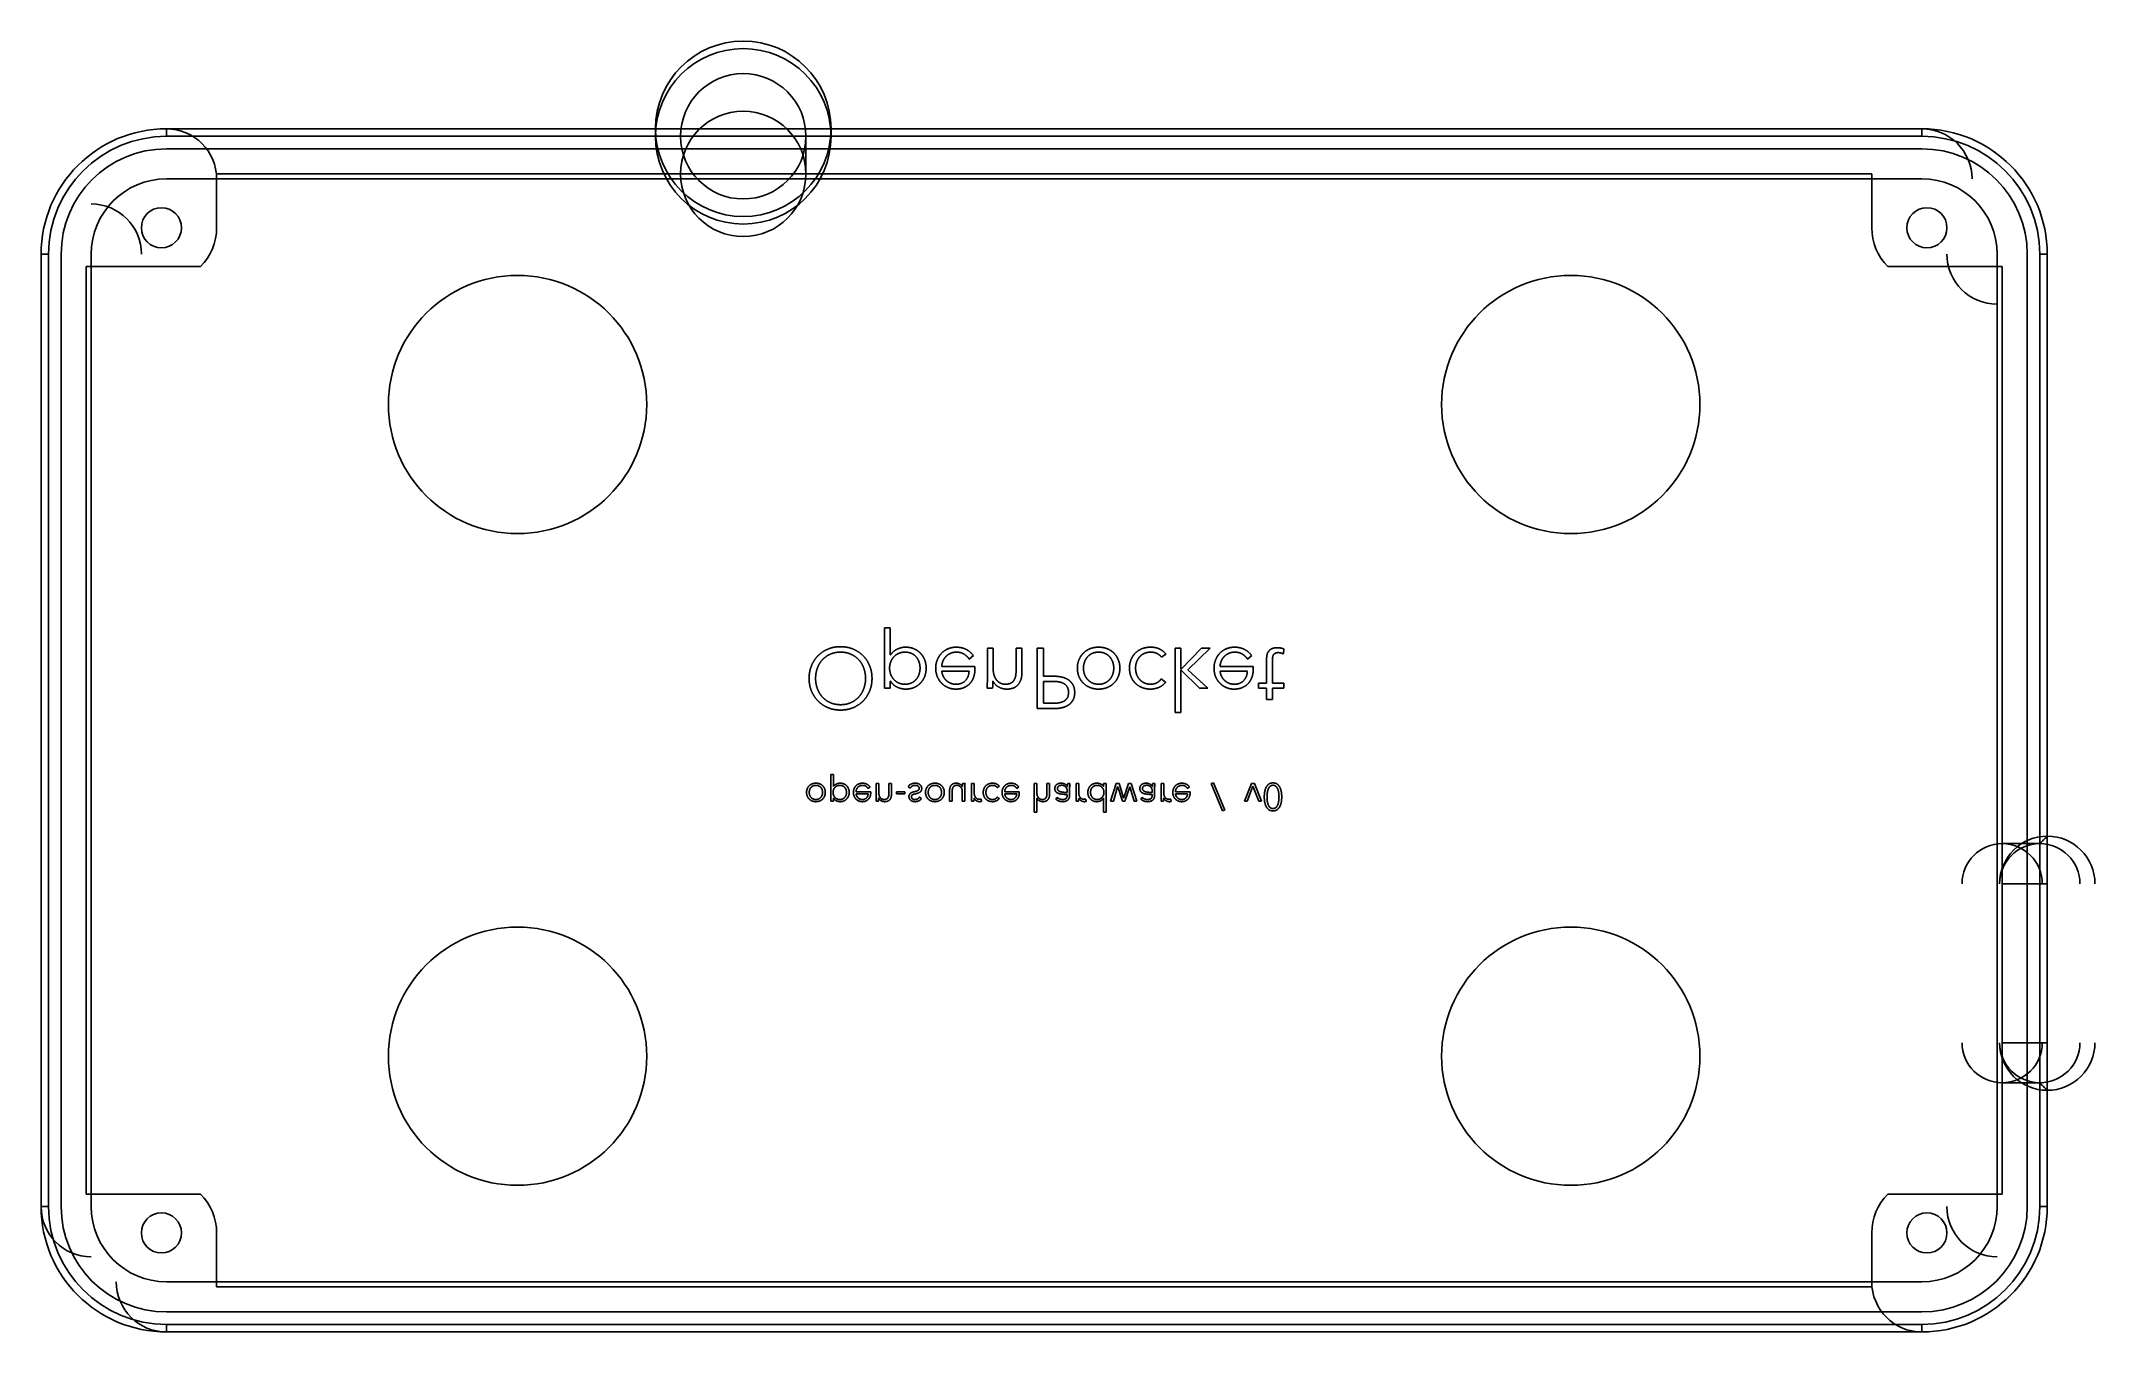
# Model space of a CAD drawing. Header units: millimetres. Extents: x -40 to 41.9, y -24 to 27.5.
import ezdxf

# ---------------------------------------------------------------- set-up
doc = ezdxf.new("R2010")
doc.units = ezdxf.units.MM

msp = doc.modelspace()

# ---------------------------------------------------------------- linework, layer by layer
for p, q in [((-35, 24, 2), (-35, 24, 12.3)), ((-35, 24, 12.3), (-35, 23.7, 12.6)), ((35, 24, 12.3), (-35, 24, 12.3)), ((-35, 24, 12.3), (-35, 23.7, 12.6)), ((35, 24, 2), (-35, 24, 2)), ((35, 24, 2), (-35, 24, 2)), ((-35, 24, 2), (-35, 24, 12.3)), ((35, 24, 12.3), (-35, 24, 12.3)), ((-8.5, 23.7, 7), (-8.5, 24, 7)), ((-8.5, 23.7, 7), (-8.5, 24, 7)), ((35, 24, 12.3), (35, 23.7, 12.6)), ((35, 24, 12.3), (35, 23.7, 12.6)), ((35, 24, 2), (35, 24, 12.3)), ((35, 24, 2), (35, 24, 12.3)), ((35, 23.7, 12.6), (-35, 23.7, 12.6)), ((35, 23.7, 12.6), (-35, 23.7, 12.6)), ((-35, 23.2, 12.6), (35, 23.2, 12.6)), ((35, 23.2, 10.6), (-35, 23.2, 10.6)), ((-35, 23.2, 12.6), (35, 23.2, 12.6)), ((-35, 23.2, 10.6), (-35, 23.2, 12.6)), ((-35, 23.2, 10.6), (-35, 23.2, 12.6)), ((35, 23.2, 10.6), (-35, 23.2, 10.6)), ((-9.5, 22.2, 7), (-9.5, 23.7, 7)), ((-9.5, 22.2, 7), (-9.5, 23.7, 7)), ((35, 23.2, 10.6), (35, 23.2, 12.6)), ((35, 23.2, 10.6), (35, 23.2, 12.6)), ((-33, 20.05, 10.6), (-33, 22.2, 10.6)), ((33, 22.2, 10.6), (-33, 22.2, 10.6)), ((-33, 20.05, 3), (-33, 22.2, 3)), ((-33, 22.2, 10.6), (-33, 22.2, 3)), ((-33, 20.05, 10.6), (-33, 22.2, 10.6)), ((33, 22.2, 3), (-33, 22.2, 3)), ((33, 22.2, 10.6), (-33, 22.2, 10.6)), ((-33, 22.2, 10.6), (-33, 22.2, 3)), ((33, 22.2, 3), (-33, 22.2, 3)), ((-33, 20.05, 3), (-33, 22.2, 3)), ((33, 20.05, 10.6), (33, 22.2, 10.6)), ((33, 22.2, 10.6), (33, 22.2, 3)), ((33, 20.05, 10.6), (33, 22.2, 10.6)), ((33, 22.2, 10.6), (33, 22.2, 3)), ((33, 20.05, 3), (33, 22.2, 3)), ((33, 20.05, 3), (33, 22.2, 3)), ((35, 22), (-35, 22)), ((35, 22), (-35, 22)), ((-34.4, 20.05, 4.1), (-34.4, 20.05, 10.6)), ((-34.4, 20.05, 4.1), (-34.4, 20.05, 10.6)), ((-33, 20.05, 3), (-33, 20.05, 10.6)), ((-33, 20.05, 3), (-33, 20.05, 10.6)), ((33, 20.05, 3), (33, 20.05, 10.6)), ((33, 20.05, 3), (33, 20.05, 10.6)), ((36, 20.05, 4.1), (36, 20.05, 10.6)), ((36, 20.05, 4.1), (36, 20.05, 10.6)), ((-40, 19, 2), (-40, 19, 12.3)), ((-40, 19, 2), (-40, -19, 2)), ((-40, 19, 12.3), (-40, -19, 12.3)), ((-40, 19, 12.3), (-39.7, 19, 12.6)), ((-40, 19, 12.3), (-40, -19, 12.3)), ((-40, 19, 2), (-40, -19, 2)), ((-40, 19, 2), (-40, 19, 12.3)), ((-40, 19, 12.3), (-39.7, 19, 12.6)), ((-39.7, 19, 12.6), (-39.7, -19, 12.6)), ((-39.7, 19, 12.6), (-39.7, -19, 12.6)), ((-39.2, -19, 12.6), (-39.2, 19, 12.6)), ((-39.2, 19, 10.6), (-39.2, 19, 12.6)), ((-39.2, 19, 10.6), (-39.2, -19, 10.6)), ((-39.2, 19, 10.6), (-39.2, 19, 12.6)), ((-39.2, -19, 12.6), (-39.2, 19, 12.6)), ((-39.2, 19, 10.6), (-39.2, -19, 10.6)), ((-38, 19), (-38, -19)), ((-38, 19), (-38, -19)), ((38, -19), (38, 19)), ((38, -19), (38, 19)), ((39.2, 19, 12.6), (39.2, -19, 12.6)), ((39.2, -19, 10.6), (39.2, 19, 10.6)), ((39.2, 19, 12.6), (39.2, -19, 12.6)), ((39.2, 19, 10.6), (39.2, 19, 12.6)), ((39.2, 19, 10.6), (39.2, 19, 12.6)), ((39.2, -19, 10.6), (39.2, 19, 10.6)), ((39.7, -19, 12.6), (39.7, 19, 12.6)), ((40, 19, 12.3), (39.7, 19, 12.6)), ((39.7, -19, 12.6), (39.7, 19, 12.6)), ((40, 19, 12.3), (39.7, 19, 12.6)), ((40, -19, 2), (40, 19, 2)), ((40, 19, 2), (40, 19, 12.3)), ((40, -19, 12.3), (40, 19, 12.3)), ((40, -19, 12.3), (40, 19, 12.3)), ((40, -19, 2), (40, 19, 2)), ((40, 19, 2), (40, 19, 12.3)), ((-38.2, 18.5, 10.6), (-38.2, -18.5, 10.6)), ((-33.639, 18.5, 10.6), (-38.2, 18.5, 10.6)), ((-38.2, 18.5, 3), (-38.2, -18.5, 3)), ((-38.2, 18.5, 10.6), (-38.2, 18.5, 3)), ((-38.2, 18.5, 10.6), (-38.2, -18.5, 10.6)), ((-33.639, 18.5, 10.6), (-38.2, 18.5, 10.6)), ((-38.2, 18.5, 10.6), (-38.2, 18.5, 3)), ((-33.639, 18.5, 3), (-38.2, 18.5, 3)), ((-33.639, 18.5, 3), (-38.2, 18.5, 3)), ((-38.2, 18.5, 3), (-38.2, -18.5, 3)), ((-33.639, 18.5, 10.6), (-33.639, 18.5, 3)), ((-33.639, 18.5, 10.6), (-33.639, 18.5, 3)), ((38.2, 18.5, 10.6), (33.639, 18.5, 10.6)), ((33.639, 18.5, 10.6), (33.639, 18.5, 3)), ((38.2, 18.5, 10.6), (33.639, 18.5, 10.6)), ((33.639, 18.5, 10.6), (33.639, 18.5, 3)), ((38.2, 18.5, 3), (33.639, 18.5, 3)), ((38.2, 18.5, 3), (33.639, 18.5, 3)), ((38.2, -18.5, 10.6), (38.2, 18.5, 10.6)), ((38.2, -18.5, 3), (38.2, 18.5, 3)), ((38.2, -18.5, 10.6), (38.2, 18.5, 10.6)), ((38.2, 18.5, 3), (38.2, 18.5, 10.6)), ((38.2, 18.5, 3), (38.2, 18.5, 10.6)), ((38.2, -18.5, 3), (38.2, 18.5, 3)), ((-15.85, 13, 0.9), (-15.85, 13, 3)), ((-15.85, 13, 0.9), (-15.85, 13, 3)), ((26.15, 13, 0.9), (26.15, 13, 3)), ((26.15, 13, 0.9), (26.15, 13, 3)), ((-8.119, 3.339, 0.05), (-8.119, 3.339)), ((-8.119, 3.339, 0.05), (-8.119, 3.339)), ((-6.137, 4.094), (-6.368, 4.094)), ((-6.368, 4.094), (-6.368, 1.687)), ((-6.137, 4.094), (-6.368, 4.094)), ((-6.137, 4.094, 0.05), (-6.368, 4.094, 0.05)), ((-6.368, 4.094, 0.05), (-6.368, 4.094)), ((-6.368, 4.094), (-6.368, 1.687)), ((-6.368, 4.094, 0.05), (-6.368, 4.094)), ((-6.368, 4.094, 0.05), (-6.368, 1.687, 0.05)), ((-6.368, 4.094, 0.05), (-6.368, 1.687, 0.05)), ((-6.137, 4.094, 0.05), (-6.368, 4.094, 0.05)), ((-6.137, 3.009), (-6.137, 4.094)), ((-6.137, 3.009), (-6.137, 4.094)), ((-6.137, 3.009, 0.05), (-6.137, 4.094, 0.05)), ((-6.137, 4.094, 0.05), (-6.137, 4.094)), ((-6.137, 4.094, 0.05), (-6.137, 4.094)), ((-6.137, 3.009, 0.05), (-6.137, 4.094, 0.05)), ((-5.528, 3.319, 0.05), (-5.528, 3.319)), ((-5.528, 3.319, 0.05), (-5.528, 3.319)), ((-3.502, 3.319, 0.05), (-3.502, 3.319)), ((-3.502, 3.319, 0.05), (-3.502, 3.319)), ((-2.033, 3.278), (-2.264, 3.278)), ((-2.264, 3.278), (-2.264, 2.037)), ((-2.033, 3.278), (-2.264, 3.278)), ((-2.033, 3.278, 0.05), (-2.264, 3.278, 0.05)), ((-2.264, 3.278, 0.05), (-2.264, 3.278)), ((-2.264, 3.278), (-2.264, 2.037)), ((-2.264, 3.278, 0.05), (-2.264, 3.278)), ((-2.264, 3.278, 0.05), (-2.264, 2.037, 0.05)), ((-2.264, 3.278, 0.05), (-2.264, 2.037, 0.05)), ((-2.033, 3.278, 0.05), (-2.264, 3.278, 0.05)), ((-2.033, 2.462), (-2.033, 3.278)), ((-2.033, 2.462), (-2.033, 3.278)), ((-2.033, 2.462, 0.05), (-2.033, 3.278, 0.05)), ((-2.033, 3.278, 0.05), (-2.033, 3.278)), ((-2.033, 3.278, 0.05), (-2.033, 3.278)), ((-2.033, 2.462, 0.05), (-2.033, 3.278, 0.05)), ((-0.887, 3.278), (-1.119, 3.278)), ((-1.119, 3.278), (-1.119, 2.397)), ((-0.887, 3.278), (-1.119, 3.278)), ((-0.887, 3.278, 0.05), (-1.119, 3.278, 0.05)), ((-1.119, 3.278, 0.05), (-1.119, 3.278)), ((-1.119, 3.278), (-1.119, 2.397)), ((-1.119, 3.278, 0.05), (-1.119, 3.278)), ((-1.119, 3.278, 0.05), (-1.119, 2.397, 0.05)), ((-1.119, 3.278, 0.05), (-1.119, 2.397, 0.05)), ((-0.887, 3.278, 0.05), (-1.119, 3.278, 0.05)), ((-0.887, 2.302), (-0.887, 3.278)), ((-0.887, 2.302), (-0.887, 3.278)), ((-0.887, 2.302, 0.05), (-0.887, 3.278, 0.05)), ((-0.887, 3.278, 0.05), (-0.887, 3.278)), ((-0.887, 3.278, 0.05), (-0.887, 3.278)), ((-0.887, 2.302, 0.05), (-0.887, 3.278, 0.05)), ((-0.275, 3.278), (-0.275, 0.871)), ((-0.031, 3.278), (-0.275, 3.278)), ((-0.275, 3.278), (-0.275, 0.871)), ((-0.275, 3.278), (-0.275, 3.278, 0.05)), ((-0.275, 3.278, 0.05), (-0.275, 0.871, 0.05)), ((-0.031, 3.278), (-0.275, 3.278)), ((-0.031, 3.278, 0.05), (-0.275, 3.278, 0.05)), ((-0.275, 3.278), (-0.275, 3.278, 0.05)), ((-0.275, 3.278, 0.05), (-0.275, 0.871, 0.05)), ((-0.031, 3.278, 0.05), (-0.275, 3.278, 0.05)), ((-0.031, 2.159), (-0.031, 3.278)), ((-0.031, 2.159), (-0.031, 3.278)), ((-0.031, 2.159, 0.05), (-0.031, 3.278, 0.05)), ((-0.031, 3.278, 0.05), (-0.031, 3.278)), ((-0.031, 3.278, 0.05), (-0.031, 3.278)), ((-0.031, 2.159, 0.05), (-0.031, 3.278, 0.05)), ((2.169, 3.319, 0.05), (2.169, 3.319)), ((2.169, 3.319, 0.05), (2.169, 3.319)), ((4.25, 3.319, 0.05), (4.25, 3.319)), ((4.25, 3.319, 0.05), (4.25, 3.319)), ((5.454, 3.278), (5.222, 3.278)), ((5.222, 3.278), (5.222, 0.707)), ((5.454, 3.278), (5.222, 3.278)), ((5.454, 3.278, 0.05), (5.222, 3.278, 0.05)), ((5.222, 3.278, 0.05), (5.222, 3.278)), ((5.222, 3.278), (5.222, 0.707)), ((5.222, 3.278, 0.05), (5.222, 3.278)), ((5.222, 3.278, 0.05), (5.222, 0.707, 0.05)), ((5.222, 3.278, 0.05), (5.222, 0.707, 0.05)), ((5.454, 3.278, 0.05), (5.222, 3.278, 0.05)), ((5.454, 2.441), (5.454, 3.278)), ((5.454, 2.441), (5.454, 3.278)), ((5.454, 2.441, 0.05), (5.454, 3.278, 0.05)), ((5.454, 3.278, 0.05), (5.454, 3.278)), ((5.454, 3.278, 0.05), (5.454, 3.278)), ((5.454, 2.441, 0.05), (5.454, 3.278, 0.05)), ((6.273, 3.278), (5.464, 2.441)), ((6.273, 3.278), (5.464, 2.441)), ((6.273, 3.278, 0.05), (5.464, 2.441, 0.05)), ((6.273, 3.278, 0.05), (5.464, 2.441, 0.05)), ((5.729, 2.414), (6.613, 3.278)), ((5.729, 2.414), (6.613, 3.278)), ((5.729, 2.414, 0.05), (6.613, 3.278, 0.05)), ((5.729, 2.414, 0.05), (6.613, 3.278, 0.05)), ((6.613, 3.278), (6.273, 3.278)), ((6.613, 3.278), (6.273, 3.278)), ((6.613, 3.278, 0.05), (6.273, 3.278, 0.05)), ((6.273, 3.278, 0.05), (6.273, 3.278)), ((6.273, 3.278, 0.05), (6.273, 3.278)), ((6.613, 3.278, 0.05), (6.273, 3.278, 0.05)), ((6.613, 3.278, 0.05), (6.613, 3.278)), ((6.613, 3.278, 0.05), (6.613, 3.278)), ((7.596, 3.319, 0.05), (7.596, 3.319)), ((7.596, 3.319, 0.05), (7.596, 3.319)), ((9.143, 3.281, 0.05), (9.143, 3.281)), ((9.143, 3.281, 0.05), (9.143, 3.281)), ((9.279, 3.298, 0.05), (9.279, 3.298)), ((9.279, 3.298, 0.05), (9.279, 3.298)), ((9.423, 3.286, 0.05), (9.423, 3.286)), ((9.423, 3.286, 0.05), (9.423, 3.286)), ((-9.279, 2.581, 0.05), (-9.279, 2.581)), ((-9.279, 2.581, 0.05), (-9.279, 2.581)), ((-9.047, 2.475), (-9.047, 2.475, 0.05)), ((-9.047, 2.475), (-9.047, 2.475, 0.05)), ((-9.015, 2.98, 0.05), (-9.015, 2.98)), ((-9.015, 2.98, 0.05), (-9.015, 2.98)), ((-8.85, 2.809), (-8.85, 2.809, 0.05)), ((-8.85, 2.809), (-8.85, 2.809, 0.05)), ((-8.617, 3.244, 0.05), (-8.617, 3.244)), ((-8.617, 3.244, 0.05), (-8.617, 3.244)), ((-8.536, 3.036), (-8.536, 3.036, 0.05)), ((-8.536, 3.036), (-8.536, 3.036, 0.05)), ((-8.119, 3.121), (-8.119, 3.121, 0.05)), ((-8.119, 3.121), (-8.119, 3.121, 0.05)), ((-7.703, 3.036), (-7.703, 3.036, 0.05)), ((-7.703, 3.036), (-7.703, 3.036, 0.05)), ((-7.621, 3.244, 0.05), (-7.621, 3.244)), ((-7.621, 3.244, 0.05), (-7.621, 3.244)), ((-7.388, 2.809), (-7.388, 2.809, 0.05)), ((-7.388, 2.809), (-7.388, 2.809, 0.05)), ((-7.223, 2.98, 0.05), (-7.223, 2.98)), ((-7.223, 2.98, 0.05), (-7.223, 2.98)), ((-7.191, 2.475), (-7.191, 2.475, 0.05)), ((-7.191, 2.475), (-7.191, 2.475, 0.05)), ((-6.96, 2.581, 0.05), (-6.96, 2.581)), ((-6.96, 2.581, 0.05), (-6.96, 2.581)), ((-6.164, 2.482), (-6.164, 2.482, 0.05)), ((-6.164, 2.482), (-6.164, 2.482, 0.05)), ((-6.127, 3.009), (-6.137, 3.009)), ((-6.137, 3.009), (-6.137, 3.009, 0.05)), ((-6.127, 3.009), (-6.137, 3.009)), ((-6.127, 3.009, 0.05), (-6.137, 3.009, 0.05)), ((-6.137, 3.009), (-6.137, 3.009, 0.05)), ((-6.127, 3.009, 0.05), (-6.137, 3.009, 0.05)), ((-6.127, 3.009, 0.05), (-6.127, 3.009)), ((-6.127, 3.009, 0.05), (-6.127, 3.009)), ((-6.118, 2.735), (-6.118, 2.735, 0.05)), ((-6.118, 2.735), (-6.118, 2.735, 0.05)), ((-5.991, 2.938), (-5.991, 2.938, 0.05)), ((-5.991, 2.938), (-5.991, 2.938, 0.05)), ((-5.863, 3.239, 0.05), (-5.863, 3.239)), ((-5.863, 3.239, 0.05), (-5.863, 3.239)), ((-5.797, 3.072), (-5.797, 3.072, 0.05)), ((-5.797, 3.072), (-5.797, 3.072, 0.05)), ((-5.552, 3.121), (-5.552, 3.121, 0.05)), ((-5.552, 3.121), (-5.552, 3.121, 0.05)), ((-5.297, 3.072), (-5.297, 3.072, 0.05)), ((-5.297, 3.072), (-5.297, 3.072, 0.05)), ((-5.19, 3.254, 0.05), (-5.19, 3.254)), ((-5.19, 3.254, 0.05), (-5.19, 3.254)), ((-5.108, 2.936), (-5.108, 2.936, 0.05)), ((-5.108, 2.936), (-5.108, 2.936, 0.05)), ((-4.991, 2.732), (-4.991, 2.732, 0.05)), ((-4.991, 2.732), (-4.991, 2.732, 0.05)), ((-4.95, 2.482, 0.05), (-4.95, 2.482)), ((-4.95, 2.482, 0.05), (-4.95, 2.482)), ((-4.932, 3.077, 0.05), (-4.932, 3.077)), ((-4.932, 3.077, 0.05), (-4.932, 3.077)), ((-4.765, 2.812, 0.05), (-4.765, 2.812)), ((-4.765, 2.812, 0.05), (-4.765, 2.812)), ((-4.706, 2.482, 0.05), (-4.706, 2.482)), ((-4.706, 2.482, 0.05), (-4.706, 2.482)), ((-4.325, 2.482, 0.05), (-4.325, 2.482)), ((-4.325, 2.482, 0.05), (-4.325, 2.482)), ((-4.262, 2.815, 0.05), (-4.262, 2.815)), ((-4.262, 2.815, 0.05), (-4.262, 2.815)), ((-4.09, 3.081, 0.05), (-4.09, 3.081)), ((-4.09, 3.081, 0.05), (-4.09, 3.081)), ((-2.764, 2.543), (-4.083, 2.543)), ((-2.764, 2.543), (-4.083, 2.543)), ((-2.764, 2.543, 0.05), (-4.083, 2.543, 0.05)), ((-4.083, 2.543, 0.05), (-4.083, 2.543)), ((-4.083, 2.543, 0.05), (-4.083, 2.543)), ((-2.764, 2.543, 0.05), (-4.083, 2.543, 0.05)), ((-4.036, 2.768, 0.05), (-4.036, 2.768)), ((-4.036, 2.768, 0.05), (-4.036, 2.768)), ((-3.913, 2.951, 0.05), (-3.913, 2.951)), ((-3.913, 2.951, 0.05), (-3.913, 2.951)), ((-3.83, 3.256, 0.05), (-3.83, 3.256)), ((-3.83, 3.256, 0.05), (-3.83, 3.256)), ((-3.73, 3.075, 0.05), (-3.73, 3.075)), ((-3.73, 3.075, 0.05), (-3.73, 3.075)), ((-3.502, 3.121, 0.05), (-3.502, 3.121)), ((-3.502, 3.121, 0.05), (-3.502, 3.121)), ((-3.191, 3.038, 0.05), (-3.191, 3.038)), ((-3.191, 3.038, 0.05), (-3.191, 3.038)), ((-3.133, 3.24, 0.05), (-3.133, 3.24)), ((-3.133, 3.24, 0.05), (-3.133, 3.24)), ((-2.992, 2.846), (-2.819, 2.982)), ((-2.992, 2.846), (-2.819, 2.982)), ((-2.992, 2.846, 0.05), (-2.819, 2.982, 0.05)), ((-2.992, 2.846, 0.05), (-2.819, 2.982, 0.05)), ((-2.992, 2.846, 0.05), (-2.992, 2.846)), ((-2.992, 2.846, 0.05), (-2.992, 2.846)), ((-2.819, 2.982, 0.05), (-2.819, 2.982)), ((-2.819, 2.982, 0.05), (-2.819, 2.982)), ((-2.764, 2.543, 0.05), (-2.764, 2.543)), ((-2.764, 2.543, 0.05), (-2.764, 2.543)), ((-2.761, 2.486, 0.05), (-2.761, 2.486)), ((-2.761, 2.486, 0.05), (-2.761, 2.486)), ((-2.033, 2.462, 0.05), (-2.033, 2.462)), ((-2.033, 2.462, 0.05), (-2.033, 2.462)), ((1.323, 2.482, 0.05), (1.323, 2.482)), ((1.323, 2.482, 0.05), (1.323, 2.482)), ((1.386, 2.815, 0.05), (1.386, 2.815)), ((1.386, 2.815, 0.05), (1.386, 2.815)), ((1.561, 3.081, 0.05), (1.561, 3.081)), ((1.561, 3.081, 0.05), (1.561, 3.081)), ((1.567, 2.482), (1.567, 2.482, 0.05)), ((1.567, 2.482), (1.567, 2.482, 0.05)), ((1.61, 2.732), (1.61, 2.732, 0.05)), ((1.61, 2.732), (1.61, 2.732, 0.05)), ((1.731, 2.936), (1.731, 2.936, 0.05)), ((1.731, 2.936), (1.731, 2.936, 0.05)), ((1.829, 3.256, 0.05), (1.829, 3.256)), ((1.829, 3.256, 0.05), (1.829, 3.256)), ((1.919, 3.072), (1.919, 3.072, 0.05)), ((1.919, 3.072), (1.919, 3.072, 0.05)), ((2.169, 3.121), (2.169, 3.121, 0.05)), ((2.169, 3.121), (2.169, 3.121, 0.05)), ((2.421, 3.072), (2.421, 3.072, 0.05)), ((2.421, 3.072), (2.421, 3.072, 0.05)), ((2.513, 3.256, 0.05), (2.513, 3.256)), ((2.513, 3.256, 0.05), (2.513, 3.256)), ((2.611, 2.936), (2.611, 2.936, 0.05)), ((2.611, 2.936), (2.611, 2.936, 0.05)), ((2.732, 2.732), (2.732, 2.732, 0.05)), ((2.732, 2.732), (2.732, 2.732, 0.05)), ((2.774, 2.482, 0.05), (2.774, 2.482)), ((2.774, 2.482, 0.05), (2.774, 2.482)), ((2.781, 3.081, 0.05), (2.781, 3.081)), ((2.781, 3.081, 0.05), (2.781, 3.081)), ((2.956, 2.815, 0.05), (2.956, 2.815)), ((2.956, 2.815, 0.05), (2.956, 2.815)), ((3.019, 2.482), (3.019, 2.482, 0.05)), ((3.019, 2.482), (3.019, 2.482, 0.05)), ((3.4, 2.482, 0.05), (3.4, 2.482)), ((3.4, 2.482, 0.05), (3.4, 2.482)), ((3.461, 2.815, 0.05), (3.461, 2.815)), ((3.461, 2.815, 0.05), (3.461, 2.815)), ((3.633, 3.081, 0.05), (3.633, 3.081)), ((3.633, 3.081, 0.05), (3.633, 3.081)), ((3.645, 2.482, 0.05), (3.645, 2.482)), ((3.645, 2.482, 0.05), (3.645, 2.482)), ((3.687, 2.734, 0.05), (3.687, 2.734)), ((3.687, 2.734, 0.05), (3.687, 2.734)), ((3.808, 2.936, 0.05), (3.808, 2.936)), ((3.808, 2.936, 0.05), (3.808, 2.936)), ((3.9, 3.256, 0.05), (3.9, 3.256)), ((3.9, 3.256, 0.05), (3.9, 3.256)), ((3.998, 3.072, 0.05), (3.998, 3.072)), ((3.998, 3.072, 0.05), (3.998, 3.072)), ((4.25, 3.121, 0.05), (4.25, 3.121)), ((4.25, 3.121, 0.05), (4.25, 3.121)), ((4.508, 3.064, 0.05), (4.508, 3.064)), ((4.508, 3.064, 0.05), (4.508, 3.064)), ((4.605, 3.244, 0.05), (4.605, 3.244)), ((4.605, 3.244, 0.05), (4.605, 3.244)), ((4.682, 2.914), (4.855, 3.043)), ((4.682, 2.914), (4.855, 3.043)), ((4.682, 2.914, 0.05), (4.855, 3.043, 0.05)), ((4.682, 2.914, 0.05), (4.855, 3.043, 0.05)), ((4.682, 2.914, 0.05), (4.682, 2.914)), ((4.682, 2.914, 0.05), (4.682, 2.914)), ((4.855, 3.043, 0.05), (4.855, 3.043)), ((4.855, 3.043, 0.05), (4.855, 3.043)), ((6.773, 2.482, 0.05), (6.773, 2.482)), ((6.773, 2.482, 0.05), (6.773, 2.482)), ((6.836, 2.815, 0.05), (6.836, 2.815)), ((6.836, 2.815, 0.05), (6.836, 2.815)), ((7.007, 3.081, 0.05), (7.007, 3.081)), ((7.007, 3.081, 0.05), (7.007, 3.081)), ((8.333, 2.543), (7.014, 2.543)), ((8.333, 2.543), (7.014, 2.543)), ((8.333, 2.543, 0.05), (7.014, 2.543, 0.05)), ((7.014, 2.543, 0.05), (7.014, 2.543)), ((7.014, 2.543, 0.05), (7.014, 2.543)), ((8.333, 2.543, 0.05), (7.014, 2.543, 0.05)), ((7.062, 2.768, 0.05), (7.062, 2.768)), ((7.062, 2.768, 0.05), (7.062, 2.768)), ((7.184, 2.951, 0.05), (7.184, 2.951)), ((7.184, 2.951, 0.05), (7.184, 2.951)), ((7.267, 3.256, 0.05), (7.267, 3.256)), ((7.267, 3.256, 0.05), (7.267, 3.256)), ((7.368, 3.075, 0.05), (7.368, 3.075)), ((7.368, 3.075, 0.05), (7.368, 3.075)), ((7.596, 3.121, 0.05), (7.596, 3.121)), ((7.596, 3.121, 0.05), (7.596, 3.121)), ((7.907, 3.038, 0.05), (7.907, 3.038)), ((7.907, 3.038, 0.05), (7.907, 3.038)), ((7.964, 3.24, 0.05), (7.964, 3.24)), ((7.964, 3.24, 0.05), (7.964, 3.24)), ((8.106, 2.846), (8.279, 2.982)), ((8.106, 2.846), (8.279, 2.982)), ((8.106, 2.846, 0.05), (8.279, 2.982, 0.05)), ((8.106, 2.846, 0.05), (8.279, 2.982, 0.05)), ((8.106, 2.846, 0.05), (8.106, 2.846)), ((8.106, 2.846, 0.05), (8.106, 2.846)), ((8.279, 2.982, 0.05), (8.279, 2.982)), ((8.279, 2.982, 0.05), (8.279, 2.982)), ((8.333, 2.543, 0.05), (8.333, 2.543)), ((8.333, 2.543, 0.05), (8.333, 2.543)), ((8.337, 2.486, 0.05), (8.337, 2.486)), ((8.337, 2.486, 0.05), (8.337, 2.486)), ((8.871, 2.873), (8.871, 1.88)), ((8.871, 2.873, 0.05), (8.871, 2.873)), ((8.871, 2.873), (8.871, 1.88)), ((8.871, 2.873, 0.05), (8.871, 2.873)), ((8.871, 2.873, 0.05), (8.871, 1.88, 0.05)), ((8.871, 2.873, 0.05), (8.871, 1.88, 0.05)), ((8.91, 3.087, 0.05), (8.91, 3.087)), ((8.91, 3.087, 0.05), (8.91, 3.087)), ((9.01, 3.217, 0.05), (9.01, 3.217)), ((9.01, 3.217, 0.05), (9.01, 3.217)), ((9.102, 1.88), (9.102, 2.809)), ((9.102, 1.88), (9.102, 2.809)), ((9.102, 1.88, 0.05), (9.102, 2.809, 0.05)), ((9.102, 2.809, 0.05), (9.102, 2.809)), ((9.102, 2.809, 0.05), (9.102, 2.809)), ((9.102, 1.88, 0.05), (9.102, 2.809, 0.05)), ((9.119, 2.955, 0.05), (9.119, 2.955)), ((9.119, 2.955, 0.05), (9.119, 2.955)), ((9.168, 3.045, 0.05), (9.168, 3.045)), ((9.168, 3.045, 0.05), (9.168, 3.045)), ((9.245, 3.089, 0.05), (9.245, 3.089)), ((9.245, 3.089, 0.05), (9.245, 3.089)), ((9.34, 3.101, 0.05), (9.34, 3.101)), ((9.34, 3.101, 0.05), (9.34, 3.101)), ((9.44, 3.087, 0.05), (9.44, 3.087)), ((9.44, 3.087, 0.05), (9.44, 3.087)), ((9.54, 3.05), (9.551, 3.251)), ((9.54, 3.05), (9.551, 3.251)), ((9.54, 3.05, 0.05), (9.551, 3.251, 0.05)), ((9.54, 3.05, 0.05), (9.551, 3.251, 0.05)), ((9.54, 3.05, 0.05), (9.54, 3.05)), ((9.54, 3.05, 0.05), (9.54, 3.05)), ((9.551, 3.251, 0.05), (9.551, 3.251)), ((9.551, 3.251, 0.05), (9.551, 3.251)), ((-9.374, 2.074, 0.05), (-9.374, 2.074)), ((-9.374, 2.074, 0.05), (-9.374, 2.074)), ((-9.115, 2.074), (-9.115, 2.074, 0.05)), ((-9.115, 2.074), (-9.115, 2.074, 0.05)), ((-9.047, 1.673), (-9.047, 1.673, 0.05)), ((-9.047, 1.673), (-9.047, 1.673, 0.05)), ((-7.191, 1.673), (-7.191, 1.673, 0.05)), ((-7.191, 1.673), (-7.191, 1.673, 0.05)), ((-7.123, 2.074, 0.05), (-7.123, 2.074)), ((-7.123, 2.074, 0.05), (-7.123, 2.074)), ((-6.865, 2.074), (-6.865, 2.074, 0.05)), ((-6.865, 2.074), (-6.865, 2.074, 0.05)), ((-6.368, 1.687), (-6.137, 1.687)), ((-6.368, 1.687, 0.05), (-6.368, 1.687)), ((-6.368, 1.687), (-6.137, 1.687)), ((-6.368, 1.687, 0.05), (-6.368, 1.687)), ((-6.368, 1.687, 0.05), (-6.137, 1.687, 0.05)), ((-6.368, 1.687, 0.05), (-6.137, 1.687, 0.05)), ((-6.137, 1.687), (-6.137, 1.962)), ((-6.137, 1.962), (-6.127, 1.962)), ((-6.137, 1.687), (-6.137, 1.962)), ((-6.137, 1.687, 0.05), (-6.137, 1.962, 0.05)), ((-6.137, 1.962, 0.05), (-6.137, 1.962)), ((-6.137, 1.962), (-6.127, 1.962)), ((-6.137, 1.962, 0.05), (-6.137, 1.962)), ((-6.137, 1.962, 0.05), (-6.127, 1.962, 0.05)), ((-6.137, 1.962, 0.05), (-6.127, 1.962, 0.05)), ((-6.137, 1.687, 0.05), (-6.137, 1.962, 0.05)), ((-6.137, 1.687, 0.05), (-6.137, 1.687)), ((-6.137, 1.687, 0.05), (-6.137, 1.687)), ((-6.127, 1.962, 0.05), (-6.127, 1.962)), ((-6.127, 1.962, 0.05), (-6.127, 1.962)), ((-6.118, 2.229), (-6.118, 2.229, 0.05)), ((-6.118, 2.229), (-6.118, 2.229, 0.05)), ((-5.991, 2.025), (-5.991, 2.025, 0.05)), ((-5.991, 2.025), (-5.991, 2.025, 0.05)), ((-5.863, 1.726, 0.05), (-5.863, 1.726)), ((-5.863, 1.726, 0.05), (-5.863, 1.726)), ((-5.797, 1.889), (-5.797, 1.889, 0.05)), ((-5.797, 1.889), (-5.797, 1.889, 0.05)), ((-5.552, 1.84), (-5.552, 1.84, 0.05)), ((-5.552, 1.84), (-5.552, 1.84, 0.05)), ((-5.528, 1.646, 0.05), (-5.528, 1.646)), ((-5.528, 1.646, 0.05), (-5.528, 1.646)), ((-5.297, 1.891), (-5.297, 1.891, 0.05)), ((-5.297, 1.891), (-5.297, 1.891, 0.05)), ((-5.19, 1.71, 0.05), (-5.19, 1.71)), ((-5.19, 1.71, 0.05), (-5.19, 1.71)), ((-5.108, 2.028), (-5.108, 2.028, 0.05)), ((-5.108, 2.028), (-5.108, 2.028, 0.05)), ((-4.991, 2.232), (-4.991, 2.232, 0.05)), ((-4.991, 2.232), (-4.991, 2.232, 0.05)), ((-4.932, 1.887, 0.05), (-4.932, 1.887)), ((-4.932, 1.887, 0.05), (-4.932, 1.887)), ((-4.765, 2.152, 0.05), (-4.765, 2.152)), ((-4.765, 2.152, 0.05), (-4.765, 2.152)), ((-4.264, 2.149, 0.05), (-4.264, 2.149)), ((-4.264, 2.149, 0.05), (-4.264, 2.149)), ((-4.094, 1.884, 0.05), (-4.094, 1.884)), ((-4.094, 1.884, 0.05), (-4.094, 1.884)), ((-4.08, 2.36), (-2.995, 2.36)), ((-4.08, 2.36), (-2.995, 2.36)), ((-4.08, 2.36, 0.05), (-2.995, 2.36, 0.05)), ((-4.08, 2.36, 0.05), (-4.08, 2.36)), ((-4.08, 2.36, 0.05), (-4.08, 2.36)), ((-4.08, 2.36, 0.05), (-2.995, 2.36, 0.05)), ((-4.029, 2.164), (-4.029, 2.164, 0.05)), ((-4.029, 2.164), (-4.029, 2.164, 0.05)), ((-3.91, 1.998), (-3.91, 1.998, 0.05)), ((-3.91, 1.998), (-3.91, 1.998, 0.05)), ((-3.839, 1.709, 0.05), (-3.839, 1.709)), ((-3.839, 1.709, 0.05), (-3.839, 1.709)), ((-3.737, 1.882), (-3.737, 1.882, 0.05)), ((-3.737, 1.882), (-3.737, 1.882, 0.05)), ((-3.522, 1.84), (-3.522, 1.84, 0.05)), ((-3.522, 1.84), (-3.522, 1.84, 0.05)), ((-3.522, 1.646, 0.05), (-3.522, 1.646)), ((-3.522, 1.646, 0.05), (-3.522, 1.646)), ((-3.193, 1.709, 0.05), (-3.193, 1.709)), ((-3.193, 1.709, 0.05), (-3.193, 1.709)), ((-3.14, 1.987), (-3.14, 1.987, 0.05)), ((-3.14, 1.987), (-3.14, 1.987, 0.05)), ((-2.995, 2.36), (-2.995, 2.36, 0.05)), ((-2.995, 2.36), (-2.995, 2.36, 0.05)), ((-2.955, 1.879, 0.05), (-2.955, 1.879)), ((-2.955, 1.879, 0.05), (-2.955, 1.879)), ((-2.81, 2.129, 0.05), (-2.81, 2.129)), ((-2.81, 2.129, 0.05), (-2.81, 2.129)), ((-2.761, 2.435), (-2.761, 2.435, 0.05)), ((-2.761, 2.435), (-2.761, 2.435, 0.05)), ((-2.278, 1.687), (-2.057, 1.687)), ((-2.278, 1.687), (-2.057, 1.687)), ((-2.278, 1.687), (-2.278, 1.687, 0.05)), ((-2.278, 1.687, 0.05), (-2.057, 1.687, 0.05)), ((-2.278, 1.687), (-2.278, 1.687, 0.05)), ((-2.278, 1.687, 0.05), (-2.057, 1.687, 0.05)), ((-2.268, 1.87, 0.05), (-2.268, 1.87)), ((-2.268, 1.87, 0.05), (-2.268, 1.87)), ((-2.264, 2.037, 0.05), (-2.264, 2.037)), ((-2.264, 2.037, 0.05), (-2.264, 2.037)), ((-2.057, 1.687, 0.05), (-2.057, 1.687)), ((-2.057, 1.687, 0.05), (-2.057, 1.687)), ((-2.047, 1.829, 0.05), (-2.047, 1.829)), ((-2.047, 1.829, 0.05), (-2.047, 1.829)), ((-2.043, 1.959), (-2.037, 1.959)), ((-2.043, 1.959, 0.05), (-2.043, 1.959)), ((-2.043, 1.959), (-2.037, 1.959)), ((-2.043, 1.959, 0.05), (-2.043, 1.959)), ((-2.043, 1.959, 0.05), (-2.037, 1.959, 0.05)), ((-2.043, 1.959, 0.05), (-2.037, 1.959, 0.05)), ((-2.037, 1.959, 0.05), (-2.037, 1.959)), ((-2.037, 1.959, 0.05), (-2.037, 1.959)), ((-1.992, 2.185, 0.05), (-1.992, 2.185)), ((-1.992, 2.185, 0.05), (-1.992, 2.185)), ((-1.884, 1.991, 0.05), (-1.884, 1.991)), ((-1.884, 1.991, 0.05), (-1.884, 1.991)), ((-1.816, 1.732, 0.05), (-1.816, 1.732)), ((-1.816, 1.732, 0.05), (-1.816, 1.732)), ((-1.729, 1.877, 0.05), (-1.729, 1.877)), ((-1.729, 1.877, 0.05), (-1.729, 1.877)), ((-1.55, 1.84, 0.05), (-1.55, 1.84)), ((-1.55, 1.84, 0.05), (-1.55, 1.84)), ((-1.493, 1.646, 0.05), (-1.493, 1.646)), ((-1.493, 1.646, 0.05), (-1.493, 1.646)), ((-1.341, 1.88, 0.05), (-1.341, 1.88)), ((-1.341, 1.88, 0.05), (-1.341, 1.88)), ((-1.209, 1.994, 0.05), (-1.209, 1.994)), ((-1.209, 1.994, 0.05), (-1.209, 1.994)), ((-1.139, 2.169, 0.05), (-1.139, 2.169)), ((-1.139, 2.169, 0.05), (-1.139, 2.169)), ((-1.119, 2.397, 0.05), (-1.119, 2.397)), ((-1.119, 2.397, 0.05), (-1.119, 2.397)), ((-1.039, 1.826, 0.05), (-1.039, 1.826)), ((-1.039, 1.826, 0.05), (-1.039, 1.826)), ((-0.887, 2.302, 0.05), (-0.887, 2.302)), ((-0.887, 2.302, 0.05), (-0.887, 2.302)), ((0.398, 2.159), (-0.031, 2.159)), ((0.398, 2.159), (-0.031, 2.159)), ((0.398, 2.159, 0.05), (-0.031, 2.159, 0.05)), ((-0.031, 2.159, 0.05), (-0.031, 2.159)), ((-0.031, 2.159, 0.05), (-0.031, 2.159)), ((0.398, 2.159, 0.05), (-0.031, 2.159, 0.05)), ((-0.031, 1.081), (-0.031, 1.952)), ((-0.031, 1.952), (0.384, 1.952)), ((-0.031, 1.081), (-0.031, 1.952)), ((-0.031, 1.952), (-0.031, 1.952, 0.05)), ((-0.031, 1.081, 0.05), (-0.031, 1.952, 0.05)), ((-0.031, 1.952), (0.384, 1.952)), ((-0.031, 1.952, 0.05), (0.384, 1.952, 0.05)), ((-0.031, 1.952), (-0.031, 1.952, 0.05)), ((-0.031, 1.081, 0.05), (-0.031, 1.952, 0.05)), ((-0.031, 1.952, 0.05), (0.384, 1.952, 0.05)), ((0.384, 1.952), (0.384, 1.952, 0.05)), ((0.384, 1.952), (0.384, 1.952, 0.05)), ((0.398, 2.159, 0.05), (0.398, 2.159)), ((0.398, 2.159, 0.05), (0.398, 2.159)), ((0.733, 2.118, 0.05), (0.733, 2.118)), ((0.733, 2.118, 0.05), (0.733, 2.118)), ((0.823, 1.84), (0.823, 1.84, 0.05)), ((0.823, 1.84), (0.823, 1.84, 0.05)), ((0.991, 1.998, 0.05), (0.991, 1.998)), ((0.991, 1.998, 0.05), (0.991, 1.998)), ((1.158, 1.797, 0.05), (1.158, 1.797)), ((1.158, 1.797, 0.05), (1.158, 1.797)), ((1.386, 2.149, 0.05), (1.386, 2.149)), ((1.386, 2.149, 0.05), (1.386, 2.149)), ((1.561, 1.884, 0.05), (1.561, 1.884)), ((1.561, 1.884, 0.05), (1.561, 1.884)), ((1.61, 2.232), (1.61, 2.232, 0.05)), ((1.61, 2.232), (1.61, 2.232, 0.05)), ((1.731, 2.028), (1.731, 2.028, 0.05)), ((1.731, 2.028), (1.731, 2.028, 0.05)), ((1.829, 1.709, 0.05), (1.829, 1.709)), ((1.829, 1.709, 0.05), (1.829, 1.709)), ((1.919, 1.891), (1.919, 1.891, 0.05)), ((1.919, 1.891), (1.919, 1.891, 0.05)), ((2.169, 1.84), (2.169, 1.84, 0.05)), ((2.169, 1.84), (2.169, 1.84, 0.05)), ((2.169, 1.646, 0.05), (2.169, 1.646)), ((2.169, 1.646, 0.05), (2.169, 1.646)), ((2.421, 1.891), (2.421, 1.891, 0.05)), ((2.421, 1.891), (2.421, 1.891, 0.05)), ((2.513, 1.709, 0.05), (2.513, 1.709)), ((2.513, 1.709, 0.05), (2.513, 1.709)), ((2.611, 2.028), (2.611, 2.028, 0.05)), ((2.611, 2.028), (2.611, 2.028, 0.05)), ((2.732, 2.232), (2.732, 2.232, 0.05)), ((2.732, 2.232), (2.732, 2.232, 0.05)), ((2.781, 1.884, 0.05), (2.781, 1.884)), ((2.781, 1.884, 0.05), (2.781, 1.884)), ((2.956, 2.149, 0.05), (2.956, 2.149)), ((2.956, 2.149, 0.05), (2.956, 2.149)), ((3.461, 2.149, 0.05), (3.461, 2.149)), ((3.461, 2.149, 0.05), (3.461, 2.149)), ((3.633, 1.884, 0.05), (3.633, 1.884)), ((3.633, 1.884, 0.05), (3.633, 1.884)), ((3.687, 2.229, 0.05), (3.687, 2.229)), ((3.687, 2.229, 0.05), (3.687, 2.229)), ((3.81, 2.025, 0.05), (3.81, 2.025)), ((3.81, 2.025, 0.05), (3.81, 2.025)), ((3.9, 1.709, 0.05), (3.9, 1.709)), ((3.9, 1.709, 0.05), (3.9, 1.709)), ((4.002, 1.889, 0.05), (4.002, 1.889)), ((4.002, 1.889, 0.05), (4.002, 1.889)), ((4.25, 1.646, 0.05), (4.25, 1.646)), ((4.25, 1.646, 0.05), (4.25, 1.646)), ((4.253, 1.84, 0.05), (4.253, 1.84)), ((4.253, 1.84, 0.05), (4.253, 1.84)), ((4.493, 1.899, 0.05), (4.493, 1.899)), ((4.493, 1.899, 0.05), (4.493, 1.899)), ((4.575, 1.715, 0.05), (4.575, 1.715)), ((4.575, 1.715, 0.05), (4.575, 1.715)), ((4.842, 1.921), (4.661, 2.05)), ((4.842, 1.921), (4.661, 2.05)), ((4.842, 1.921, 0.05), (4.661, 2.05, 0.05)), ((4.661, 2.05, 0.05), (4.661, 2.05)), ((4.661, 2.05, 0.05), (4.661, 2.05)), ((4.842, 1.921, 0.05), (4.661, 2.05, 0.05)), ((4.842, 1.921), (4.842, 1.921, 0.05)), ((4.842, 1.921), (4.842, 1.921, 0.05)), ((5.464, 2.441), (5.454, 2.441)), ((5.464, 2.441), (5.454, 2.441)), ((5.464, 2.441, 0.05), (5.454, 2.441, 0.05)), ((5.454, 2.441, 0.05), (5.454, 2.441)), ((5.454, 2.441, 0.05), (5.454, 2.441)), ((5.464, 2.441, 0.05), (5.454, 2.441, 0.05)), ((5.454, 0.707), (5.454, 2.404)), ((5.454, 2.404), (5.464, 2.404)), ((5.454, 0.707), (5.454, 2.404)), ((5.454, 0.707, 0.05), (5.454, 2.404, 0.05)), ((5.454, 2.404, 0.05), (5.454, 2.404)), ((5.454, 2.404), (5.464, 2.404)), ((5.454, 2.404, 0.05), (5.454, 2.404)), ((5.454, 2.404, 0.05), (5.464, 2.404, 0.05)), ((5.454, 0.707, 0.05), (5.454, 2.404, 0.05)), ((5.454, 2.404, 0.05), (5.464, 2.404, 0.05)), ((5.464, 2.441, 0.05), (5.464, 2.441)), ((5.464, 2.441, 0.05), (5.464, 2.441)), ((5.464, 2.404), (6.198, 1.687)), ((5.464, 2.404, 0.05), (5.464, 2.404)), ((5.464, 2.404), (6.198, 1.687)), ((5.464, 2.404, 0.05), (5.464, 2.404)), ((5.464, 2.404, 0.05), (6.198, 1.687, 0.05)), ((5.464, 2.404, 0.05), (6.198, 1.687, 0.05)), ((6.531, 1.687), (5.729, 2.414)), ((6.531, 1.687), (5.729, 2.414)), ((6.531, 1.687, 0.05), (5.729, 2.414, 0.05)), ((5.729, 2.414, 0.05), (5.729, 2.414)), ((5.729, 2.414, 0.05), (5.729, 2.414)), ((6.531, 1.687, 0.05), (5.729, 2.414, 0.05)), ((6.198, 1.687), (6.531, 1.687)), ((6.198, 1.687, 0.05), (6.198, 1.687)), ((6.198, 1.687), (6.531, 1.687)), ((6.198, 1.687, 0.05), (6.198, 1.687)), ((6.198, 1.687, 0.05), (6.531, 1.687, 0.05)), ((6.198, 1.687, 0.05), (6.531, 1.687, 0.05)), ((6.531, 1.687, 0.05), (6.531, 1.687)), ((6.531, 1.687, 0.05), (6.531, 1.687)), ((6.834, 2.149, 0.05), (6.834, 2.149)), ((6.834, 2.149, 0.05), (6.834, 2.149)), ((7.004, 1.884, 0.05), (7.004, 1.884)), ((7.004, 1.884, 0.05), (7.004, 1.884)), ((7.018, 2.36), (8.102, 2.36)), ((7.018, 2.36), (8.102, 2.36)), ((7.018, 2.36, 0.05), (8.102, 2.36, 0.05)), ((7.018, 2.36, 0.05), (7.018, 2.36)), ((7.018, 2.36, 0.05), (7.018, 2.36)), ((7.018, 2.36, 0.05), (8.102, 2.36, 0.05)), ((7.069, 2.164), (7.069, 2.164, 0.05)), ((7.069, 2.164), (7.069, 2.164, 0.05)), ((7.188, 1.998), (7.188, 1.998, 0.05)), ((7.188, 1.998), (7.188, 1.998, 0.05)), ((7.259, 1.709, 0.05), (7.259, 1.709)), ((7.259, 1.709, 0.05), (7.259, 1.709)), ((7.361, 1.882), (7.361, 1.882, 0.05)), ((7.361, 1.882), (7.361, 1.882, 0.05)), ((7.575, 1.84), (7.575, 1.84, 0.05)), ((7.575, 1.84), (7.575, 1.84, 0.05)), ((7.575, 1.646, 0.05), (7.575, 1.646)), ((7.575, 1.646, 0.05), (7.575, 1.646)), ((7.905, 1.709, 0.05), (7.905, 1.709)), ((7.905, 1.709, 0.05), (7.905, 1.709)), ((7.958, 1.987), (7.958, 1.987, 0.05)), ((7.958, 1.987), (7.958, 1.987, 0.05)), ((8.102, 2.36), (8.102, 2.36, 0.05)), ((8.102, 2.36), (8.102, 2.36, 0.05)), ((8.143, 1.879, 0.05), (8.143, 1.879)), ((8.143, 1.879, 0.05), (8.143, 1.879)), ((8.287, 2.129, 0.05), (8.287, 2.129)), ((8.287, 2.129, 0.05), (8.287, 2.129)), ((8.337, 2.435), (8.337, 2.435, 0.05)), ((8.337, 2.435), (8.337, 2.435, 0.05)), ((8.871, 1.88), (8.541, 1.88)), ((8.541, 1.88), (8.541, 1.687)), ((8.871, 1.88), (8.541, 1.88)), ((8.871, 1.88, 0.05), (8.541, 1.88, 0.05)), ((8.541, 1.88, 0.05), (8.541, 1.88)), ((8.541, 1.88), (8.541, 1.687)), ((8.541, 1.88, 0.05), (8.541, 1.88)), ((8.541, 1.88, 0.05), (8.541, 1.687, 0.05)), ((8.541, 1.88, 0.05), (8.541, 1.687, 0.05)), ((8.871, 1.88, 0.05), (8.541, 1.88, 0.05)), ((8.541, 1.687), (8.871, 1.687)), ((8.541, 1.687, 0.05), (8.541, 1.687)), ((8.541, 1.687), (8.871, 1.687)), ((8.541, 1.687, 0.05), (8.541, 1.687)), ((8.541, 1.687, 0.05), (8.871, 1.687, 0.05)), ((8.541, 1.687, 0.05), (8.871, 1.687, 0.05)), ((8.871, 1.88, 0.05), (8.871, 1.88)), ((8.871, 1.88, 0.05), (8.871, 1.88)), ((8.871, 1.687), (8.871, 1.238)), ((8.871, 1.687, 0.05), (8.871, 1.687)), ((8.871, 1.687), (8.871, 1.238)), ((8.871, 1.687, 0.05), (8.871, 1.687)), ((8.871, 1.687, 0.05), (8.871, 1.238, 0.05)), ((8.871, 1.687, 0.05), (8.871, 1.238, 0.05)), ((9.551, 1.88), (9.102, 1.88)), ((9.551, 1.88), (9.102, 1.88)), ((9.551, 1.88, 0.05), (9.102, 1.88, 0.05)), ((9.102, 1.88, 0.05), (9.102, 1.88)), ((9.102, 1.88, 0.05), (9.102, 1.88)), ((9.551, 1.88, 0.05), (9.102, 1.88, 0.05)), ((9.102, 1.238), (9.102, 1.687)), ((9.102, 1.687), (9.551, 1.687)), ((9.102, 1.238), (9.102, 1.687)), ((9.102, 1.238, 0.05), (9.102, 1.687, 0.05)), ((9.102, 1.687, 0.05), (9.102, 1.687)), ((9.102, 1.687), (9.551, 1.687)), ((9.102, 1.687, 0.05), (9.102, 1.687)), ((9.102, 1.687, 0.05), (9.551, 1.687, 0.05)), ((9.102, 1.687, 0.05), (9.551, 1.687, 0.05)), ((9.102, 1.238, 0.05), (9.102, 1.687, 0.05)), ((9.551, 1.687), (9.551, 1.88)), ((9.551, 1.687), (9.551, 1.88)), ((9.551, 1.687, 0.05), (9.551, 1.88, 0.05)), ((9.551, 1.88, 0.05), (9.551, 1.88)), ((9.551, 1.88, 0.05), (9.551, 1.88)), ((9.551, 1.687, 0.05), (9.551, 1.88, 0.05)), ((9.551, 1.687), (9.551, 1.687, 0.05)), ((9.551, 1.687), (9.551, 1.687, 0.05)), ((-9.279, 1.568, 0.05), (-9.279, 1.568)), ((-9.279, 1.568, 0.05), (-9.279, 1.568)), ((-9.015, 1.168, 0.05), (-9.015, 1.168)), ((-9.015, 1.168, 0.05), (-9.015, 1.168)), ((-8.85, 1.338), (-8.85, 1.338, 0.05)), ((-8.85, 1.338), (-8.85, 1.338, 0.05)), ((-8.617, 0.905, 0.05), (-8.617, 0.905)), ((-8.617, 0.905, 0.05), (-8.617, 0.905)), ((-8.536, 1.109), (-8.536, 1.109, 0.05)), ((-8.536, 1.109), (-8.536, 1.109, 0.05)), ((-8.119, 1.024), (-8.119, 1.024, 0.05)), ((-8.119, 1.024), (-8.119, 1.024, 0.05)), ((-7.703, 1.109), (-7.703, 1.109, 0.05)), ((-7.703, 1.109), (-7.703, 1.109, 0.05)), ((-7.621, 0.905, 0.05), (-7.621, 0.905)), ((-7.621, 0.905, 0.05), (-7.621, 0.905)), ((-7.388, 1.338), (-7.388, 1.338, 0.05)), ((-7.388, 1.338), (-7.388, 1.338, 0.05)), ((-7.223, 1.168, 0.05), (-7.223, 1.168)), ((-7.223, 1.168, 0.05), (-7.223, 1.168)), ((-6.96, 1.568, 0.05), (-6.96, 1.568)), ((-6.96, 1.568, 0.05), (-6.96, 1.568)), ((-0.275, 0.871), (0.405, 0.871)), ((-0.275, 0.871, 0.05), (-0.275, 0.871)), ((-0.275, 0.871), (0.405, 0.871)), ((-0.275, 0.871, 0.05), (-0.275, 0.871)), ((-0.275, 0.871, 0.05), (0.405, 0.871, 0.05)), ((-0.275, 0.871, 0.05), (0.405, 0.871, 0.05)), ((0.384, 1.081), (-0.031, 1.081)), ((-0.031, 1.081, 0.05), (-0.031, 1.081)), ((0.384, 1.081), (-0.031, 1.081)), ((-0.031, 1.081, 0.05), (-0.031, 1.081)), ((0.384, 1.081, 0.05), (-0.031, 1.081, 0.05)), ((0.384, 1.081, 0.05), (-0.031, 1.081, 0.05)), ((0.384, 1.081), (0.384, 1.081, 0.05)), ((0.384, 1.081), (0.384, 1.081, 0.05)), ((0.405, 0.871, 0.05), (0.405, 0.871)), ((0.405, 0.871, 0.05), (0.405, 0.871)), ((0.738, 0.91, 0.05), (0.738, 0.91)), ((0.738, 0.91, 0.05), (0.738, 0.91)), ((0.818, 1.185), (0.818, 1.185, 0.05)), ((0.818, 1.185), (0.818, 1.185, 0.05)), ((0.972, 1.513), (0.972, 1.513, 0.05)), ((0.972, 1.513), (0.972, 1.513, 0.05)), ((0.994, 1.029, 0.05), (0.994, 1.029)), ((0.994, 1.029, 0.05), (0.994, 1.029)), ((1.159, 1.229, 0.05), (1.159, 1.229)), ((1.159, 1.229, 0.05), (1.159, 1.229)), ((1.217, 1.513, 0.05), (1.217, 1.513)), ((1.217, 1.513, 0.05), (1.217, 1.513)), ((8.871, 1.238), (9.102, 1.238)), ((8.871, 1.238, 0.05), (8.871, 1.238)), ((8.871, 1.238), (9.102, 1.238)), ((8.871, 1.238, 0.05), (8.871, 1.238)), ((8.871, 1.238, 0.05), (9.102, 1.238, 0.05)), ((8.871, 1.238, 0.05), (9.102, 1.238, 0.05)), ((9.102, 1.238, 0.05), (9.102, 1.238)), ((9.102, 1.238, 0.05), (9.102, 1.238)), ((-8.119, 0.809, 0.05), (-8.119, 0.809)), ((-8.119, 0.809, 0.05), (-8.119, 0.809)), ((5.222, 0.707), (5.454, 0.707)), ((5.222, 0.707, 0.05), (5.222, 0.707)), ((5.222, 0.707), (5.454, 0.707)), ((5.222, 0.707, 0.05), (5.222, 0.707)), ((5.222, 0.707, 0.05), (5.454, 0.707, 0.05)), ((5.222, 0.707, 0.05), (5.454, 0.707, 0.05)), ((5.454, 0.707), (5.454, 0.707, 0.05)), ((5.454, 0.707), (5.454, 0.707, 0.05)), ((-9.448, -2.328, 0.05), (-9.448, -2.328)), ((-9.448, -2.328, 0.05), (-9.448, -2.328)), ((-9.371, -2.211, 0.05), (-9.371, -2.211)), ((-9.371, -2.211, 0.05), (-9.371, -2.211)), ((-9.349, -2.365), (-9.349, -2.365, 0.05)), ((-9.349, -2.365), (-9.349, -2.365, 0.05)), ((-9.296, -2.275), (-9.296, -2.275, 0.05)), ((-9.296, -2.275), (-9.296, -2.275, 0.05)), ((-9.253, -2.134, 0.05), (-9.253, -2.134)), ((-9.253, -2.134, 0.05), (-9.253, -2.134)), ((-9.213, -2.215), (-9.213, -2.215, 0.05)), ((-9.213, -2.215), (-9.213, -2.215, 0.05)), ((-9.103, -2.107, 0.05), (-9.103, -2.107)), ((-9.103, -2.107, 0.05), (-9.103, -2.107)), ((-9.103, -2.193), (-9.103, -2.193, 0.05)), ((-9.103, -2.193), (-9.103, -2.193, 0.05)), ((-8.992, -2.215), (-8.992, -2.215, 0.05)), ((-8.992, -2.215), (-8.992, -2.215, 0.05)), ((-8.951, -2.134, 0.05), (-8.951, -2.134)), ((-8.951, -2.134, 0.05), (-8.951, -2.134)), ((-8.908, -2.275), (-8.908, -2.275, 0.05)), ((-8.908, -2.275), (-8.908, -2.275, 0.05)), ((-8.854, -2.365), (-8.854, -2.365, 0.05)), ((-8.854, -2.365), (-8.854, -2.365, 0.05)), ((-8.833, -2.211, 0.05), (-8.833, -2.211)), ((-8.833, -2.211, 0.05), (-8.833, -2.211)), ((-8.755, -2.328, 0.05), (-8.755, -2.328)), ((-8.755, -2.328, 0.05), (-8.755, -2.328)), ((-8.407, -1.765), (-8.509, -1.765)), ((-8.509, -1.765), (-8.509, -2.827)), ((-8.407, -1.765), (-8.509, -1.765)), ((-8.407, -1.765, 0.05), (-8.509, -1.765, 0.05)), ((-8.509, -1.765, 0.05), (-8.509, -1.765)), ((-8.509, -1.765), (-8.509, -2.827)), ((-8.509, -1.765, 0.05), (-8.509, -1.765)), ((-8.509, -1.765, 0.05), (-8.509, -2.827, 0.05)), ((-8.509, -1.765, 0.05), (-8.509, -2.827, 0.05)), ((-8.407, -1.765, 0.05), (-8.509, -1.765, 0.05)), ((-8.407, -2.243), (-8.407, -1.765)), ((-8.407, -2.243), (-8.407, -1.765)), ((-8.407, -2.243, 0.05), (-8.407, -1.765, 0.05)), ((-8.407, -1.765, 0.05), (-8.407, -1.765)), ((-8.407, -1.765, 0.05), (-8.407, -1.765)), ((-8.407, -2.243, 0.05), (-8.407, -1.765, 0.05)), ((-8.402, -2.243), (-8.407, -2.243)), ((-8.407, -2.243), (-8.407, -2.243, 0.05)), ((-8.402, -2.243), (-8.407, -2.243)), ((-8.402, -2.243, 0.05), (-8.407, -2.243, 0.05)), ((-8.407, -2.243), (-8.407, -2.243, 0.05)), ((-8.402, -2.243, 0.05), (-8.407, -2.243, 0.05)), ((-8.402, -2.243, 0.05), (-8.402, -2.243)), ((-8.402, -2.243, 0.05), (-8.402, -2.243)), ((-8.398, -2.364), (-8.398, -2.364, 0.05)), ((-8.398, -2.364), (-8.398, -2.364, 0.05)), ((-8.342, -2.275), (-8.342, -2.275, 0.05)), ((-8.342, -2.275), (-8.342, -2.275, 0.05)), ((-8.286, -2.142, 0.05), (-8.286, -2.142)), ((-8.286, -2.142, 0.05), (-8.286, -2.142)), ((-8.257, -2.215), (-8.257, -2.215, 0.05)), ((-8.257, -2.215), (-8.257, -2.215, 0.05)), ((-8.149, -2.193), (-8.149, -2.193, 0.05)), ((-8.149, -2.193), (-8.149, -2.193, 0.05)), ((-8.138, -2.107, 0.05), (-8.138, -2.107)), ((-8.138, -2.107, 0.05), (-8.138, -2.107)), ((-8.036, -2.215), (-8.036, -2.215, 0.05)), ((-8.036, -2.215), (-8.036, -2.215, 0.05)), ((-7.989, -2.135, 0.05), (-7.989, -2.135)), ((-7.989, -2.135, 0.05), (-7.989, -2.135)), ((-7.953, -2.275), (-7.953, -2.275, 0.05)), ((-7.953, -2.275), (-7.953, -2.275, 0.05)), ((-7.901, -2.365), (-7.901, -2.365, 0.05)), ((-7.901, -2.365), (-7.901, -2.365, 0.05)), ((-7.875, -2.213, 0.05), (-7.875, -2.213)), ((-7.875, -2.213, 0.05), (-7.875, -2.213)), ((-7.801, -2.33, 0.05), (-7.801, -2.33)), ((-7.801, -2.33, 0.05), (-7.801, -2.33)), ((-7.579, -2.328, 0.05), (-7.579, -2.328)), ((-7.579, -2.328, 0.05), (-7.579, -2.328)), ((-7.504, -2.211, 0.05), (-7.504, -2.211)), ((-7.504, -2.211, 0.05), (-7.504, -2.211)), ((-6.919, -2.448), (-7.501, -2.448)), ((-6.919, -2.448), (-7.501, -2.448)), ((-6.919, -2.448, 0.05), (-7.501, -2.448, 0.05)), ((-7.501, -2.448, 0.05), (-7.501, -2.448)), ((-7.501, -2.448, 0.05), (-7.501, -2.448)), ((-6.919, -2.448, 0.05), (-7.501, -2.448, 0.05)), ((-7.48, -2.35, 0.05), (-7.48, -2.35)), ((-7.48, -2.35, 0.05), (-7.48, -2.35)), ((-7.426, -2.269, 0.05), (-7.426, -2.269)), ((-7.426, -2.269, 0.05), (-7.426, -2.269)), ((-7.389, -2.134, 0.05), (-7.389, -2.134)), ((-7.389, -2.134, 0.05), (-7.389, -2.134)), ((-7.345, -2.214, 0.05), (-7.345, -2.214)), ((-7.345, -2.214, 0.05), (-7.345, -2.214)), ((-7.244, -2.107, 0.05), (-7.244, -2.107)), ((-7.244, -2.107, 0.05), (-7.244, -2.107)), ((-7.244, -2.193, 0.05), (-7.244, -2.193)), ((-7.244, -2.193, 0.05), (-7.244, -2.193)), ((-7.107, -2.23, 0.05), (-7.107, -2.23)), ((-7.107, -2.23, 0.05), (-7.107, -2.23)), ((-7.081, -2.141, 0.05), (-7.081, -2.141)), ((-7.081, -2.141, 0.05), (-7.081, -2.141)), ((-7.019, -2.315), (-6.943, -2.255)), ((-7.019, -2.315), (-6.943, -2.255)), ((-7.019, -2.315, 0.05), (-6.943, -2.255, 0.05)), ((-7.019, -2.315, 0.05), (-6.943, -2.255, 0.05)), ((-7.019, -2.315, 0.05), (-7.019, -2.315)), ((-7.019, -2.315, 0.05), (-7.019, -2.315)), ((-6.943, -2.255, 0.05), (-6.943, -2.255)), ((-6.943, -2.255, 0.05), (-6.943, -2.255)), ((-6.919, -2.448, 0.05), (-6.919, -2.448)), ((-6.919, -2.448, 0.05), (-6.919, -2.448)), ((-6.596, -2.125), (-6.698, -2.125)), ((-6.698, -2.125), (-6.698, -2.672)), ((-6.596, -2.125), (-6.698, -2.125)), ((-6.596, -2.125, 0.05), (-6.698, -2.125, 0.05)), ((-6.698, -2.125, 0.05), (-6.698, -2.125)), ((-6.698, -2.125), (-6.698, -2.672)), ((-6.698, -2.125, 0.05), (-6.698, -2.125)), ((-6.698, -2.125, 0.05), (-6.698, -2.672, 0.05)), ((-6.698, -2.125, 0.05), (-6.698, -2.672, 0.05)), ((-6.596, -2.125, 0.05), (-6.698, -2.125, 0.05)), ((-6.596, -2.485), (-6.596, -2.125)), ((-6.596, -2.485), (-6.596, -2.125)), ((-6.596, -2.485, 0.05), (-6.596, -2.125, 0.05)), ((-6.596, -2.125, 0.05), (-6.596, -2.125)), ((-6.596, -2.125, 0.05), (-6.596, -2.125)), ((-6.596, -2.485, 0.05), (-6.596, -2.125, 0.05)), ((-6.091, -2.125), (-6.193, -2.125)), ((-6.193, -2.125), (-6.193, -2.513)), ((-6.091, -2.125), (-6.193, -2.125)), ((-6.091, -2.125, 0.05), (-6.193, -2.125, 0.05)), ((-6.193, -2.125, 0.05), (-6.193, -2.125)), ((-6.193, -2.125), (-6.193, -2.513)), ((-6.193, -2.125, 0.05), (-6.193, -2.125)), ((-6.193, -2.125, 0.05), (-6.193, -2.513, 0.05)), ((-6.193, -2.125, 0.05), (-6.193, -2.513, 0.05)), ((-6.091, -2.125, 0.05), (-6.193, -2.125, 0.05)), ((-6.091, -2.555), (-6.091, -2.125)), ((-6.091, -2.555), (-6.091, -2.125)), ((-6.091, -2.555, 0.05), (-6.091, -2.125, 0.05)), ((-6.091, -2.125, 0.05), (-6.091, -2.125)), ((-6.091, -2.125, 0.05), (-6.091, -2.125)), ((-6.091, -2.555, 0.05), (-6.091, -2.125, 0.05)), ((-5.554, -2.446), (-5.89, -2.446)), ((-5.89, -2.446), (-5.89, -2.531)), ((-5.554, -2.446), (-5.89, -2.446)), ((-5.554, -2.446, 0.05), (-5.89, -2.446, 0.05)), ((-5.89, -2.446, 0.05), (-5.89, -2.446)), ((-5.89, -2.446), (-5.89, -2.531)), ((-5.89, -2.446, 0.05), (-5.89, -2.446)), ((-5.89, -2.446, 0.05), (-5.89, -2.531, 0.05)), ((-5.89, -2.446, 0.05), (-5.89, -2.531, 0.05)), ((-5.554, -2.446, 0.05), (-5.89, -2.446, 0.05)), ((-5.554, -2.531), (-5.554, -2.446)), ((-5.554, -2.531), (-5.554, -2.446)), ((-5.554, -2.531, 0.05), (-5.554, -2.446, 0.05)), ((-5.554, -2.446, 0.05), (-5.554, -2.446)), ((-5.554, -2.446, 0.05), (-5.554, -2.446)), ((-5.554, -2.531, 0.05), (-5.554, -2.446, 0.05)), ((-5.425, -2.243), (-5.344, -2.303)), ((-5.425, -2.243, 0.05), (-5.425, -2.243)), ((-5.425, -2.243), (-5.344, -2.303)), ((-5.425, -2.243, 0.05), (-5.425, -2.243)), ((-5.425, -2.243, 0.05), (-5.344, -2.303, 0.05)), ((-5.425, -2.243, 0.05), (-5.344, -2.303, 0.05)), ((-5.344, -2.303, 0.05), (-5.344, -2.303)), ((-5.344, -2.303, 0.05), (-5.344, -2.303)), ((-5.302, -2.14, 0.05), (-5.302, -2.14)), ((-5.302, -2.14, 0.05), (-5.302, -2.14)), ((-5.264, -2.225, 0.05), (-5.264, -2.225)), ((-5.264, -2.225, 0.05), (-5.264, -2.225)), ((-5.191, -2.452, 0.05), (-5.191, -2.452)), ((-5.191, -2.452, 0.05), (-5.191, -2.452)), ((-5.149, -2.193, 0.05), (-5.149, -2.193)), ((-5.149, -2.193, 0.05), (-5.149, -2.193)), ((-5.147, -2.107, 0.05), (-5.147, -2.107)), ((-5.147, -2.107, 0.05), (-5.147, -2.107)), ((-5.086, -2.2, 0.05), (-5.086, -2.2)), ((-5.086, -2.2, 0.05), (-5.086, -2.2)), ((-5.052, -2.118, 0.05), (-5.052, -2.118)), ((-5.052, -2.118, 0.05), (-5.052, -2.118)), ((-5.037, -2.4, 0.05), (-5.037, -2.4)), ((-5.037, -2.4, 0.05), (-5.037, -2.4)), ((-5.033, -2.221, 0.05), (-5.033, -2.221)), ((-5.033, -2.221, 0.05), (-5.033, -2.221)), ((-4.997, -2.259, 0.05), (-4.997, -2.259)), ((-4.997, -2.259, 0.05), (-4.997, -2.259)), ((-4.984, -2.317, 0.05), (-4.984, -2.317)), ((-4.984, -2.317, 0.05), (-4.984, -2.317)), ((-4.967, -2.155, 0.05), (-4.967, -2.155)), ((-4.967, -2.155, 0.05), (-4.967, -2.155)), ((-4.942, -2.455, 0.05), (-4.942, -2.455)), ((-4.942, -2.455, 0.05), (-4.942, -2.455)), ((-4.906, -2.223, 0.05), (-4.906, -2.223)), ((-4.906, -2.223, 0.05), (-4.906, -2.223)), ((-4.883, -2.324, 0.05), (-4.883, -2.324)), ((-4.883, -2.324, 0.05), (-4.883, -2.324)), ((-4.704, -2.328, 0.05), (-4.704, -2.328)), ((-4.704, -2.328, 0.05), (-4.704, -2.328)), ((-4.627, -2.211, 0.05), (-4.627, -2.211)), ((-4.627, -2.211, 0.05), (-4.627, -2.211)), ((-4.605, -2.365), (-4.605, -2.365, 0.05)), ((-4.605, -2.365), (-4.605, -2.365, 0.05)), ((-4.552, -2.275), (-4.552, -2.275, 0.05)), ((-4.552, -2.275), (-4.552, -2.275, 0.05)), ((-4.508, -2.134, 0.05), (-4.508, -2.134)), ((-4.508, -2.134, 0.05), (-4.508, -2.134)), ((-4.468, -2.215), (-4.468, -2.215, 0.05)), ((-4.468, -2.215), (-4.468, -2.215, 0.05)), ((-4.358, -2.107, 0.05), (-4.358, -2.107)), ((-4.358, -2.107, 0.05), (-4.358, -2.107)), ((-4.358, -2.193), (-4.358, -2.193, 0.05)), ((-4.358, -2.193), (-4.358, -2.193, 0.05)), ((-4.247, -2.215), (-4.247, -2.215, 0.05)), ((-4.247, -2.215), (-4.247, -2.215, 0.05)), ((-4.207, -2.134, 0.05), (-4.207, -2.134)), ((-4.207, -2.134, 0.05), (-4.207, -2.134)), ((-4.163, -2.275), (-4.163, -2.275, 0.05)), ((-4.163, -2.275), (-4.163, -2.275, 0.05)), ((-4.11, -2.365), (-4.11, -2.365, 0.05)), ((-4.11, -2.365), (-4.11, -2.365, 0.05)), ((-4.088, -2.211, 0.05), (-4.088, -2.211)), ((-4.088, -2.211, 0.05), (-4.088, -2.211)), ((-4.011, -2.328, 0.05), (-4.011, -2.328)), ((-4.011, -2.328, 0.05), (-4.011, -2.328)), ((-3.77, -2.396), (-3.77, -2.827)), ((-3.77, -2.396, 0.05), (-3.77, -2.396)), ((-3.77, -2.396), (-3.77, -2.827)), ((-3.77, -2.396, 0.05), (-3.77, -2.396)), ((-3.77, -2.396, 0.05), (-3.77, -2.827, 0.05)), ((-3.77, -2.396, 0.05), (-3.77, -2.827, 0.05)), ((-3.703, -2.186, 0.05), (-3.703, -2.186)), ((-3.703, -2.186, 0.05), (-3.703, -2.186)), ((-3.668, -2.827), (-3.668, -2.438)), ((-3.668, -2.827), (-3.668, -2.438)), ((-3.668, -2.827, 0.05), (-3.668, -2.438, 0.05)), ((-3.668, -2.438, 0.05), (-3.668, -2.438)), ((-3.668, -2.438, 0.05), (-3.668, -2.438)), ((-3.668, -2.827, 0.05), (-3.668, -2.438, 0.05)), ((-3.659, -2.337, 0.05), (-3.659, -2.337)), ((-3.659, -2.337, 0.05), (-3.659, -2.337)), ((-3.628, -2.26, 0.05), (-3.628, -2.26)), ((-3.628, -2.26, 0.05), (-3.628, -2.26)), ((-3.57, -2.21, 0.05), (-3.57, -2.21)), ((-3.57, -2.21, 0.05), (-3.57, -2.21)), ((-3.503, -2.107, 0.05), (-3.503, -2.107)), ((-3.503, -2.107, 0.05), (-3.503, -2.107)), ((-3.478, -2.192, 0.05), (-3.478, -2.192)), ((-3.478, -2.192, 0.05), (-3.478, -2.192)), ((-3.399, -2.208, 0.05), (-3.399, -2.208)), ((-3.399, -2.208, 0.05), (-3.399, -2.208)), ((-3.361, -2.145, 0.05), (-3.361, -2.145)), ((-3.361, -2.145, 0.05), (-3.361, -2.145)), ((-3.331, -2.259, 0.05), (-3.331, -2.259)), ((-3.331, -2.259, 0.05), (-3.331, -2.259)), ((-3.283, -2.344, 0.05), (-3.283, -2.344)), ((-3.283, -2.344, 0.05), (-3.283, -2.344)), ((-3.26, -2.245), (-3.263, -2.245)), ((-3.26, -2.245), (-3.263, -2.245)), ((-3.26, -2.245, 0.05), (-3.263, -2.245, 0.05)), ((-3.263, -2.245, 0.05), (-3.263, -2.245)), ((-3.263, -2.245, 0.05), (-3.263, -2.245)), ((-3.26, -2.245, 0.05), (-3.263, -2.245, 0.05)), ((-3.26, -2.245, 0.05), (-3.26, -2.245)), ((-3.26, -2.245, 0.05), (-3.26, -2.245)), ((-3.259, -2.188, 0.05), (-3.259, -2.188)), ((-3.259, -2.188, 0.05), (-3.259, -2.188)), ((-3.157, -2.125), (-3.254, -2.125)), ((-3.157, -2.125), (-3.254, -2.125)), ((-3.157, -2.125, 0.05), (-3.254, -2.125, 0.05)), ((-3.254, -2.125, 0.05), (-3.254, -2.125)), ((-3.254, -2.125, 0.05), (-3.254, -2.125)), ((-3.157, -2.125, 0.05), (-3.254, -2.125, 0.05)), ((-3.163, -2.827), (-3.163, -2.279)), ((-3.163, -2.827), (-3.163, -2.279)), ((-3.163, -2.827, 0.05), (-3.163, -2.279, 0.05)), ((-3.163, -2.279, 0.05), (-3.163, -2.279)), ((-3.163, -2.279, 0.05), (-3.163, -2.279)), ((-3.163, -2.827, 0.05), (-3.163, -2.279, 0.05)), ((-3.161, -2.206, 0.05), (-3.161, -2.206)), ((-3.161, -2.206, 0.05), (-3.161, -2.206)), ((-3.157, -2.125), (-3.157, -2.125, 0.05)), ((-3.157, -2.125), (-3.157, -2.125, 0.05)), ((-2.791, -2.125), (-2.893, -2.125)), ((-2.893, -2.125), (-2.893, -2.672)), ((-2.791, -2.125), (-2.893, -2.125)), ((-2.791, -2.125, 0.05), (-2.893, -2.125, 0.05)), ((-2.893, -2.125, 0.05), (-2.893, -2.125)), ((-2.893, -2.125), (-2.893, -2.672)), ((-2.893, -2.125, 0.05), (-2.893, -2.125)), ((-2.893, -2.125, 0.05), (-2.893, -2.672, 0.05)), ((-2.893, -2.125, 0.05), (-2.893, -2.672, 0.05)), ((-2.791, -2.125, 0.05), (-2.893, -2.125, 0.05)), ((-2.791, -2.485), (-2.791, -2.125)), ((-2.791, -2.485), (-2.791, -2.125)), ((-2.791, -2.485, 0.05), (-2.791, -2.125, 0.05)), ((-2.791, -2.125, 0.05), (-2.791, -2.125)), ((-2.791, -2.125, 0.05), (-2.791, -2.125)), ((-2.791, -2.485, 0.05), (-2.791, -2.125, 0.05)), ((-2.404, -2.328, 0.05), (-2.404, -2.328)), ((-2.404, -2.328, 0.05), (-2.404, -2.328)), ((-2.328, -2.211, 0.05), (-2.328, -2.211)), ((-2.328, -2.211, 0.05), (-2.328, -2.211)), ((-2.304, -2.365, 0.05), (-2.304, -2.365)), ((-2.304, -2.365, 0.05), (-2.304, -2.365)), ((-2.251, -2.275, 0.05), (-2.251, -2.275)), ((-2.251, -2.275, 0.05), (-2.251, -2.275)), ((-2.21, -2.134, 0.05), (-2.21, -2.134)), ((-2.21, -2.134, 0.05), (-2.21, -2.134)), ((-2.167, -2.215, 0.05), (-2.167, -2.215)), ((-2.167, -2.215, 0.05), (-2.167, -2.215)), ((-2.056, -2.107, 0.05), (-2.056, -2.107)), ((-2.056, -2.107, 0.05), (-2.056, -2.107)), ((-2.056, -2.193, 0.05), (-2.056, -2.193)), ((-2.056, -2.193, 0.05), (-2.056, -2.193)), ((-1.942, -2.219, 0.05), (-1.942, -2.219)), ((-1.942, -2.219, 0.05), (-1.942, -2.219)), ((-1.899, -2.14, 0.05), (-1.899, -2.14)), ((-1.899, -2.14, 0.05), (-1.899, -2.14)), ((-1.865, -2.285), (-1.789, -2.228)), ((-1.865, -2.285), (-1.789, -2.228)), ((-1.865, -2.285, 0.05), (-1.789, -2.228, 0.05)), ((-1.865, -2.285, 0.05), (-1.789, -2.228, 0.05)), ((-1.865, -2.285, 0.05), (-1.865, -2.285)), ((-1.865, -2.285, 0.05), (-1.865, -2.285)), ((-1.789, -2.228, 0.05), (-1.789, -2.228)), ((-1.789, -2.228, 0.05), (-1.789, -2.228)), ((-1.653, -2.328, 0.05), (-1.653, -2.328)), ((-1.653, -2.328, 0.05), (-1.653, -2.328)), ((-1.577, -2.211, 0.05), (-1.577, -2.211)), ((-1.577, -2.211, 0.05), (-1.577, -2.211)), ((-0.992, -2.448), (-1.574, -2.448)), ((-0.992, -2.448), (-1.574, -2.448)), ((-0.992, -2.448, 0.05), (-1.574, -2.448, 0.05)), ((-1.574, -2.448, 0.05), (-1.574, -2.448)), ((-1.574, -2.448, 0.05), (-1.574, -2.448)), ((-0.992, -2.448, 0.05), (-1.574, -2.448, 0.05)), ((-1.553, -2.35, 0.05), (-1.553, -2.35)), ((-1.553, -2.35, 0.05), (-1.553, -2.35)), ((-1.499, -2.269, 0.05), (-1.499, -2.269)), ((-1.499, -2.269, 0.05), (-1.499, -2.269)), ((-1.463, -2.134, 0.05), (-1.463, -2.134)), ((-1.463, -2.134, 0.05), (-1.463, -2.134)), ((-1.418, -2.214, 0.05), (-1.418, -2.214)), ((-1.418, -2.214, 0.05), (-1.418, -2.214)), ((-1.318, -2.107, 0.05), (-1.318, -2.107)), ((-1.318, -2.107, 0.05), (-1.318, -2.107)), ((-1.318, -2.193, 0.05), (-1.318, -2.193)), ((-1.318, -2.193, 0.05), (-1.318, -2.193)), ((-1.181, -2.23, 0.05), (-1.181, -2.23)), ((-1.181, -2.23, 0.05), (-1.181, -2.23)), ((-1.155, -2.141, 0.05), (-1.155, -2.141)), ((-1.155, -2.141, 0.05), (-1.155, -2.141)), ((-1.093, -2.315), (-1.016, -2.255)), ((-1.093, -2.315), (-1.016, -2.255)), ((-1.093, -2.315, 0.05), (-1.016, -2.255, 0.05)), ((-1.093, -2.315, 0.05), (-1.016, -2.255, 0.05)), ((-1.093, -2.315, 0.05), (-1.093, -2.315)), ((-1.093, -2.315, 0.05), (-1.093, -2.315)), ((-1.016, -2.255, 0.05), (-1.016, -2.255)), ((-1.016, -2.255, 0.05), (-1.016, -2.255)), ((-0.992, -2.448, 0.05), (-0.992, -2.448)), ((-0.992, -2.448, 0.05), (-0.992, -2.448)), ((-0.292, -2.125), (-0.394, -2.125)), ((-0.394, -2.125), (-0.394, -3.258)), ((-0.292, -2.125), (-0.394, -2.125)), ((-0.292, -2.125, 0.05), (-0.394, -2.125, 0.05)), ((-0.394, -2.125, 0.05), (-0.394, -2.125)), ((-0.394, -2.125), (-0.394, -3.258)), ((-0.394, -2.125, 0.05), (-0.394, -2.125)), ((-0.394, -2.125, 0.05), (-0.394, -3.258, 0.05)), ((-0.394, -2.125, 0.05), (-0.394, -3.258, 0.05)), ((-0.292, -2.125, 0.05), (-0.394, -2.125, 0.05)), ((-0.292, -2.485), (-0.292, -2.125)), ((-0.292, -2.485), (-0.292, -2.125)), ((-0.292, -2.485, 0.05), (-0.292, -2.125, 0.05)), ((-0.292, -2.125, 0.05), (-0.292, -2.125)), ((-0.292, -2.125, 0.05), (-0.292, -2.125)), ((-0.292, -2.485, 0.05), (-0.292, -2.125, 0.05)), ((0.214, -2.125), (0.112, -2.125)), ((0.112, -2.125), (0.112, -2.513)), ((0.214, -2.125), (0.112, -2.125)), ((0.214, -2.125, 0.05), (0.112, -2.125, 0.05)), ((0.112, -2.125, 0.05), (0.112, -2.125)), ((0.112, -2.125), (0.112, -2.513)), ((0.112, -2.125, 0.05), (0.112, -2.125)), ((0.112, -2.125, 0.05), (0.112, -2.513, 0.05)), ((0.112, -2.125, 0.05), (0.112, -2.513, 0.05)), ((0.214, -2.125, 0.05), (0.112, -2.125, 0.05)), ((0.214, -2.555), (0.214, -2.125)), ((0.214, -2.555), (0.214, -2.125)), ((0.214, -2.555, 0.05), (0.214, -2.125, 0.05)), ((0.214, -2.125, 0.05), (0.214, -2.125)), ((0.214, -2.125, 0.05), (0.214, -2.125)), ((0.214, -2.555, 0.05), (0.214, -2.125, 0.05)), ((0.425, -2.32, 0.05), (0.425, -2.32)), ((0.425, -2.32, 0.05), (0.425, -2.32)), ((0.448, -2.221, 0.05), (0.448, -2.221)), ((0.448, -2.221, 0.05), (0.448, -2.221)), ((0.466, -2.448, 0.05), (0.466, -2.448)), ((0.466, -2.448, 0.05), (0.466, -2.448)), ((0.507, -2.155, 0.05), (0.507, -2.155)), ((0.507, -2.155, 0.05), (0.507, -2.155)), ((0.53, -2.324), (0.53, -2.324, 0.05)), ((0.53, -2.324), (0.53, -2.324, 0.05)), ((0.544, -2.261), (0.544, -2.261, 0.05)), ((0.544, -2.261), (0.544, -2.261, 0.05)), ((0.563, -2.403), (0.563, -2.403, 0.05)), ((0.563, -2.403), (0.563, -2.403, 0.05)), ((0.583, -2.22), (0.583, -2.22, 0.05)), ((0.583, -2.22), (0.583, -2.22, 0.05)), ((0.585, -2.118, 0.05), (0.585, -2.118)), ((0.585, -2.118, 0.05), (0.585, -2.118)), ((0.636, -2.197), (0.636, -2.197, 0.05)), ((0.636, -2.197), (0.636, -2.197, 0.05)), ((0.648, -2.449), (0.648, -2.449, 0.05)), ((0.648, -2.449), (0.648, -2.449, 0.05)), ((0.668, -2.107, 0.05), (0.668, -2.107)), ((0.668, -2.107, 0.05), (0.668, -2.107)), ((0.695, -2.191), (0.695, -2.191, 0.05)), ((0.695, -2.191), (0.695, -2.191, 0.05)), ((0.791, -2.209), (0.791, -2.209, 0.05)), ((0.791, -2.209), (0.791, -2.209, 0.05)), ((0.814, -2.137, 0.05), (0.814, -2.137)), ((0.814, -2.137, 0.05), (0.814, -2.137)), ((0.862, -2.26), (0.862, -2.26, 0.05)), ((0.862, -2.26), (0.862, -2.26, 0.05)), ((0.905, -2.335), (0.905, -2.335, 0.05)), ((0.905, -2.335), (0.905, -2.335, 0.05)), ((0.92, -2.423), (0.92, -2.476)), ((0.92, -2.423), (0.92, -2.423, 0.05)), ((0.92, -2.423), (0.92, -2.476)), ((0.92, -2.423, 0.05), (0.92, -2.476, 0.05)), ((0.92, -2.423), (0.92, -2.423, 0.05)), ((0.92, -2.423, 0.05), (0.92, -2.476, 0.05)), ((0.926, -2.238), (0.923, -2.238)), ((0.926, -2.238), (0.923, -2.238)), ((0.926, -2.238, 0.05), (0.923, -2.238, 0.05)), ((0.923, -2.238, 0.05), (0.923, -2.238)), ((0.923, -2.238, 0.05), (0.923, -2.238)), ((0.926, -2.238, 0.05), (0.923, -2.238, 0.05)), ((0.926, -2.238, 0.05), (0.926, -2.238)), ((0.926, -2.238, 0.05), (0.926, -2.238)), ((0.929, -2.18, 0.05), (0.929, -2.18)), ((0.929, -2.18, 0.05), (0.929, -2.18)), ((1.028, -2.125), (0.937, -2.125)), ((1.028, -2.125), (0.937, -2.125)), ((1.028, -2.125, 0.05), (0.937, -2.125, 0.05)), ((0.937, -2.125, 0.05), (0.937, -2.125)), ((0.937, -2.125, 0.05), (0.937, -2.125)), ((1.028, -2.125, 0.05), (0.937, -2.125, 0.05)), ((1.016, -2.59), (1.016, -2.282)), ((1.016, -2.59), (1.016, -2.282)), ((1.016, -2.59, 0.05), (1.016, -2.282, 0.05)), ((1.016, -2.282, 0.05), (1.016, -2.282)), ((1.016, -2.282, 0.05), (1.016, -2.282)), ((1.016, -2.59, 0.05), (1.016, -2.282, 0.05)), ((1.019, -2.198, 0.05), (1.019, -2.198)), ((1.019, -2.198, 0.05), (1.019, -2.198)), ((1.028, -2.125, 0.05), (1.028, -2.125)), ((1.028, -2.125, 0.05), (1.028, -2.125)), ((1.381, -2.125), (1.279, -2.125)), ((1.279, -2.125), (1.279, -2.672)), ((1.381, -2.125), (1.279, -2.125)), ((1.381, -2.125, 0.05), (1.279, -2.125, 0.05)), ((1.279, -2.125, 0.05), (1.279, -2.125)), ((1.279, -2.125), (1.279, -2.672)), ((1.279, -2.125, 0.05), (1.279, -2.125)), ((1.279, -2.125, 0.05), (1.279, -2.672, 0.05)), ((1.279, -2.125, 0.05), (1.279, -2.672, 0.05)), ((1.381, -2.125, 0.05), (1.279, -2.125, 0.05)), ((1.381, -2.485), (1.381, -2.125)), ((1.381, -2.485), (1.381, -2.125)), ((1.381, -2.485, 0.05), (1.381, -2.125, 0.05)), ((1.381, -2.125, 0.05), (1.381, -2.125)), ((1.381, -2.125, 0.05), (1.381, -2.125)), ((1.381, -2.485, 0.05), (1.381, -2.125, 0.05)), ((1.767, -2.33, 0.05), (1.767, -2.33)), ((1.767, -2.33, 0.05), (1.767, -2.33)), ((1.84, -2.213, 0.05), (1.84, -2.213)), ((1.84, -2.213, 0.05), (1.84, -2.213)), ((1.867, -2.365), (1.867, -2.365, 0.05)), ((1.867, -2.365), (1.867, -2.365, 0.05)), ((1.918, -2.275), (1.918, -2.275, 0.05)), ((1.918, -2.275), (1.918, -2.275, 0.05)), ((1.954, -2.135, 0.05), (1.954, -2.135)), ((1.954, -2.135, 0.05), (1.954, -2.135)), ((2.002, -2.215), (2.002, -2.215, 0.05)), ((2.002, -2.215), (2.002, -2.215, 0.05)), ((2.104, -2.107, 0.05), (2.104, -2.107)), ((2.104, -2.107, 0.05), (2.104, -2.107)), ((2.114, -2.193), (2.114, -2.193, 0.05)), ((2.114, -2.193), (2.114, -2.193, 0.05)), ((2.222, -2.215), (2.222, -2.215, 0.05)), ((2.222, -2.215), (2.222, -2.215, 0.05)), ((2.252, -2.141, 0.05), (2.252, -2.141)), ((2.252, -2.141, 0.05), (2.252, -2.141)), ((2.308, -2.275), (2.308, -2.275, 0.05)), ((2.308, -2.275), (2.308, -2.275, 0.05)), ((2.364, -2.364), (2.364, -2.364, 0.05)), ((2.364, -2.364), (2.364, -2.364, 0.05)), ((2.372, -2.243), (2.369, -2.243)), ((2.372, -2.243), (2.369, -2.243)), ((2.372, -2.243, 0.05), (2.369, -2.243, 0.05)), ((2.369, -2.243, 0.05), (2.369, -2.243)), ((2.369, -2.243, 0.05), (2.369, -2.243)), ((2.372, -2.243, 0.05), (2.369, -2.243, 0.05)), ((2.474, -2.125), (2.372, -2.125)), ((2.372, -2.125), (2.372, -2.243)), ((2.474, -2.125), (2.372, -2.125)), ((2.474, -2.125, 0.05), (2.372, -2.125, 0.05)), ((2.372, -2.125, 0.05), (2.372, -2.125)), ((2.372, -2.125), (2.372, -2.243)), ((2.372, -2.125, 0.05), (2.372, -2.125)), ((2.372, -2.125, 0.05), (2.372, -2.243, 0.05)), ((2.372, -2.125, 0.05), (2.372, -2.243, 0.05)), ((2.474, -2.125, 0.05), (2.372, -2.125, 0.05)), ((2.372, -2.243), (2.372, -2.243, 0.05)), ((2.372, -2.243), (2.372, -2.243, 0.05)), ((2.474, -3.258), (2.474, -2.125)), ((2.474, -3.258), (2.474, -2.125)), ((2.474, -3.258, 0.05), (2.474, -2.125, 0.05)), ((2.474, -2.125, 0.05), (2.474, -2.125)), ((2.474, -2.125, 0.05), (2.474, -2.125)), ((2.474, -3.258, 0.05), (2.474, -2.125, 0.05)), ((2.873, -2.125), (2.651, -2.827)), ((2.873, -2.125), (2.651, -2.827)), ((2.873, -2.125, 0.05), (2.651, -2.827, 0.05)), ((2.873, -2.125, 0.05), (2.651, -2.827, 0.05)), ((2.761, -2.827), (2.93, -2.257)), ((2.761, -2.827), (2.93, -2.257)), ((2.761, -2.827, 0.05), (2.93, -2.257, 0.05)), ((2.761, -2.827, 0.05), (2.93, -2.257, 0.05)), ((2.984, -2.125), (2.873, -2.125)), ((2.984, -2.125), (2.873, -2.125)), ((2.984, -2.125, 0.05), (2.873, -2.125, 0.05)), ((2.873, -2.125, 0.05), (2.873, -2.125)), ((2.873, -2.125, 0.05), (2.873, -2.125)), ((2.984, -2.125, 0.05), (2.873, -2.125, 0.05)), ((2.93, -2.257), (2.933, -2.257)), ((2.93, -2.257, 0.05), (2.93, -2.257)), ((2.93, -2.257), (2.933, -2.257)), ((2.93, -2.257, 0.05), (2.93, -2.257)), ((2.93, -2.257, 0.05), (2.933, -2.257, 0.05)), ((2.93, -2.257, 0.05), (2.933, -2.257, 0.05)), ((2.933, -2.257), (3.122, -2.827)), ((2.933, -2.257, 0.05), (2.933, -2.257)), ((2.933, -2.257), (3.122, -2.827)), ((2.933, -2.257, 0.05), (2.933, -2.257)), ((2.933, -2.257, 0.05), (3.122, -2.827, 0.05)), ((2.933, -2.257, 0.05), (3.122, -2.827, 0.05)), ((3.169, -2.693), (2.984, -2.125)), ((3.169, -2.693), (2.984, -2.125)), ((3.169, -2.693, 0.05), (2.984, -2.125, 0.05)), ((2.984, -2.125, 0.05), (2.984, -2.125)), ((2.984, -2.125, 0.05), (2.984, -2.125)), ((3.169, -2.693, 0.05), (2.984, -2.125, 0.05)), ((3.359, -2.125), (3.172, -2.693)), ((3.359, -2.125), (3.172, -2.693)), ((3.359, -2.125, 0.05), (3.172, -2.693, 0.05)), ((3.359, -2.125, 0.05), (3.172, -2.693, 0.05)), ((3.221, -2.827), (3.413, -2.257)), ((3.221, -2.827), (3.413, -2.257)), ((3.221, -2.827, 0.05), (3.413, -2.257, 0.05)), ((3.221, -2.827, 0.05), (3.413, -2.257, 0.05)), ((3.47, -2.125), (3.359, -2.125)), ((3.47, -2.125), (3.359, -2.125)), ((3.47, -2.125, 0.05), (3.359, -2.125, 0.05)), ((3.359, -2.125, 0.05), (3.359, -2.125)), ((3.359, -2.125, 0.05), (3.359, -2.125)), ((3.47, -2.125, 0.05), (3.359, -2.125, 0.05)), ((3.413, -2.257), (3.416, -2.257)), ((3.413, -2.257, 0.05), (3.413, -2.257)), ((3.413, -2.257), (3.416, -2.257)), ((3.413, -2.257, 0.05), (3.413, -2.257)), ((3.413, -2.257, 0.05), (3.416, -2.257, 0.05)), ((3.413, -2.257, 0.05), (3.416, -2.257, 0.05)), ((3.416, -2.257), (3.584, -2.827)), ((3.416, -2.257, 0.05), (3.416, -2.257)), ((3.416, -2.257), (3.584, -2.827)), ((3.416, -2.257, 0.05), (3.416, -2.257)), ((3.416, -2.257, 0.05), (3.584, -2.827, 0.05)), ((3.416, -2.257, 0.05), (3.584, -2.827, 0.05)), ((3.692, -2.827), (3.47, -2.125)), ((3.692, -2.827), (3.47, -2.125)), ((3.692, -2.827, 0.05), (3.47, -2.125, 0.05)), ((3.47, -2.125, 0.05), (3.47, -2.125)), ((3.47, -2.125, 0.05), (3.47, -2.125)), ((3.692, -2.827, 0.05), (3.47, -2.125, 0.05)), ((3.814, -2.32, 0.05), (3.814, -2.32)), ((3.814, -2.32, 0.05), (3.814, -2.32)), ((3.837, -2.221, 0.05), (3.837, -2.221)), ((3.837, -2.221, 0.05), (3.837, -2.221)), ((3.855, -2.448, 0.05), (3.855, -2.448)), ((3.855, -2.448, 0.05), (3.855, -2.448)), ((3.895, -2.155, 0.05), (3.895, -2.155)), ((3.895, -2.155, 0.05), (3.895, -2.155)), ((3.919, -2.324), (3.919, -2.324, 0.05)), ((3.919, -2.324), (3.919, -2.324, 0.05)), ((3.933, -2.261), (3.933, -2.261, 0.05)), ((3.933, -2.261), (3.933, -2.261, 0.05)), ((3.952, -2.403), (3.952, -2.403, 0.05)), ((3.952, -2.403), (3.952, -2.403, 0.05)), ((3.971, -2.22), (3.971, -2.22, 0.05)), ((3.971, -2.22), (3.971, -2.22, 0.05)), ((3.973, -2.118, 0.05), (3.973, -2.118)), ((3.973, -2.118, 0.05), (3.973, -2.118)), ((4.024, -2.197), (4.024, -2.197, 0.05)), ((4.024, -2.197), (4.024, -2.197, 0.05)), ((4.036, -2.449), (4.036, -2.449, 0.05)), ((4.036, -2.449), (4.036, -2.449, 0.05)), ((4.057, -2.107, 0.05), (4.057, -2.107)), ((4.057, -2.107, 0.05), (4.057, -2.107)), ((4.084, -2.191), (4.084, -2.191, 0.05)), ((4.084, -2.191), (4.084, -2.191, 0.05)), ((4.18, -2.209), (4.18, -2.209, 0.05)), ((4.18, -2.209), (4.18, -2.209, 0.05)), ((4.203, -2.137, 0.05), (4.203, -2.137)), ((4.203, -2.137, 0.05), (4.203, -2.137)), ((4.25, -2.26), (4.25, -2.26, 0.05)), ((4.25, -2.26), (4.25, -2.26, 0.05)), ((4.294, -2.335), (4.294, -2.335, 0.05)), ((4.294, -2.335), (4.294, -2.335, 0.05)), ((4.309, -2.423), (4.309, -2.476)), ((4.309, -2.423), (4.309, -2.423, 0.05)), ((4.309, -2.423), (4.309, -2.476)), ((4.309, -2.423, 0.05), (4.309, -2.476, 0.05)), ((4.309, -2.423), (4.309, -2.423, 0.05)), ((4.309, -2.423, 0.05), (4.309, -2.476, 0.05)), ((4.315, -2.238), (4.312, -2.238)), ((4.315, -2.238), (4.312, -2.238)), ((4.315, -2.238, 0.05), (4.312, -2.238, 0.05)), ((4.312, -2.238, 0.05), (4.312, -2.238)), ((4.312, -2.238, 0.05), (4.312, -2.238)), ((4.315, -2.238, 0.05), (4.312, -2.238, 0.05)), ((4.315, -2.238, 0.05), (4.315, -2.238)), ((4.315, -2.238, 0.05), (4.315, -2.238)), ((4.318, -2.18, 0.05), (4.318, -2.18)), ((4.318, -2.18, 0.05), (4.318, -2.18)), ((4.417, -2.125), (4.325, -2.125)), ((4.417, -2.125), (4.325, -2.125)), ((4.417, -2.125, 0.05), (4.325, -2.125, 0.05)), ((4.325, -2.125, 0.05), (4.325, -2.125)), ((4.325, -2.125, 0.05), (4.325, -2.125)), ((4.417, -2.125, 0.05), (4.325, -2.125, 0.05)), ((4.405, -2.59), (4.405, -2.282)), ((4.405, -2.59), (4.405, -2.282)), ((4.405, -2.59, 0.05), (4.405, -2.282, 0.05)), ((4.405, -2.282, 0.05), (4.405, -2.282)), ((4.405, -2.282, 0.05), (4.405, -2.282)), ((4.405, -2.59, 0.05), (4.405, -2.282, 0.05)), ((4.408, -2.198, 0.05), (4.408, -2.198)), ((4.408, -2.198, 0.05), (4.408, -2.198)), ((4.417, -2.125, 0.05), (4.417, -2.125)), ((4.417, -2.125, 0.05), (4.417, -2.125)), ((4.769, -2.125), (4.667, -2.125)), ((4.667, -2.125), (4.667, -2.672)), ((4.769, -2.125), (4.667, -2.125)), ((4.769, -2.125, 0.05), (4.667, -2.125, 0.05)), ((4.667, -2.125, 0.05), (4.667, -2.125)), ((4.667, -2.125), (4.667, -2.672)), ((4.667, -2.125, 0.05), (4.667, -2.125)), ((4.667, -2.125, 0.05), (4.667, -2.672, 0.05)), ((4.667, -2.125, 0.05), (4.667, -2.672, 0.05)), ((4.769, -2.125, 0.05), (4.667, -2.125, 0.05)), ((4.769, -2.485), (4.769, -2.125)), ((4.769, -2.485), (4.769, -2.125)), ((4.769, -2.485, 0.05), (4.769, -2.125, 0.05)), ((4.769, -2.125, 0.05), (4.769, -2.125)), ((4.769, -2.125, 0.05), (4.769, -2.125)), ((4.769, -2.485, 0.05), (4.769, -2.125, 0.05)), ((5.157, -2.328, 0.05), (5.157, -2.328)), ((5.157, -2.328, 0.05), (5.157, -2.328)), ((5.233, -2.211, 0.05), (5.233, -2.211)), ((5.233, -2.211, 0.05), (5.233, -2.211)), ((5.818, -2.448), (5.236, -2.448)), ((5.818, -2.448), (5.236, -2.448)), ((5.818, -2.448, 0.05), (5.236, -2.448, 0.05)), ((5.236, -2.448, 0.05), (5.236, -2.448)), ((5.236, -2.448, 0.05), (5.236, -2.448)), ((5.818, -2.448, 0.05), (5.236, -2.448, 0.05)), ((5.257, -2.35, 0.05), (5.257, -2.35)), ((5.257, -2.35, 0.05), (5.257, -2.35)), ((5.311, -2.269, 0.05), (5.311, -2.269)), ((5.311, -2.269, 0.05), (5.311, -2.269)), ((5.347, -2.134, 0.05), (5.347, -2.134)), ((5.347, -2.134, 0.05), (5.347, -2.134)), ((5.392, -2.214, 0.05), (5.392, -2.214)), ((5.392, -2.214, 0.05), (5.392, -2.214)), ((5.492, -2.107, 0.05), (5.492, -2.107)), ((5.492, -2.107, 0.05), (5.492, -2.107)), ((5.492, -2.193, 0.05), (5.492, -2.193)), ((5.492, -2.193, 0.05), (5.492, -2.193)), ((5.629, -2.23, 0.05), (5.629, -2.23)), ((5.629, -2.23, 0.05), (5.629, -2.23)), ((5.655, -2.141, 0.05), (5.655, -2.141)), ((5.655, -2.141, 0.05), (5.655, -2.141)), ((5.717, -2.315), (5.794, -2.255)), ((5.717, -2.315), (5.794, -2.255)), ((5.717, -2.315, 0.05), (5.794, -2.255, 0.05)), ((5.717, -2.315, 0.05), (5.794, -2.255, 0.05)), ((5.717, -2.315, 0.05), (5.717, -2.315)), ((5.717, -2.315, 0.05), (5.717, -2.315)), ((5.794, -2.255, 0.05), (5.794, -2.255)), ((5.794, -2.255, 0.05), (5.794, -2.255)), ((5.818, -2.448, 0.05), (5.818, -2.448)), ((5.818, -2.448, 0.05), (5.818, -2.448)), ((6.748, -2.097), (6.661, -2.126)), ((6.748, -2.097), (6.661, -2.126)), ((6.748, -2.097, 0.05), (6.661, -2.126, 0.05)), ((6.748, -2.097, 0.05), (6.661, -2.126, 0.05)), ((6.661, -2.126), (7.115, -3.213)), ((6.661, -2.126, 0.05), (6.661, -2.126)), ((6.661, -2.126), (7.115, -3.213)), ((6.661, -2.126, 0.05), (6.661, -2.126)), ((6.661, -2.126, 0.05), (7.115, -3.213, 0.05)), ((6.661, -2.126, 0.05), (7.115, -3.213, 0.05)), ((7.201, -3.183), (6.748, -2.097)), ((7.201, -3.183), (6.748, -2.097)), ((7.201, -3.183, 0.05), (6.748, -2.097, 0.05)), ((6.748, -2.097, 0.05), (6.748, -2.097)), ((6.748, -2.097, 0.05), (6.748, -2.097)), ((7.201, -3.183, 0.05), (6.748, -2.097, 0.05)), ((8.269, -2.125), (7.982, -2.827)), ((8.269, -2.125), (7.982, -2.827)), ((8.269, -2.125, 0.05), (7.982, -2.827, 0.05)), ((8.269, -2.125, 0.05), (7.982, -2.827, 0.05)), ((8.096, -2.827), (8.324, -2.232)), ((8.096, -2.827), (8.324, -2.232)), ((8.096, -2.827, 0.05), (8.324, -2.232, 0.05)), ((8.096, -2.827, 0.05), (8.324, -2.232, 0.05)), ((8.381, -2.125), (8.269, -2.125)), ((8.381, -2.125), (8.269, -2.125)), ((8.381, -2.125, 0.05), (8.269, -2.125, 0.05)), ((8.269, -2.125, 0.05), (8.269, -2.125)), ((8.269, -2.125, 0.05), (8.269, -2.125)), ((8.381, -2.125, 0.05), (8.269, -2.125, 0.05)), ((8.324, -2.232), (8.327, -2.232)), ((8.324, -2.232, 0.05), (8.324, -2.232)), ((8.324, -2.232), (8.327, -2.232)), ((8.324, -2.232, 0.05), (8.324, -2.232)), ((8.324, -2.232, 0.05), (8.327, -2.232, 0.05)), ((8.324, -2.232, 0.05), (8.327, -2.232, 0.05)), ((8.327, -2.232), (8.557, -2.827)), ((8.327, -2.232, 0.05), (8.327, -2.232)), ((8.327, -2.232), (8.557, -2.827)), ((8.327, -2.232, 0.05), (8.327, -2.232)), ((8.327, -2.232, 0.05), (8.557, -2.827, 0.05)), ((8.327, -2.232, 0.05), (8.557, -2.827, 0.05)), ((8.666, -2.827), (8.381, -2.125)), ((8.666, -2.827), (8.381, -2.125)), ((8.666, -2.827, 0.05), (8.381, -2.125, 0.05)), ((8.381, -2.125, 0.05), (8.381, -2.125)), ((8.381, -2.125, 0.05), (8.381, -2.125)), ((8.666, -2.827, 0.05), (8.381, -2.125, 0.05)), ((8.794, -2.451, 0.05), (8.794, -2.451)), ((8.794, -2.451, 0.05), (8.794, -2.451)), ((8.851, -2.272, 0.05), (8.851, -2.272)), ((8.851, -2.272, 0.05), (8.851, -2.272)), ((8.935, -2.343), (8.935, -2.343, 0.05)), ((8.935, -2.343), (8.935, -2.343, 0.05)), ((8.958, -2.145, 0.05), (8.958, -2.145)), ((8.958, -2.145, 0.05), (8.958, -2.145)), ((9.008, -2.233), (9.008, -2.233, 0.05)), ((9.008, -2.233), (9.008, -2.233, 0.05)), ((9.125, -2.097, 0.05), (9.125, -2.097)), ((9.125, -2.097, 0.05), (9.125, -2.097)), ((9.125, -2.191), (9.125, -2.191, 0.05)), ((9.125, -2.191), (9.125, -2.191, 0.05)), ((9.241, -2.233), (9.241, -2.233, 0.05)), ((9.241, -2.233), (9.241, -2.233, 0.05)), ((9.291, -2.145, 0.05), (9.291, -2.145)), ((9.291, -2.145, 0.05), (9.291, -2.145)), ((9.314, -2.343), (9.314, -2.343, 0.05)), ((9.314, -2.343), (9.314, -2.343, 0.05)), ((9.398, -2.272, 0.05), (9.398, -2.272)), ((9.398, -2.272, 0.05), (9.398, -2.272)), ((9.456, -2.451, 0.05), (9.456, -2.451)), ((9.456, -2.451, 0.05), (9.456, -2.451)), ((-9.476, -2.476, 0.05), (-9.476, -2.476)), ((-9.476, -2.476, 0.05), (-9.476, -2.476)), ((-9.448, -2.622, 0.05), (-9.448, -2.622)), ((-9.448, -2.622, 0.05), (-9.448, -2.622)), ((-9.371, -2.74, 0.05), (-9.371, -2.74)), ((-9.371, -2.74, 0.05), (-9.371, -2.74)), ((-9.368, -2.476), (-9.368, -2.476, 0.05)), ((-9.368, -2.476), (-9.368, -2.476, 0.05)), ((-9.349, -2.586), (-9.349, -2.586, 0.05)), ((-9.349, -2.586), (-9.349, -2.586, 0.05)), ((-9.296, -2.676), (-9.296, -2.676, 0.05)), ((-9.296, -2.676), (-9.296, -2.676, 0.05)), ((-9.253, -2.817, 0.05), (-9.253, -2.817)), ((-9.253, -2.817, 0.05), (-9.253, -2.817)), ((-9.213, -2.737), (-9.213, -2.737, 0.05)), ((-9.213, -2.737), (-9.213, -2.737, 0.05)), ((-9.103, -2.759), (-9.103, -2.759, 0.05)), ((-9.103, -2.759), (-9.103, -2.759, 0.05)), ((-9.103, -2.845, 0.05), (-9.103, -2.845)), ((-9.103, -2.845, 0.05), (-9.103, -2.845)), ((-8.992, -2.737), (-8.992, -2.737, 0.05)), ((-8.992, -2.737), (-8.992, -2.737, 0.05)), ((-8.951, -2.817, 0.05), (-8.951, -2.817)), ((-8.951, -2.817, 0.05), (-8.951, -2.817)), ((-8.908, -2.676), (-8.908, -2.676, 0.05)), ((-8.908, -2.676), (-8.908, -2.676, 0.05)), ((-8.854, -2.586), (-8.854, -2.586, 0.05)), ((-8.854, -2.586), (-8.854, -2.586, 0.05)), ((-8.836, -2.476, 0.05), (-8.836, -2.476)), ((-8.836, -2.476, 0.05), (-8.836, -2.476)), ((-8.833, -2.74, 0.05), (-8.833, -2.74)), ((-8.833, -2.74, 0.05), (-8.833, -2.74)), ((-8.755, -2.622, 0.05), (-8.755, -2.622)), ((-8.755, -2.622, 0.05), (-8.755, -2.622)), ((-8.728, -2.476), (-8.728, -2.476, 0.05)), ((-8.728, -2.476), (-8.728, -2.476, 0.05)), ((-8.509, -2.827), (-8.407, -2.827)), ((-8.509, -2.827, 0.05), (-8.509, -2.827)), ((-8.509, -2.827), (-8.407, -2.827)), ((-8.509, -2.827, 0.05), (-8.509, -2.827)), ((-8.509, -2.827, 0.05), (-8.407, -2.827, 0.05)), ((-8.509, -2.827, 0.05), (-8.407, -2.827, 0.05)), ((-8.419, -2.476), (-8.419, -2.476, 0.05)), ((-8.419, -2.476), (-8.419, -2.476, 0.05)), ((-8.407, -2.827), (-8.407, -2.705)), ((-8.407, -2.705), (-8.402, -2.705)), ((-8.407, -2.827), (-8.407, -2.705)), ((-8.407, -2.827, 0.05), (-8.407, -2.705, 0.05)), ((-8.407, -2.705, 0.05), (-8.407, -2.705)), ((-8.407, -2.705), (-8.402, -2.705)), ((-8.407, -2.705, 0.05), (-8.407, -2.705)), ((-8.407, -2.705, 0.05), (-8.402, -2.705, 0.05)), ((-8.407, -2.705, 0.05), (-8.402, -2.705, 0.05)), ((-8.407, -2.827, 0.05), (-8.407, -2.705, 0.05)), ((-8.407, -2.827, 0.05), (-8.407, -2.827)), ((-8.407, -2.827, 0.05), (-8.407, -2.827)), ((-8.402, -2.705, 0.05), (-8.402, -2.705)), ((-8.402, -2.705, 0.05), (-8.402, -2.705)), ((-8.398, -2.587), (-8.398, -2.587, 0.05)), ((-8.398, -2.587), (-8.398, -2.587, 0.05)), ((-8.342, -2.677), (-8.342, -2.677, 0.05)), ((-8.342, -2.677), (-8.342, -2.677, 0.05)), ((-8.286, -2.809, 0.05), (-8.286, -2.809)), ((-8.286, -2.809, 0.05), (-8.286, -2.809)), ((-8.257, -2.737), (-8.257, -2.737, 0.05)), ((-8.257, -2.737), (-8.257, -2.737, 0.05)), ((-8.149, -2.759), (-8.149, -2.759, 0.05)), ((-8.149, -2.759), (-8.149, -2.759, 0.05)), ((-8.138, -2.845, 0.05), (-8.138, -2.845)), ((-8.138, -2.845, 0.05), (-8.138, -2.845)), ((-8.036, -2.737), (-8.036, -2.737, 0.05)), ((-8.036, -2.737), (-8.036, -2.737, 0.05)), ((-7.989, -2.816, 0.05), (-7.989, -2.816)), ((-7.989, -2.816, 0.05), (-7.989, -2.816)), ((-7.953, -2.676), (-7.953, -2.676, 0.05)), ((-7.953, -2.676), (-7.953, -2.676, 0.05)), ((-7.901, -2.586), (-7.901, -2.586, 0.05)), ((-7.901, -2.586), (-7.901, -2.586, 0.05)), ((-7.883, -2.476, 0.05), (-7.883, -2.476)), ((-7.883, -2.476, 0.05), (-7.883, -2.476)), ((-7.875, -2.738, 0.05), (-7.875, -2.738)), ((-7.875, -2.738, 0.05), (-7.875, -2.738)), ((-7.801, -2.621, 0.05), (-7.801, -2.621)), ((-7.801, -2.621, 0.05), (-7.801, -2.621)), ((-7.775, -2.476, 0.05), (-7.775, -2.476)), ((-7.775, -2.476, 0.05), (-7.775, -2.476)), ((-7.607, -2.476, 0.05), (-7.607, -2.476)), ((-7.607, -2.476, 0.05), (-7.607, -2.476)), ((-7.58, -2.622, 0.05), (-7.58, -2.622)), ((-7.58, -2.622, 0.05), (-7.58, -2.622)), ((-7.505, -2.74, 0.05), (-7.505, -2.74)), ((-7.505, -2.74, 0.05), (-7.505, -2.74)), ((-7.499, -2.53), (-7.021, -2.53)), ((-7.499, -2.53), (-7.021, -2.53)), ((-7.499, -2.53, 0.05), (-7.021, -2.53, 0.05)), ((-7.499, -2.53, 0.05), (-7.499, -2.53)), ((-7.499, -2.53, 0.05), (-7.499, -2.53)), ((-7.499, -2.53, 0.05), (-7.021, -2.53, 0.05)), ((-7.477, -2.616), (-7.477, -2.616, 0.05)), ((-7.477, -2.616), (-7.477, -2.616, 0.05)), ((-7.424, -2.689, 0.05), (-7.424, -2.689)), ((-7.424, -2.689, 0.05), (-7.424, -2.689)), ((-7.393, -2.817, 0.05), (-7.393, -2.817)), ((-7.393, -2.817, 0.05), (-7.393, -2.817)), ((-7.348, -2.74, 0.05), (-7.348, -2.74)), ((-7.348, -2.74, 0.05), (-7.348, -2.74)), ((-7.253, -2.759, 0.05), (-7.253, -2.759)), ((-7.253, -2.759, 0.05), (-7.253, -2.759)), ((-7.253, -2.845, 0.05), (-7.253, -2.845)), ((-7.253, -2.845, 0.05), (-7.253, -2.845)), ((-7.108, -2.817, 0.05), (-7.108, -2.817)), ((-7.108, -2.817, 0.05), (-7.108, -2.817)), ((-7.084, -2.694, 0.05), (-7.084, -2.694)), ((-7.084, -2.694, 0.05), (-7.084, -2.694)), ((-7.021, -2.53, 0.05), (-7.021, -2.53)), ((-7.021, -2.53, 0.05), (-7.021, -2.53)), ((-7.003, -2.742, 0.05), (-7.003, -2.742)), ((-7.003, -2.742, 0.05), (-7.003, -2.742)), ((-6.939, -2.631, 0.05), (-6.939, -2.631)), ((-6.939, -2.631, 0.05), (-6.939, -2.631)), ((-6.917, -2.474, 0.05), (-6.917, -2.474)), ((-6.917, -2.474, 0.05), (-6.917, -2.474)), ((-6.917, -2.497), (-6.917, -2.497, 0.05)), ((-6.917, -2.497), (-6.917, -2.497, 0.05)), ((-6.704, -2.827), (-6.607, -2.827)), ((-6.704, -2.827), (-6.607, -2.827)), ((-6.704, -2.827), (-6.704, -2.827, 0.05)), ((-6.704, -2.827, 0.05), (-6.607, -2.827, 0.05)), ((-6.704, -2.827), (-6.704, -2.827, 0.05)), ((-6.704, -2.827, 0.05), (-6.607, -2.827, 0.05)), ((-6.7, -2.746, 0.05), (-6.7, -2.746)), ((-6.7, -2.746, 0.05), (-6.7, -2.746)), ((-6.698, -2.672, 0.05), (-6.698, -2.672)), ((-6.698, -2.672, 0.05), (-6.698, -2.672)), ((-6.607, -2.827, 0.05), (-6.607, -2.827)), ((-6.607, -2.827, 0.05), (-6.607, -2.827)), ((-6.602, -2.764, 0.05), (-6.602, -2.764)), ((-6.602, -2.764, 0.05), (-6.602, -2.764)), ((-6.601, -2.707), (-6.598, -2.707)), ((-6.601, -2.707, 0.05), (-6.601, -2.707)), ((-6.601, -2.707), (-6.598, -2.707)), ((-6.601, -2.707, 0.05), (-6.601, -2.707)), ((-6.601, -2.707, 0.05), (-6.598, -2.707, 0.05)), ((-6.601, -2.707, 0.05), (-6.598, -2.707, 0.05)), ((-6.598, -2.707, 0.05), (-6.598, -2.707)), ((-6.598, -2.707, 0.05), (-6.598, -2.707)), ((-6.596, -2.485, 0.05), (-6.596, -2.485)), ((-6.596, -2.485, 0.05), (-6.596, -2.485)), ((-6.578, -2.607, 0.05), (-6.578, -2.607)), ((-6.578, -2.607, 0.05), (-6.578, -2.607)), ((-6.53, -2.692, 0.05), (-6.53, -2.692)), ((-6.53, -2.692, 0.05), (-6.53, -2.692)), ((-6.5, -2.806, 0.05), (-6.5, -2.806)), ((-6.5, -2.806, 0.05), (-6.5, -2.806)), ((-6.462, -2.743, 0.05), (-6.462, -2.743)), ((-6.462, -2.743, 0.05), (-6.462, -2.743)), ((-6.383, -2.759, 0.05), (-6.383, -2.759)), ((-6.383, -2.759, 0.05), (-6.383, -2.759)), ((-6.358, -2.845, 0.05), (-6.358, -2.845)), ((-6.358, -2.845, 0.05), (-6.358, -2.845)), ((-6.291, -2.741, 0.05), (-6.291, -2.741)), ((-6.291, -2.741, 0.05), (-6.291, -2.741)), ((-6.232, -2.691, 0.05), (-6.232, -2.691)), ((-6.232, -2.691, 0.05), (-6.232, -2.691)), ((-6.202, -2.613, 0.05), (-6.202, -2.613)), ((-6.202, -2.613, 0.05), (-6.202, -2.613)), ((-6.193, -2.513, 0.05), (-6.193, -2.513)), ((-6.193, -2.513, 0.05), (-6.193, -2.513)), ((-6.157, -2.765, 0.05), (-6.157, -2.765)), ((-6.157, -2.765, 0.05), (-6.157, -2.765)), ((-6.091, -2.555, 0.05), (-6.091, -2.555)), ((-6.091, -2.555, 0.05), (-6.091, -2.555)), ((-5.89, -2.531), (-5.554, -2.531)), ((-5.89, -2.531, 0.05), (-5.89, -2.531)), ((-5.89, -2.531), (-5.554, -2.531)), ((-5.89, -2.531, 0.05), (-5.89, -2.531)), ((-5.89, -2.531, 0.05), (-5.554, -2.531, 0.05)), ((-5.89, -2.531, 0.05), (-5.554, -2.531, 0.05)), ((-5.554, -2.531), (-5.554, -2.531, 0.05)), ((-5.554, -2.531), (-5.554, -2.531, 0.05)), ((-5.392, -2.641, 0.05), (-5.392, -2.641)), ((-5.392, -2.641, 0.05), (-5.392, -2.641)), ((-5.372, -2.558, 0.05), (-5.372, -2.558)), ((-5.372, -2.558, 0.05), (-5.372, -2.558)), ((-5.371, -2.733, 0.05), (-5.371, -2.733)), ((-5.371, -2.733, 0.05), (-5.371, -2.733)), ((-5.323, -2.503, 0.05), (-5.323, -2.503)), ((-5.323, -2.503, 0.05), (-5.323, -2.503)), ((-5.314, -2.796, 0.05), (-5.314, -2.796)), ((-5.314, -2.796, 0.05), (-5.314, -2.796)), ((-5.294, -2.65, 0.05), (-5.294, -2.65)), ((-5.294, -2.65, 0.05), (-5.294, -2.65)), ((-5.281, -2.699, 0.05), (-5.281, -2.699)), ((-5.281, -2.699, 0.05), (-5.281, -2.699)), ((-5.257, -2.47, 0.05), (-5.257, -2.47)), ((-5.257, -2.47, 0.05), (-5.257, -2.47)), ((-5.254, -2.574, 0.05), (-5.254, -2.574)), ((-5.254, -2.574, 0.05), (-5.254, -2.574)), ((-5.248, -2.733, 0.05), (-5.248, -2.733)), ((-5.248, -2.733, 0.05), (-5.248, -2.733)), ((-5.234, -2.833, 0.05), (-5.234, -2.833)), ((-5.234, -2.833, 0.05), (-5.234, -2.833)), ((-5.2, -2.753, 0.05), (-5.2, -2.753)), ((-5.2, -2.753, 0.05), (-5.2, -2.753)), ((-5.146, -2.759, 0.05), (-5.146, -2.759)), ((-5.146, -2.759, 0.05), (-5.146, -2.759)), ((-5.141, -2.845, 0.05), (-5.141, -2.845)), ((-5.141, -2.845, 0.05), (-5.141, -2.845)), ((-5.126, -2.53, 0.05), (-5.126, -2.53)), ((-5.126, -2.53, 0.05), (-5.126, -2.53)), ((-5.041, -2.731, 0.05), (-5.041, -2.731)), ((-5.041, -2.731, 0.05), (-5.041, -2.731)), ((-4.999, -2.811, 0.05), (-4.999, -2.811)), ((-4.999, -2.811, 0.05), (-4.999, -2.811)), ((-4.895, -2.718), (-4.973, -2.66)), ((-4.895, -2.718), (-4.973, -2.66)), ((-4.895, -2.718, 0.05), (-4.973, -2.66, 0.05)), ((-4.973, -2.66, 0.05), (-4.973, -2.66)), ((-4.973, -2.66, 0.05), (-4.973, -2.66)), ((-4.895, -2.718, 0.05), (-4.973, -2.66, 0.05)), ((-4.895, -2.718), (-4.895, -2.718, 0.05)), ((-4.895, -2.718), (-4.895, -2.718, 0.05)), ((-4.732, -2.476, 0.05), (-4.732, -2.476)), ((-4.732, -2.476, 0.05), (-4.732, -2.476)), ((-4.704, -2.622, 0.05), (-4.704, -2.622)), ((-4.704, -2.622, 0.05), (-4.704, -2.622)), ((-4.627, -2.74, 0.05), (-4.627, -2.74)), ((-4.627, -2.74, 0.05), (-4.627, -2.74)), ((-4.624, -2.476), (-4.624, -2.476, 0.05)), ((-4.624, -2.476), (-4.624, -2.476, 0.05)), ((-4.605, -2.586), (-4.605, -2.586, 0.05)), ((-4.605, -2.586), (-4.605, -2.586, 0.05)), ((-4.552, -2.676), (-4.552, -2.676, 0.05)), ((-4.552, -2.676), (-4.552, -2.676, 0.05)), ((-4.508, -2.817, 0.05), (-4.508, -2.817)), ((-4.508, -2.817, 0.05), (-4.508, -2.817)), ((-4.468, -2.737), (-4.468, -2.737, 0.05)), ((-4.468, -2.737), (-4.468, -2.737, 0.05)), ((-4.358, -2.759), (-4.358, -2.759, 0.05)), ((-4.358, -2.759), (-4.358, -2.759, 0.05)), ((-4.358, -2.845, 0.05), (-4.358, -2.845)), ((-4.358, -2.845, 0.05), (-4.358, -2.845)), ((-4.247, -2.737), (-4.247, -2.737, 0.05)), ((-4.247, -2.737), (-4.247, -2.737, 0.05)), ((-4.207, -2.817, 0.05), (-4.207, -2.817)), ((-4.207, -2.817, 0.05), (-4.207, -2.817)), ((-4.163, -2.676), (-4.163, -2.676, 0.05)), ((-4.163, -2.676), (-4.163, -2.676, 0.05)), ((-4.11, -2.586), (-4.11, -2.586, 0.05)), ((-4.11, -2.586), (-4.11, -2.586, 0.05)), ((-4.091, -2.476, 0.05), (-4.091, -2.476)), ((-4.091, -2.476, 0.05), (-4.091, -2.476)), ((-4.088, -2.74, 0.05), (-4.088, -2.74)), ((-4.088, -2.74, 0.05), (-4.088, -2.74)), ((-4.011, -2.622, 0.05), (-4.011, -2.622)), ((-4.011, -2.622, 0.05), (-4.011, -2.622)), ((-3.983, -2.476), (-3.983, -2.476, 0.05)), ((-3.983, -2.476), (-3.983, -2.476, 0.05)), ((-3.77, -2.827), (-3.668, -2.827)), ((-3.77, -2.827, 0.05), (-3.77, -2.827)), ((-3.77, -2.827), (-3.668, -2.827)), ((-3.77, -2.827, 0.05), (-3.77, -2.827)), ((-3.77, -2.827, 0.05), (-3.668, -2.827, 0.05)), ((-3.77, -2.827, 0.05), (-3.668, -2.827, 0.05)), ((-3.668, -2.827, 0.05), (-3.668, -2.827)), ((-3.668, -2.827, 0.05), (-3.668, -2.827)), ((-3.265, -2.467), (-3.265, -2.827)), ((-3.265, -2.467, 0.05), (-3.265, -2.467)), ((-3.265, -2.467), (-3.265, -2.827)), ((-3.265, -2.467, 0.05), (-3.265, -2.467)), ((-3.265, -2.467, 0.05), (-3.265, -2.827, 0.05)), ((-3.265, -2.467, 0.05), (-3.265, -2.827, 0.05)), ((-3.265, -2.827), (-3.163, -2.827)), ((-3.265, -2.827, 0.05), (-3.265, -2.827)), ((-3.265, -2.827), (-3.163, -2.827)), ((-3.265, -2.827, 0.05), (-3.265, -2.827)), ((-3.265, -2.827, 0.05), (-3.163, -2.827, 0.05)), ((-3.265, -2.827, 0.05), (-3.163, -2.827, 0.05)), ((-3.163, -2.827, 0.05), (-3.163, -2.827)), ((-3.163, -2.827, 0.05), (-3.163, -2.827)), ((-2.899, -2.827), (-2.801, -2.827)), ((-2.899, -2.827, 0.05), (-2.899, -2.827)), ((-2.899, -2.827), (-2.801, -2.827)), ((-2.899, -2.827, 0.05), (-2.899, -2.827)), ((-2.899, -2.827, 0.05), (-2.801, -2.827, 0.05)), ((-2.899, -2.827, 0.05), (-2.801, -2.827, 0.05)), ((-2.894, -2.746, 0.05), (-2.894, -2.746)), ((-2.894, -2.746, 0.05), (-2.894, -2.746)), ((-2.893, -2.672), (-2.893, -2.672, 0.05)), ((-2.893, -2.672), (-2.893, -2.672, 0.05)), ((-2.801, -2.827, 0.05), (-2.801, -2.827)), ((-2.801, -2.827, 0.05), (-2.801, -2.827)), ((-2.797, -2.764, 0.05), (-2.797, -2.764)), ((-2.797, -2.764, 0.05), (-2.797, -2.764)), ((-2.795, -2.707), (-2.792, -2.707)), ((-2.795, -2.707, 0.05), (-2.795, -2.707)), ((-2.795, -2.707), (-2.792, -2.707)), ((-2.795, -2.707, 0.05), (-2.795, -2.707)), ((-2.795, -2.707, 0.05), (-2.792, -2.707, 0.05)), ((-2.795, -2.707, 0.05), (-2.792, -2.707, 0.05)), ((-2.792, -2.707, 0.05), (-2.792, -2.707)), ((-2.792, -2.707, 0.05), (-2.792, -2.707)), ((-2.791, -2.485, 0.05), (-2.791, -2.485)), ((-2.791, -2.485, 0.05), (-2.791, -2.485)), ((-2.773, -2.605, 0.05), (-2.773, -2.605)), ((-2.773, -2.605, 0.05), (-2.773, -2.605)), ((-2.728, -2.688, 0.05), (-2.728, -2.688)), ((-2.728, -2.688, 0.05), (-2.728, -2.688)), ((-2.702, -2.806, 0.05), (-2.702, -2.806)), ((-2.702, -2.806, 0.05), (-2.702, -2.806)), ((-2.663, -2.735, 0.05), (-2.663, -2.735)), ((-2.663, -2.735, 0.05), (-2.663, -2.735)), ((-2.585, -2.75, 0.05), (-2.585, -2.75)), ((-2.585, -2.75, 0.05), (-2.585, -2.75)), ((-2.567, -2.845, 0.05), (-2.567, -2.845)), ((-2.567, -2.845, 0.05), (-2.567, -2.845)), ((-2.543, -2.747, 0.05), (-2.543, -2.747)), ((-2.543, -2.747, 0.05), (-2.543, -2.747)), ((-2.532, -2.843, 0.05), (-2.532, -2.843)), ((-2.532, -2.843, 0.05), (-2.532, -2.843)), ((-2.5, -2.837), (-2.513, -2.741)), ((-2.5, -2.837), (-2.513, -2.741)), ((-2.5, -2.837, 0.05), (-2.513, -2.741, 0.05)), ((-2.513, -2.741, 0.05), (-2.513, -2.741)), ((-2.513, -2.741, 0.05), (-2.513, -2.741)), ((-2.5, -2.837, 0.05), (-2.513, -2.741, 0.05)), ((-2.5, -2.837, 0.05), (-2.5, -2.837)), ((-2.5, -2.837, 0.05), (-2.5, -2.837)), ((-2.431, -2.476, 0.05), (-2.431, -2.476)), ((-2.431, -2.476, 0.05), (-2.431, -2.476)), ((-2.404, -2.622, 0.05), (-2.404, -2.622)), ((-2.404, -2.622, 0.05), (-2.404, -2.622)), ((-2.328, -2.74, 0.05), (-2.328, -2.74)), ((-2.328, -2.74, 0.05), (-2.328, -2.74)), ((-2.323, -2.476, 0.05), (-2.323, -2.476)), ((-2.323, -2.476, 0.05), (-2.323, -2.476)), ((-2.304, -2.587, 0.05), (-2.304, -2.587)), ((-2.304, -2.587, 0.05), (-2.304, -2.587)), ((-2.25, -2.677, 0.05), (-2.25, -2.677)), ((-2.25, -2.677, 0.05), (-2.25, -2.677)), ((-2.21, -2.817, 0.05), (-2.21, -2.817)), ((-2.21, -2.817, 0.05), (-2.21, -2.817)), ((-2.165, -2.737, 0.05), (-2.165, -2.737)), ((-2.165, -2.737, 0.05), (-2.165, -2.737)), ((-2.056, -2.845, 0.05), (-2.056, -2.845)), ((-2.056, -2.845, 0.05), (-2.056, -2.845)), ((-2.054, -2.759, 0.05), (-2.054, -2.759)), ((-2.054, -2.759, 0.05), (-2.054, -2.759)), ((-1.949, -2.733, 0.05), (-1.949, -2.733)), ((-1.949, -2.733, 0.05), (-1.949, -2.733)), ((-1.913, -2.814, 0.05), (-1.913, -2.814)), ((-1.913, -2.814, 0.05), (-1.913, -2.814)), ((-1.795, -2.723), (-1.874, -2.666)), ((-1.795, -2.723), (-1.874, -2.666)), ((-1.795, -2.723, 0.05), (-1.874, -2.666, 0.05)), ((-1.874, -2.666, 0.05), (-1.874, -2.666)), ((-1.874, -2.666, 0.05), (-1.874, -2.666)), ((-1.795, -2.723, 0.05), (-1.874, -2.666, 0.05)), ((-1.795, -2.723), (-1.795, -2.723, 0.05)), ((-1.795, -2.723), (-1.795, -2.723, 0.05)), ((-1.681, -2.476, 0.05), (-1.681, -2.476)), ((-1.681, -2.476, 0.05), (-1.681, -2.476)), ((-1.654, -2.622, 0.05), (-1.654, -2.622)), ((-1.654, -2.622, 0.05), (-1.654, -2.622)), ((-1.579, -2.74, 0.05), (-1.579, -2.74)), ((-1.579, -2.74, 0.05), (-1.579, -2.74)), ((-1.573, -2.53), (-1.094, -2.53)), ((-1.573, -2.53), (-1.094, -2.53)), ((-1.573, -2.53, 0.05), (-1.094, -2.53, 0.05)), ((-1.573, -2.53, 0.05), (-1.573, -2.53)), ((-1.573, -2.53, 0.05), (-1.573, -2.53)), ((-1.573, -2.53, 0.05), (-1.094, -2.53, 0.05)), ((-1.55, -2.616), (-1.55, -2.616, 0.05)), ((-1.55, -2.616), (-1.55, -2.616, 0.05)), ((-1.498, -2.689), (-1.498, -2.689, 0.05)), ((-1.498, -2.689), (-1.498, -2.689, 0.05)), ((-1.466, -2.817, 0.05), (-1.466, -2.817)), ((-1.466, -2.817, 0.05), (-1.466, -2.817)), ((-1.421, -2.74), (-1.421, -2.74, 0.05)), ((-1.421, -2.74), (-1.421, -2.74, 0.05)), ((-1.327, -2.759), (-1.327, -2.759, 0.05)), ((-1.327, -2.759), (-1.327, -2.759, 0.05)), ((-1.327, -2.845, 0.05), (-1.327, -2.845)), ((-1.327, -2.845, 0.05), (-1.327, -2.845)), ((-1.181, -2.817, 0.05), (-1.181, -2.817)), ((-1.181, -2.817, 0.05), (-1.181, -2.817)), ((-1.158, -2.694), (-1.158, -2.694, 0.05)), ((-1.158, -2.694), (-1.158, -2.694, 0.05)), ((-1.094, -2.53), (-1.094, -2.53, 0.05)), ((-1.094, -2.53), (-1.094, -2.53, 0.05)), ((-1.076, -2.742, 0.05), (-1.076, -2.742)), ((-1.076, -2.742, 0.05), (-1.076, -2.742)), ((-1.013, -2.631, 0.05), (-1.013, -2.631)), ((-1.013, -2.631, 0.05), (-1.013, -2.631)), ((-0.991, -2.474, 0.05), (-0.991, -2.474)), ((-0.991, -2.474, 0.05), (-0.991, -2.474)), ((-0.991, -2.497), (-0.991, -2.497, 0.05)), ((-0.991, -2.497), (-0.991, -2.497, 0.05)), ((-0.394, -3.258), (-0.292, -3.258)), ((-0.394, -3.258, 0.05), (-0.394, -3.258)), ((-0.394, -3.258), (-0.292, -3.258)), ((-0.394, -3.258, 0.05), (-0.394, -3.258)), ((-0.394, -3.258, 0.05), (-0.292, -3.258, 0.05)), ((-0.394, -3.258, 0.05), (-0.292, -3.258, 0.05)), ((-0.292, -2.485, 0.05), (-0.292, -2.485)), ((-0.292, -2.485, 0.05), (-0.292, -2.485)), ((-0.292, -2.711), (-0.289, -2.711)), ((-0.292, -3.258), (-0.292, -2.711)), ((-0.292, -2.711), (-0.289, -2.711)), ((-0.292, -2.711), (-0.292, -2.711, 0.05)), ((-0.292, -2.711, 0.05), (-0.289, -2.711, 0.05)), ((-0.292, -3.258), (-0.292, -2.711)), ((-0.292, -3.258, 0.05), (-0.292, -2.711, 0.05)), ((-0.292, -2.711), (-0.292, -2.711, 0.05)), ((-0.292, -2.711, 0.05), (-0.289, -2.711, 0.05)), ((-0.292, -3.258, 0.05), (-0.292, -2.711, 0.05)), ((-0.292, -3.258, 0.05), (-0.292, -3.258)), ((-0.292, -3.258, 0.05), (-0.292, -3.258)), ((-0.289, -2.711, 0.05), (-0.289, -2.711)), ((-0.289, -2.711, 0.05), (-0.289, -2.711)), ((-0.274, -2.607, 0.05), (-0.274, -2.607)), ((-0.274, -2.607, 0.05), (-0.274, -2.607)), ((-0.226, -2.692, 0.05), (-0.226, -2.692)), ((-0.226, -2.692, 0.05), (-0.226, -2.692)), ((-0.194, -2.808, 0.05), (-0.194, -2.808)), ((-0.194, -2.808, 0.05), (-0.194, -2.808)), ((-0.158, -2.743, 0.05), (-0.158, -2.743)), ((-0.158, -2.743, 0.05), (-0.158, -2.743)), ((-0.079, -2.759, 0.05), (-0.079, -2.759)), ((-0.079, -2.759, 0.05), (-0.079, -2.759)), ((-0.053, -2.845, 0.05), (-0.053, -2.845)), ((-0.053, -2.845, 0.05), (-0.053, -2.845)), ((0.013, -2.741, 0.05), (0.013, -2.741)), ((0.013, -2.741, 0.05), (0.013, -2.741)), ((0.072, -2.691, 0.05), (0.072, -2.691)), ((0.072, -2.691, 0.05), (0.072, -2.691)), ((0.103, -2.613, 0.05), (0.103, -2.613)), ((0.103, -2.613, 0.05), (0.103, -2.613)), ((0.112, -2.513, 0.05), (0.112, -2.513)), ((0.112, -2.513, 0.05), (0.112, -2.513)), ((0.147, -2.765, 0.05), (0.147, -2.765)), ((0.147, -2.765, 0.05), (0.147, -2.765)), ((0.214, -2.555, 0.05), (0.214, -2.555)), ((0.214, -2.555, 0.05), (0.214, -2.555)), ((0.524, -2.677), (0.467, -2.744)), ((0.524, -2.677), (0.467, -2.744)), ((0.524, -2.677, 0.05), (0.467, -2.744, 0.05)), ((0.524, -2.677, 0.05), (0.467, -2.744, 0.05)), ((0.467, -2.744, 0.05), (0.467, -2.744)), ((0.467, -2.744, 0.05), (0.467, -2.744)), ((0.524, -2.677, 0.05), (0.524, -2.677)), ((0.524, -2.677, 0.05), (0.524, -2.677)), ((0.577, -2.518, 0.05), (0.577, -2.518)), ((0.577, -2.518, 0.05), (0.577, -2.518)), ((0.582, -2.816, 0.05), (0.582, -2.816)), ((0.582, -2.816, 0.05), (0.582, -2.816)), ((0.616, -2.737, 0.05), (0.616, -2.737)), ((0.616, -2.737, 0.05), (0.616, -2.737)), ((0.733, -2.759, 0.05), (0.733, -2.759)), ((0.733, -2.759, 0.05), (0.733, -2.759)), ((0.735, -2.548, 0.05), (0.735, -2.548)), ((0.735, -2.548, 0.05), (0.735, -2.548)), ((0.743, -2.845, 0.05), (0.743, -2.845)), ((0.743, -2.845, 0.05), (0.743, -2.845)), ((0.764, -2.47), (0.764, -2.47, 0.05)), ((0.764, -2.47), (0.764, -2.47, 0.05)), ((0.85, -2.829, 0.05), (0.85, -2.829)), ((0.85, -2.829, 0.05), (0.85, -2.829)), ((0.872, -2.714, 0.05), (0.872, -2.714)), ((0.872, -2.714, 0.05), (0.872, -2.714)), ((0.92, -2.476), (0.89, -2.476)), ((0.92, -2.476), (0.89, -2.476)), ((0.89, -2.476), (0.89, -2.476, 0.05)), ((0.92, -2.476, 0.05), (0.89, -2.476, 0.05)), ((0.89, -2.476), (0.89, -2.476, 0.05)), ((0.92, -2.476, 0.05), (0.89, -2.476, 0.05)), ((0.92, -2.476, 0.05), (0.92, -2.476)), ((0.92, -2.476, 0.05), (0.92, -2.476)), ((0.92, -2.555), (0.92, -2.577)), ((0.92, -2.555), (0.92, -2.577)), ((0.92, -2.555), (0.92, -2.555, 0.05)), ((0.92, -2.555, 0.05), (0.92, -2.577, 0.05)), ((0.92, -2.555), (0.92, -2.555, 0.05)), ((0.92, -2.555, 0.05), (0.92, -2.577, 0.05)), ((0.92, -2.577, 0.05), (0.92, -2.577)), ((0.92, -2.577, 0.05), (0.92, -2.577)), ((0.937, -2.781, 0.05), (0.937, -2.781)), ((0.937, -2.781, 0.05), (0.937, -2.781)), ((0.995, -2.702, 0.05), (0.995, -2.702)), ((0.995, -2.702, 0.05), (0.995, -2.702)), ((1.016, -2.59, 0.05), (1.016, -2.59)), ((1.016, -2.59, 0.05), (1.016, -2.59)), ((1.273, -2.827), (1.37, -2.827)), ((1.273, -2.827, 0.05), (1.273, -2.827)), ((1.273, -2.827), (1.37, -2.827)), ((1.273, -2.827, 0.05), (1.273, -2.827)), ((1.273, -2.827, 0.05), (1.37, -2.827, 0.05)), ((1.273, -2.827, 0.05), (1.37, -2.827, 0.05)), ((1.277, -2.746, 0.05), (1.277, -2.746)), ((1.277, -2.746, 0.05), (1.277, -2.746)), ((1.279, -2.672), (1.279, -2.672, 0.05)), ((1.279, -2.672), (1.279, -2.672, 0.05)), ((1.37, -2.827, 0.05), (1.37, -2.827)), ((1.37, -2.827, 0.05), (1.37, -2.827)), ((1.375, -2.764, 0.05), (1.375, -2.764)), ((1.375, -2.764, 0.05), (1.375, -2.764)), ((1.376, -2.707), (1.379, -2.707)), ((1.376, -2.707, 0.05), (1.376, -2.707)), ((1.376, -2.707), (1.379, -2.707)), ((1.376, -2.707, 0.05), (1.376, -2.707)), ((1.376, -2.707, 0.05), (1.379, -2.707, 0.05)), ((1.376, -2.707, 0.05), (1.379, -2.707, 0.05)), ((1.379, -2.707, 0.05), (1.379, -2.707)), ((1.379, -2.707, 0.05), (1.379, -2.707)), ((1.381, -2.485, 0.05), (1.381, -2.485)), ((1.381, -2.485, 0.05), (1.381, -2.485)), ((1.398, -2.605, 0.05), (1.398, -2.605)), ((1.398, -2.605, 0.05), (1.398, -2.605)), ((1.443, -2.688, 0.05), (1.443, -2.688)), ((1.443, -2.688, 0.05), (1.443, -2.688)), ((1.469, -2.806, 0.05), (1.469, -2.806)), ((1.469, -2.806, 0.05), (1.469, -2.806)), ((1.508, -2.735, 0.05), (1.508, -2.735)), ((1.508, -2.735, 0.05), (1.508, -2.735)), ((1.586, -2.75, 0.05), (1.586, -2.75)), ((1.586, -2.75, 0.05), (1.586, -2.75)), ((1.604, -2.845, 0.05), (1.604, -2.845)), ((1.604, -2.845, 0.05), (1.604, -2.845)), ((1.628, -2.747, 0.05), (1.628, -2.747)), ((1.628, -2.747, 0.05), (1.628, -2.747)), ((1.639, -2.843, 0.05), (1.639, -2.843)), ((1.639, -2.843, 0.05), (1.639, -2.843)), ((1.672, -2.837), (1.658, -2.741)), ((1.672, -2.837), (1.658, -2.741)), ((1.672, -2.837, 0.05), (1.658, -2.741, 0.05)), ((1.658, -2.741, 0.05), (1.658, -2.741)), ((1.658, -2.741, 0.05), (1.658, -2.741)), ((1.672, -2.837, 0.05), (1.658, -2.741, 0.05)), ((1.672, -2.837, 0.05), (1.672, -2.837)), ((1.672, -2.837, 0.05), (1.672, -2.837)), ((1.741, -2.476, 0.05), (1.741, -2.476)), ((1.741, -2.476, 0.05), (1.741, -2.476)), ((1.767, -2.621, 0.05), (1.767, -2.621)), ((1.767, -2.621, 0.05), (1.767, -2.621)), ((1.84, -2.738, 0.05), (1.84, -2.738)), ((1.84, -2.738, 0.05), (1.84, -2.738)), ((1.849, -2.476, 0.05), (1.849, -2.476)), ((1.849, -2.476, 0.05), (1.849, -2.476)), ((1.867, -2.586), (1.867, -2.586, 0.05)), ((1.867, -2.586), (1.867, -2.586, 0.05)), ((1.918, -2.676), (1.918, -2.676, 0.05)), ((1.918, -2.676), (1.918, -2.676, 0.05)), ((1.954, -2.816, 0.05), (1.954, -2.816)), ((1.954, -2.816, 0.05), (1.954, -2.816)), ((2.002, -2.737), (2.002, -2.737, 0.05)), ((2.002, -2.737), (2.002, -2.737, 0.05)), ((2.104, -2.845, 0.05), (2.104, -2.845)), ((2.104, -2.845, 0.05), (2.104, -2.845)), ((2.114, -2.759), (2.114, -2.759, 0.05)), ((2.114, -2.759), (2.114, -2.759, 0.05)), ((2.222, -2.737), (2.222, -2.737, 0.05)), ((2.222, -2.737), (2.222, -2.737, 0.05)), ((2.252, -2.809, 0.05), (2.252, -2.809)), ((2.252, -2.809, 0.05), (2.252, -2.809)), ((2.308, -2.677), (2.308, -2.677, 0.05)), ((2.308, -2.677), (2.308, -2.677, 0.05)), ((2.364, -2.587), (2.364, -2.587, 0.05)), ((2.364, -2.587), (2.364, -2.587, 0.05)), ((2.369, -2.705), (2.372, -2.705)), ((2.369, -2.705, 0.05), (2.369, -2.705)), ((2.369, -2.705), (2.372, -2.705)), ((2.369, -2.705, 0.05), (2.369, -2.705)), ((2.369, -2.705, 0.05), (2.372, -2.705, 0.05)), ((2.369, -2.705, 0.05), (2.372, -2.705, 0.05)), ((2.372, -2.705), (2.372, -3.258)), ((2.372, -2.705, 0.05), (2.372, -2.705)), ((2.372, -2.705), (2.372, -3.258)), ((2.372, -2.705, 0.05), (2.372, -2.705)), ((2.372, -2.705, 0.05), (2.372, -3.258, 0.05)), ((2.372, -2.705, 0.05), (2.372, -3.258, 0.05)), ((2.372, -3.258), (2.474, -3.258)), ((2.372, -3.258, 0.05), (2.372, -3.258)), ((2.372, -3.258), (2.474, -3.258)), ((2.372, -3.258, 0.05), (2.372, -3.258)), ((2.372, -3.258, 0.05), (2.474, -3.258, 0.05)), ((2.372, -3.258, 0.05), (2.474, -3.258, 0.05)), ((2.384, -2.476), (2.384, -2.476, 0.05)), ((2.384, -2.476), (2.384, -2.476, 0.05)), ((2.474, -3.258, 0.05), (2.474, -3.258)), ((2.474, -3.258, 0.05), (2.474, -3.258)), ((2.651, -2.827), (2.761, -2.827)), ((2.651, -2.827), (2.761, -2.827)), ((2.651, -2.827), (2.651, -2.827, 0.05)), ((2.651, -2.827, 0.05), (2.761, -2.827, 0.05)), ((2.651, -2.827), (2.651, -2.827, 0.05)), ((2.651, -2.827, 0.05), (2.761, -2.827, 0.05)), ((2.761, -2.827, 0.05), (2.761, -2.827)), ((2.761, -2.827, 0.05), (2.761, -2.827)), ((3.122, -2.827), (3.221, -2.827)), ((3.122, -2.827, 0.05), (3.122, -2.827)), ((3.122, -2.827), (3.221, -2.827)), ((3.122, -2.827, 0.05), (3.122, -2.827)), ((3.122, -2.827, 0.05), (3.221, -2.827, 0.05)), ((3.122, -2.827, 0.05), (3.221, -2.827, 0.05)), ((3.172, -2.693), (3.169, -2.693)), ((3.172, -2.693), (3.169, -2.693)), ((3.172, -2.693, 0.05), (3.169, -2.693, 0.05)), ((3.169, -2.693, 0.05), (3.169, -2.693)), ((3.169, -2.693, 0.05), (3.169, -2.693)), ((3.172, -2.693, 0.05), (3.169, -2.693, 0.05)), ((3.172, -2.693, 0.05), (3.172, -2.693)), ((3.172, -2.693, 0.05), (3.172, -2.693)), ((3.221, -2.827, 0.05), (3.221, -2.827)), ((3.221, -2.827, 0.05), (3.221, -2.827)), ((3.584, -2.827), (3.692, -2.827)), ((3.584, -2.827, 0.05), (3.584, -2.827)), ((3.584, -2.827), (3.692, -2.827)), ((3.584, -2.827, 0.05), (3.584, -2.827)), ((3.584, -2.827, 0.05), (3.692, -2.827, 0.05)), ((3.584, -2.827, 0.05), (3.692, -2.827, 0.05)), ((3.692, -2.827, 0.05), (3.692, -2.827)), ((3.692, -2.827, 0.05), (3.692, -2.827)), ((3.913, -2.677), (3.856, -2.744)), ((3.913, -2.677), (3.856, -2.744)), ((3.913, -2.677, 0.05), (3.856, -2.744, 0.05)), ((3.913, -2.677, 0.05), (3.856, -2.744, 0.05)), ((3.856, -2.744, 0.05), (3.856, -2.744)), ((3.856, -2.744, 0.05), (3.856, -2.744)), ((3.913, -2.677, 0.05), (3.913, -2.677)), ((3.913, -2.677, 0.05), (3.913, -2.677)), ((3.965, -2.518, 0.05), (3.965, -2.518)), ((3.965, -2.518, 0.05), (3.965, -2.518)), ((3.97, -2.816, 0.05), (3.97, -2.816)), ((3.97, -2.816, 0.05), (3.97, -2.816)), ((4.004, -2.737, 0.05), (4.004, -2.737)), ((4.004, -2.737, 0.05), (4.004, -2.737)), ((4.121, -2.759, 0.05), (4.121, -2.759)), ((4.121, -2.759, 0.05), (4.121, -2.759)), ((4.123, -2.548, 0.05), (4.123, -2.548)), ((4.123, -2.548, 0.05), (4.123, -2.548)), ((4.132, -2.845, 0.05), (4.132, -2.845)), ((4.132, -2.845, 0.05), (4.132, -2.845)), ((4.152, -2.47), (4.152, -2.47, 0.05)), ((4.152, -2.47), (4.152, -2.47, 0.05)), ((4.238, -2.829, 0.05), (4.238, -2.829)), ((4.238, -2.829, 0.05), (4.238, -2.829)), ((4.261, -2.714, 0.05), (4.261, -2.714)), ((4.261, -2.714, 0.05), (4.261, -2.714)), ((4.309, -2.476), (4.279, -2.476)), ((4.309, -2.476), (4.279, -2.476)), ((4.279, -2.476), (4.279, -2.476, 0.05)), ((4.309, -2.476, 0.05), (4.279, -2.476, 0.05)), ((4.279, -2.476), (4.279, -2.476, 0.05)), ((4.309, -2.476, 0.05), (4.279, -2.476, 0.05)), ((4.309, -2.476, 0.05), (4.309, -2.476)), ((4.309, -2.476, 0.05), (4.309, -2.476)), ((4.309, -2.555), (4.309, -2.577)), ((4.309, -2.555), (4.309, -2.577)), ((4.309, -2.555), (4.309, -2.555, 0.05)), ((4.309, -2.555, 0.05), (4.309, -2.577, 0.05)), ((4.309, -2.555), (4.309, -2.555, 0.05)), ((4.309, -2.555, 0.05), (4.309, -2.577, 0.05)), ((4.309, -2.577, 0.05), (4.309, -2.577)), ((4.309, -2.577, 0.05), (4.309, -2.577)), ((4.325, -2.781, 0.05), (4.325, -2.781)), ((4.325, -2.781, 0.05), (4.325, -2.781)), ((4.384, -2.702, 0.05), (4.384, -2.702)), ((4.384, -2.702, 0.05), (4.384, -2.702)), ((4.405, -2.59, 0.05), (4.405, -2.59)), ((4.405, -2.59, 0.05), (4.405, -2.59)), ((4.661, -2.827), (4.759, -2.827)), ((4.661, -2.827, 0.05), (4.661, -2.827)), ((4.661, -2.827), (4.759, -2.827)), ((4.661, -2.827, 0.05), (4.661, -2.827)), ((4.661, -2.827, 0.05), (4.759, -2.827, 0.05)), ((4.661, -2.827, 0.05), (4.759, -2.827, 0.05)), ((4.666, -2.746, 0.05), (4.666, -2.746)), ((4.666, -2.746, 0.05), (4.666, -2.746)), ((4.667, -2.672), (4.667, -2.672, 0.05)), ((4.667, -2.672), (4.667, -2.672, 0.05)), ((4.759, -2.827, 0.05), (4.759, -2.827)), ((4.759, -2.827, 0.05), (4.759, -2.827)), ((4.763, -2.764, 0.05), (4.763, -2.764)), ((4.763, -2.764, 0.05), (4.763, -2.764)), ((4.765, -2.707), (4.768, -2.707)), ((4.765, -2.707, 0.05), (4.765, -2.707)), ((4.765, -2.707), (4.768, -2.707)), ((4.765, -2.707, 0.05), (4.765, -2.707)), ((4.765, -2.707, 0.05), (4.768, -2.707, 0.05)), ((4.765, -2.707, 0.05), (4.768, -2.707, 0.05)), ((4.768, -2.707, 0.05), (4.768, -2.707)), ((4.768, -2.707, 0.05), (4.768, -2.707)), ((4.769, -2.485, 0.05), (4.769, -2.485)), ((4.769, -2.485, 0.05), (4.769, -2.485)), ((4.786, -2.605, 0.05), (4.786, -2.605)), ((4.786, -2.605, 0.05), (4.786, -2.605)), ((4.831, -2.688, 0.05), (4.831, -2.688)), ((4.831, -2.688, 0.05), (4.831, -2.688)), ((4.858, -2.806, 0.05), (4.858, -2.806)), ((4.858, -2.806, 0.05), (4.858, -2.806)), ((4.897, -2.735, 0.05), (4.897, -2.735)), ((4.897, -2.735, 0.05), (4.897, -2.735)), ((4.975, -2.75, 0.05), (4.975, -2.75)), ((4.975, -2.75, 0.05), (4.975, -2.75)), ((4.993, -2.845, 0.05), (4.993, -2.845)), ((4.993, -2.845, 0.05), (4.993, -2.845)), ((5.017, -2.747, 0.05), (5.017, -2.747)), ((5.017, -2.747, 0.05), (5.017, -2.747)), ((5.028, -2.843, 0.05), (5.028, -2.843)), ((5.028, -2.843, 0.05), (5.028, -2.843)), ((5.06, -2.837), (5.047, -2.741)), ((5.06, -2.837), (5.047, -2.741)), ((5.06, -2.837, 0.05), (5.047, -2.741, 0.05)), ((5.047, -2.741, 0.05), (5.047, -2.741)), ((5.047, -2.741, 0.05), (5.047, -2.741)), ((5.06, -2.837, 0.05), (5.047, -2.741, 0.05)), ((5.06, -2.837, 0.05), (5.06, -2.837)), ((5.06, -2.837, 0.05), (5.06, -2.837)), ((5.129, -2.476, 0.05), (5.129, -2.476)), ((5.129, -2.476, 0.05), (5.129, -2.476)), ((5.156, -2.622, 0.05), (5.156, -2.622)), ((5.156, -2.622, 0.05), (5.156, -2.622)), ((5.231, -2.74, 0.05), (5.231, -2.74)), ((5.231, -2.74, 0.05), (5.231, -2.74)), ((5.237, -2.53), (5.716, -2.53)), ((5.237, -2.53), (5.716, -2.53)), ((5.237, -2.53, 0.05), (5.716, -2.53, 0.05)), ((5.237, -2.53, 0.05), (5.237, -2.53)), ((5.237, -2.53, 0.05), (5.237, -2.53)), ((5.237, -2.53, 0.05), (5.716, -2.53, 0.05)), ((5.26, -2.616), (5.26, -2.616, 0.05)), ((5.26, -2.616), (5.26, -2.616, 0.05)), ((5.312, -2.689), (5.312, -2.689, 0.05)), ((5.312, -2.689), (5.312, -2.689, 0.05)), ((5.344, -2.817, 0.05), (5.344, -2.817)), ((5.344, -2.817, 0.05), (5.344, -2.817)), ((5.389, -2.74), (5.389, -2.74, 0.05)), ((5.389, -2.74), (5.389, -2.74, 0.05)), ((5.483, -2.759), (5.483, -2.759, 0.05)), ((5.483, -2.759), (5.483, -2.759, 0.05)), ((5.483, -2.845, 0.05), (5.483, -2.845)), ((5.483, -2.845, 0.05), (5.483, -2.845)), ((5.629, -2.817, 0.05), (5.629, -2.817)), ((5.629, -2.817, 0.05), (5.629, -2.817)), ((5.652, -2.694), (5.652, -2.694, 0.05)), ((5.652, -2.694), (5.652, -2.694, 0.05)), ((5.716, -2.53), (5.716, -2.53, 0.05)), ((5.716, -2.53), (5.716, -2.53, 0.05)), ((5.734, -2.742, 0.05), (5.734, -2.742)), ((5.734, -2.742, 0.05), (5.734, -2.742)), ((5.797, -2.631, 0.05), (5.797, -2.631)), ((5.797, -2.631, 0.05), (5.797, -2.631)), ((5.819, -2.474, 0.05), (5.819, -2.474)), ((5.819, -2.474, 0.05), (5.819, -2.474)), ((5.819, -2.497), (5.819, -2.497, 0.05)), ((5.819, -2.497), (5.819, -2.497, 0.05)), ((7.115, -3.213), (7.201, -3.183)), ((7.115, -3.213), (7.201, -3.183)), ((7.115, -3.213, 0.05), (7.201, -3.183, 0.05)), ((7.115, -3.213, 0.05), (7.201, -3.183, 0.05)), ((7.115, -3.213, 0.05), (7.115, -3.213)), ((7.115, -3.213, 0.05), (7.115, -3.213)), ((7.201, -3.183), (7.201, -3.183, 0.05)), ((7.201, -3.183), (7.201, -3.183, 0.05)), ((7.982, -2.827), (8.096, -2.827)), ((7.982, -2.827, 0.05), (7.982, -2.827)), ((7.982, -2.827), (8.096, -2.827)), ((7.982, -2.827, 0.05), (7.982, -2.827)), ((7.982, -2.827, 0.05), (8.096, -2.827, 0.05)), ((7.982, -2.827, 0.05), (8.096, -2.827, 0.05)), ((8.096, -2.827, 0.05), (8.096, -2.827)), ((8.096, -2.827, 0.05), (8.096, -2.827)), ((8.557, -2.827), (8.666, -2.827)), ((8.557, -2.827, 0.05), (8.557, -2.827)), ((8.557, -2.827), (8.666, -2.827)), ((8.557, -2.827, 0.05), (8.557, -2.827)), ((8.557, -2.827, 0.05), (8.666, -2.827, 0.05)), ((8.557, -2.827, 0.05), (8.666, -2.827, 0.05)), ((8.666, -2.827), (8.666, -2.827, 0.05)), ((8.666, -2.827), (8.666, -2.827, 0.05)), ((8.777, -2.654, 0.05), (8.777, -2.654)), ((8.777, -2.654, 0.05), (8.777, -2.654)), ((8.794, -2.858, 0.05), (8.794, -2.858)), ((8.794, -2.858, 0.05), (8.794, -2.858)), ((8.851, -3.037, 0.05), (8.851, -3.037)), ((8.851, -3.037, 0.05), (8.851, -3.037)), ((8.887, -2.654), (8.887, -2.654, 0.05)), ((8.887, -2.654), (8.887, -2.654, 0.05)), ((8.897, -2.492), (8.897, -2.492, 0.05)), ((8.897, -2.492), (8.897, -2.492, 0.05)), ((8.897, -2.817), (8.897, -2.817, 0.05)), ((8.897, -2.817), (8.897, -2.817, 0.05)), ((8.935, -2.967), (8.935, -2.967, 0.05)), ((8.935, -2.967), (8.935, -2.967, 0.05)), ((8.958, -3.165, 0.05), (8.958, -3.165)), ((8.958, -3.165, 0.05), (8.958, -3.165)), ((9.008, -3.078), (9.008, -3.078, 0.05)), ((9.008, -3.078), (9.008, -3.078, 0.05)), ((9.125, -3.122, 0.05), (9.125, -3.122)), ((9.125, -3.122, 0.05), (9.125, -3.122)), ((9.125, -3.213), (9.125, -3.213, 0.05)), ((9.125, -3.213), (9.125, -3.213, 0.05)), ((9.241, -3.078), (9.241, -3.078, 0.05)), ((9.241, -3.078), (9.241, -3.078, 0.05)), ((9.291, -3.165, 0.05), (9.291, -3.165)), ((9.291, -3.165, 0.05), (9.291, -3.165)), ((9.314, -2.967), (9.314, -2.967, 0.05)), ((9.314, -2.967), (9.314, -2.967, 0.05)), ((9.352, -2.492), (9.352, -2.492, 0.05)), ((9.352, -2.492), (9.352, -2.492, 0.05)), ((9.352, -2.817), (9.352, -2.817, 0.05)), ((9.352, -2.817), (9.352, -2.817, 0.05)), ((9.364, -2.654), (9.364, -2.654, 0.05)), ((9.364, -2.654), (9.364, -2.654, 0.05)), ((9.398, -3.037, 0.05), (9.398, -3.037)), ((9.398, -3.037, 0.05), (9.398, -3.037)), ((9.456, -2.858, 0.05), (9.456, -2.858)), ((9.456, -2.858, 0.05), (9.456, -2.858)), ((9.473, -2.654, 0.05), (9.473, -2.654)), ((9.473, -2.654, 0.05), (9.473, -2.654)), ((38.2, -4.52, 7.16), (39.7, -4.52, 7.16)), ((38.2, -4.52, 7.16), (39.7, -4.52, 7.16)), ((38.2, -4.52, 7.16), (38.2, -4.52, 6.55)), ((38.2, -4.52, 6.55), (39.7, -4.52, 6.55)), ((38.2, -4.52, 6.55), (39.7, -4.52, 6.55)), ((38.2, -4.52, 7.16), (38.2, -4.52, 6.55)), ((39.7, -4.52, 6.55), (39.7, -4.52, 7.16)), ((39.7, -4.52, 6.55), (39.7, -4.52, 7.16)), ((40, -4.22, 7.16), (40, -4.22, 6.55)), ((40, -4.22, 7.16), (40, -4.22, 6.55)), ((38.2, -12.46, 8.76), (38.2, -6.12, 8.76)), ((38.2, -6.12, 8.76), (39.7, -6.12, 8.76)), ((38.2, -6.12, 8.76), (39.7, -6.12, 8.76)), ((38.2, -6.12, 4.95), (39.7, -6.12, 4.95)), ((38.2, -12.46, 4.95), (38.2, -6.12, 4.95)), ((38.2, -6.12, 4.95), (39.7, -6.12, 4.95)), ((38.2, -12.46, 4.95), (38.2, -6.12, 4.95)), ((38.2, -12.46, 8.76), (38.2, -6.12, 8.76)), ((39.7, -12.46, 8.76), (39.7, -6.12, 8.76)), ((39.7, -12.46, 4.95), (39.7, -6.12, 4.95)), ((39.7, -12.46, 8.76), (39.7, -6.12, 8.76)), ((39.7, -12.46, 4.95), (39.7, -6.12, 4.95)), ((40, -12.46, 9.06), (40, -6.12, 9.06)), ((40, -6.12, 4.65), (40, -12.46, 4.65)), ((40, -12.46, 9.06), (40, -6.12, 9.06)), ((40, -6.12, 4.65), (40, -12.46, 4.65)), ((-15.85, -13, 0.9), (-15.85, -13, 3)), ((-15.85, -13, 0.9), (-15.85, -13, 3)), ((26.15, -13, 0.9), (26.15, -13, 3)), ((26.15, -13, 0.9), (26.15, -13, 3)), ((38.2, -12.46, 8.76), (39.7, -12.46, 8.76)), ((38.2, -12.46, 8.76), (39.7, -12.46, 8.76)), ((38.2, -12.46, 4.95), (39.7, -12.46, 4.95)), ((38.2, -12.46, 4.95), (39.7, -12.46, 4.95)), ((38.2, -14.06, 7.16), (39.7, -14.06, 7.16)), ((38.2, -14.06, 6.55), (39.7, -14.06, 6.55)), ((38.2, -14.06, 7.16), (38.2, -14.06, 6.55)), ((38.2, -14.06, 7.16), (39.7, -14.06, 7.16)), ((38.2, -14.06, 6.55), (39.7, -14.06, 6.55)), ((38.2, -14.06, 7.16), (38.2, -14.06, 6.55)), ((39.7, -14.06, 6.55), (39.7, -14.06, 7.16)), ((39.7, -14.06, 6.55), (39.7, -14.06, 7.16)), ((40, -14.36, 6.55), (40, -14.36, 7.16)), ((40, -14.36, 6.55), (40, -14.36, 7.16)), ((-33.639, -18.5, 10.6), (-38.2, -18.5, 10.6)), ((-33.639, -18.5, 10.6), (-38.2, -18.5, 10.6)), ((-33.639, -18.5, 3), (-38.2, -18.5, 3)), ((-38.2, -18.5, 10.6), (-38.2, -18.5, 3)), ((-38.2, -18.5, 10.6), (-38.2, -18.5, 3)), ((-33.639, -18.5, 3), (-38.2, -18.5, 3)), ((-33.639, -18.5, 10.6), (-33.639, -18.5, 3)), ((-33.639, -18.5, 10.6), (-33.639, -18.5, 3)), ((38.2, -18.5, 10.6), (33.639, -18.5, 10.6)), ((38.2, -18.5, 3), (33.639, -18.5, 3)), ((33.639, -18.5, 10.6), (33.639, -18.5, 3)), ((38.2, -18.5, 10.6), (33.639, -18.5, 10.6)), ((33.639, -18.5, 10.6), (33.639, -18.5, 3)), ((38.2, -18.5, 3), (33.639, -18.5, 3)), ((38.2, -18.5, 3), (38.2, -18.5, 10.6)), ((38.2, -18.5, 3), (38.2, -18.5, 10.6)), ((-40, -19, 2), (-40, -19, 12.3)), ((-40, -19, 12.3), (-39.7, -19, 12.6)), ((-40, -19, 2), (-40, -19, 12.3)), ((-40, -19, 12.3), (-39.7, -19, 12.6)), ((-39.2, -19, 10.6), (-39.2, -19, 12.6)), ((-39.2, -19, 10.6), (-39.2, -19, 12.6)), ((39.2, -19, 10.6), (39.2, -19, 12.6)), ((39.2, -19, 10.6), (39.2, -19, 12.6)), ((40, -19, 12.3), (39.7, -19, 12.6)), ((40, -19, 12.3), (39.7, -19, 12.6)), ((40, -19, 2), (40, -19, 12.3)), ((40, -19, 2), (40, -19, 12.3)), ((-34.4, -20.05, 4.1), (-34.4, -20.05, 10.6)), ((-34.4, -20.05, 4.1), (-34.4, -20.05, 10.6)), ((-33, -22.2, 10.6), (-33, -20.05, 10.6)), ((-33, -22.2, 10.6), (-33, -20.05, 10.6)), ((-33, -22.2, 3), (-33, -20.05, 3)), ((-33, -20.05, 3), (-33, -20.05, 10.6)), ((-33, -20.05, 3), (-33, -20.05, 10.6)), ((-33, -22.2, 3), (-33, -20.05, 3)), ((33, -22.2, 10.6), (33, -20.05, 10.6)), ((33, -20.05, 3), (33, -20.05, 10.6)), ((33, -22.2, 10.6), (33, -20.05, 10.6)), ((33, -20.05, 3), (33, -20.05, 10.6)), ((33, -22.2, 3), (33, -20.05, 3)), ((33, -22.2, 3), (33, -20.05, 3)), ((36, -20.05, 4.1), (36, -20.05, 10.6)), ((36, -20.05, 4.1), (36, -20.05, 10.6)), ((-35, -22), (35, -22)), ((-35, -22), (35, -22)), ((-33, -22.2, 10.6), (33, -22.2, 10.6)), ((-33, -22.2, 3), (33, -22.2, 3)), ((-33, -22.2, 3), (-33, -22.2, 10.6)), ((-33, -22.2, 10.6), (33, -22.2, 10.6)), ((-33, -22.2, 3), (-33, -22.2, 10.6)), ((-33, -22.2, 3), (33, -22.2, 3)), ((33, -22.2, 3), (33, -22.2, 10.6)), ((33, -22.2, 3), (33, -22.2, 10.6)), ((35, -23.2, 12.6), (-35, -23.2, 12.6)), ((-35, -23.2, 10.6), (-35, -23.2, 12.6)), ((-35, -23.2, 10.6), (35, -23.2, 10.6)), ((-35, -23.2, 10.6), (-35, -23.2, 12.6)), ((35, -23.2, 12.6), (-35, -23.2, 12.6)), ((-35, -23.2, 10.6), (35, -23.2, 10.6)), ((-35, -24, 12.3), (-35, -23.7, 12.6)), ((-35, -23.7, 12.6), (35, -23.7, 12.6)), ((-35, -24, 12.3), (-35, -23.7, 12.6)), ((-35, -23.7, 12.6), (35, -23.7, 12.6)), ((35, -23.2, 10.6), (35, -23.2, 12.6)), ((35, -23.2, 10.6), (35, -23.2, 12.6)), ((35, -24, 12.3), (35, -23.7, 12.6)), ((35, -24, 12.3), (35, -23.7, 12.6)), ((-35, -24, 2), (-35, -24, 12.3)), ((-35, -24, 2), (35, -24, 2)), ((-35, -24, 12.3), (35, -24, 12.3)), ((-35, -24, 2), (-35, -24, 12.3)), ((-35, -24, 12.3), (35, -24, 12.3)), ((-35, -24, 2), (35, -24, 2)), ((35, -24, 2), (35, -24, 12.3)), ((35, -24, 2), (35, -24, 12.3))]:
    msp.add_line(p, q)
for centre, radius in [((-12, 24, 7), 3.5), ((-12, 24, 7), 3.5), ((-12, 23.7, 7), 3.5), ((-12, 23.7, 7), 3.5), ((-12, 23.7, 7), 2.5), ((-12, 23.7, 7), 2.5), ((-12, 22.2, 7), 2.5), ((-12, 22.2, 7), 2.5), ((-35.2, 20.05, 10.6), 0.8), ((-35.2, 20.05, 4.1), 0.8), ((-35.2, 20.05, 10.6), 0.8), ((-35.2, 20.05, 4.1), 0.8), ((35.2, 20.05, 10.6), 0.8), ((35.2, 20.05, 4.1), 0.8), ((35.2, 20.05, 10.6), 0.8), ((35.2, 20.05, 4.1), 0.8), ((-21, 13, 3), 5.15), ((-21, 13, 0.9), 5.15), ((-21, 13, 3), 5.15), ((-21, 13, 0.9), 5.15), ((21, 13, 3), 5.15), ((21, 13, 0.9), 5.15), ((21, 13, 3), 5.15), ((21, 13, 0.9), 5.15), ((-21, -13, 3), 5.15), ((-21, -13, 0.9), 5.15), ((-21, -13, 3), 5.15), ((-21, -13, 0.9), 5.15), ((21, -13, 3), 5.15), ((21, -13, 0.9), 5.15), ((21, -13, 3), 5.15), ((21, -13, 0.9), 5.15), ((-35.2, -20.05, 10.6), 0.8), ((-35.2, -20.05, 4.1), 0.8), ((-35.2, -20.05, 10.6), 0.8), ((-35.2, -20.05, 4.1), 0.8), ((35.2, -20.05, 10.6), 0.8), ((35.2, -20.05, 4.1), 0.8), ((35.2, -20.05, 10.6), 0.8), ((35.2, -20.05, 4.1), 0.8)]:
    msp.add_circle(centre, radius)
for centre, radius, start, end in [((-35, 19, 2), 5, 90, 180), ((-35, 19, 12.3), 5, 90, 180), ((-35, 19, 12.3), 5, 90, 180), ((-35, 19, 2), 5, 90, 180), ((-35, 22, 2), 2, 0, 90), ((-35, 22, 2), 2, 0, 90), ((35, 19, 12.3), 5, 0, 90), ((35, 22, 2), 2, 0, 90), ((35, 19, 2), 5, 0, 90), ((35, 22, 2), 2, 0, 90), ((35, 19, 2), 5, 0, 90), ((35, 19, 12.3), 5, 0, 90), ((-35, 19, 12.6), 4.7, 90, 180), ((-35, 19, 12.6), 4.7, 90, 180), ((-35, 19, 12.6), 4.2, 90, 180), ((-35, 19, 12.6), 4.2, 90, 180), ((-35, 19, 10.6), 4.2, 90, 180), ((-35, 19, 10.6), 4.2, 90, 180), ((35, 19, 12.6), 4.7, 0, 90), ((35, 19, 12.6), 4.7, 0, 90), ((35, 19, 12.6), 4.2, 0, 90), ((35, 19, 12.6), 4.2, 0, 90), ((35, 19, 10.6), 4.2, 0, 90), ((35, 19, 10.6), 4.2, 0, 90), ((-35, 19), 3, 90, 180), ((-35, 19), 3, 90, 180), ((35, 19), 3, 0, 90), ((35, 19), 3, 0, 90), ((-38, 19, 2), 2, 0, 90), ((-38, 19, 2), 2, 0, 90), ((-35.2, 20.05, 10.6), 2.2, 315.20717, 360), ((-35.2, 20.05, 10.6), 2.2, 315.20717, 360), ((-35.2, 20.05, 3), 2.2, 315.20717, 360), ((-35.2, 20.05, 3), 2.2, 315.20717, 360), ((35.2, 20.05, 10.6), 2.2, 180, 224.79283), ((35.2, 20.05, 10.6), 2.2, 180, 224.79283), ((35.2, 20.05, 3), 2.2, 180, 224.79283), ((35.2, 20.05, 3), 2.2, 180, 224.79283), ((38, 19, 2), 2, 180, 270), ((38, 19, 2), 2, 180, 270), ((38.2, -6.12, 6.55), 1.6, -270, -180), ((38.2, -6.12, 6.55), 1.6, -270, -180), ((40, -6.12, 6.55), 1.9, -270, -180), ((40, -6.12, 6.55), 1.9, -270, -180), ((39.7, -6.12, 6.55), 1.6, -270, -180), ((39.7, -6.12, 6.55), 1.6, -270, -180), ((38.2, -6.12, 7.16), 1.6, 0, 90), ((38.2, -6.12, 7.16), 1.6, 0, 90), ((39.7, -6.12, 7.16), 1.6, 0, 90), ((39.7, -6.12, 7.16), 1.6, 0, 90), ((40, -6.12, 7.16), 1.9, 0, 90), ((40, -6.12, 7.16), 1.9, 0, 90), ((38.2, -12.46, 6.55), 1.6, 180, 270), ((38.2, -12.46, 6.55), 1.6, 180, 270), ((40, -12.46, 6.55), 1.9, -180, -90), ((40, -12.46, 6.55), 1.9, -180, -90), ((39.7, -12.46, 6.55), 1.6, -180, -90), ((39.7, -12.46, 6.55), 1.6, -180, -90), ((38.2, -12.46, 7.16), 1.6, -90, 0), ((38.2, -12.46, 7.16), 1.6, -90, 0), ((39.7, -12.46, 7.16), 1.6, -90, 0), ((39.7, -12.46, 7.16), 1.6, -90, 0), ((40, -12.46, 7.16), 1.9, -90, 0), ((40, -12.46, 7.16), 1.9, -90, 0), ((-35.2, -20.05, 10.6), 2.2, 0, 44.79283), ((-35.2, -20.05, 3), 2.2, 0, 44.79283), ((-35.2, -20.05, 10.6), 2.2, 0, 44.79283), ((-35.2, -20.05, 3), 2.2, 0, 44.79283), ((35.2, -20.05, 10.6), 2.2, 135.20717, 180), ((35.2, -20.05, 3), 2.2, 135.20717, 180), ((35.2, -20.05, 10.6), 2.2, 135.20717, 180), ((35.2, -20.05, 3), 2.2, 135.20717, 180), ((-35, -19, 12.3), 5, -180, -90), ((-35, -19, 2), 5, -180, -90), ((-35, -19, 12.3), 5, -180, -90), ((-38, -19, 2), 2, 180, 270), ((-35, -19, 2), 5, -180, -90), ((-38, -19, 2), 2, 180, 270), ((-35, -19, 12.6), 4.7, -180, -90), ((-35, -19, 12.6), 4.7, -180, -90), ((-35, -19, 12.6), 4.2, 180, 270), ((-35, -19, 10.6), 4.2, 180, 270), ((-35, -19, 12.6), 4.2, 180, 270), ((-35, -19, 10.6), 4.2, 180, 270), ((-35, -19), 3, -180, -90), ((-35, -19), 3, -180, -90), ((35, -19, 2), 5, -90, 0), ((35, -19, 12.3), 5, -90, 0), ((35, -19, 12.6), 4.7, -90, 0), ((35, -19, 12.6), 4.2, -90, 0), ((35, -19, 12.3), 5, -90, 0), ((35, -19, 12.6), 4.7, -90, 0), ((35, -19), 3, -90, 0), ((35, -19), 3, -90, 0), ((35, -19, 2), 5, -90, 0), ((35, -19, 12.6), 4.2, -90, 0), ((35, -19, 10.6), 4.2, -90, 0), ((35, -19, 10.6), 4.2, -90, 0), ((38, -19, 2), 2, 180, 270), ((38, -19, 2), 2, 180, 270), ((-35, -22, 2), 2, 180, 270), ((-35, -22, 2), 2, 180, 270), ((35, -22, 2), 2, 180, 270), ((35, -22, 2), 2, 180, 270)]:
    msp.add_arc(centre, radius, start, end)
for points, degree in [([(-8.119, 3.339), (-8.388, 3.339), (-8.617, 3.244)], 2), ([(-8.119, 3.339), (-8.388, 3.339), (-8.617, 3.244)], 2), ([(-8.119, 3.339, 0.05), (-8.388, 3.339, 0.05), (-8.617, 3.244, 0.05)], 2), ([(-8.119, 3.339, 0.05), (-8.388, 3.339, 0.05), (-8.617, 3.244, 0.05)], 2), ([(-7.621, 3.244), (-7.851, 3.339), (-8.119, 3.339)], 2), ([(-7.621, 3.244), (-7.851, 3.339), (-8.119, 3.339)], 2), ([(-7.621, 3.244, 0.05), (-7.851, 3.339, 0.05), (-8.119, 3.339, 0.05)], 2), ([(-7.621, 3.244, 0.05), (-7.851, 3.339, 0.05), (-8.119, 3.339, 0.05)], 2), ([(-5.528, 3.319), (-5.698, 3.319), (-5.863, 3.239)], 2), ([(-5.528, 3.319), (-5.698, 3.319), (-5.863, 3.239)], 2), ([(-5.528, 3.319, 0.05), (-5.698, 3.319, 0.05), (-5.863, 3.239, 0.05)], 2), ([(-5.528, 3.319, 0.05), (-5.698, 3.319, 0.05), (-5.863, 3.239, 0.05)], 2), ([(-5.19, 3.254), (-5.341, 3.319), (-5.528, 3.319)], 2), ([(-5.19, 3.254), (-5.341, 3.319), (-5.528, 3.319)], 2), ([(-5.19, 3.254, 0.05), (-5.341, 3.319, 0.05), (-5.528, 3.319, 0.05)], 2), ([(-5.19, 3.254, 0.05), (-5.341, 3.319, 0.05), (-5.528, 3.319, 0.05)], 2), ([(-3.502, 3.319), (-3.679, 3.319), (-3.83, 3.256)], 2), ([(-3.502, 3.319), (-3.679, 3.319), (-3.83, 3.256)], 2), ([(-3.502, 3.319, 0.05), (-3.679, 3.319, 0.05), (-3.83, 3.256, 0.05)], 2), ([(-3.502, 3.319, 0.05), (-3.679, 3.319, 0.05), (-3.83, 3.256, 0.05)], 2), ([(-3.133, 3.24), (-3.305, 3.319), (-3.502, 3.319)], 2), ([(-3.133, 3.24), (-3.305, 3.319), (-3.502, 3.319)], 2), ([(-3.133, 3.24, 0.05), (-3.305, 3.319, 0.05), (-3.502, 3.319, 0.05)], 2), ([(-3.133, 3.24, 0.05), (-3.305, 3.319, 0.05), (-3.502, 3.319, 0.05)], 2), ([(2.169, 3.319), (1.986, 3.319), (1.829, 3.256)], 2), ([(2.169, 3.319), (1.986, 3.319), (1.829, 3.256)], 2), ([(2.169, 3.319, 0.05), (1.986, 3.319, 0.05), (1.829, 3.256, 0.05)], 2), ([(2.169, 3.319, 0.05), (1.986, 3.319, 0.05), (1.829, 3.256, 0.05)], 2), ([(2.513, 3.256), (2.356, 3.319), (2.169, 3.319)], 2), ([(2.513, 3.256), (2.356, 3.319), (2.169, 3.319)], 2), ([(2.513, 3.256, 0.05), (2.356, 3.319, 0.05), (2.169, 3.319, 0.05)], 2), ([(2.513, 3.256, 0.05), (2.356, 3.319, 0.05), (2.169, 3.319, 0.05)], 2), ([(4.25, 3.319), (4.056, 3.319), (3.9, 3.256)], 2), ([(4.25, 3.319), (4.056, 3.319), (3.9, 3.256)], 2), ([(4.25, 3.319, 0.05), (4.056, 3.319, 0.05), (3.9, 3.256, 0.05)], 2), ([(4.25, 3.319, 0.05), (4.056, 3.319, 0.05), (3.9, 3.256, 0.05)], 2), ([(4.605, 3.244), (4.457, 3.319), (4.25, 3.319)], 2), ([(4.605, 3.244), (4.457, 3.319), (4.25, 3.319)], 2), ([(4.605, 3.244, 0.05), (4.457, 3.319, 0.05), (4.25, 3.319, 0.05)], 2), ([(4.605, 3.244, 0.05), (4.457, 3.319, 0.05), (4.25, 3.319, 0.05)], 2), ([(7.596, 3.319), (7.419, 3.319), (7.267, 3.256)], 2), ([(7.596, 3.319), (7.419, 3.319), (7.267, 3.256)], 2), ([(7.596, 3.319, 0.05), (7.419, 3.319, 0.05), (7.267, 3.256, 0.05)], 2), ([(7.596, 3.319, 0.05), (7.419, 3.319, 0.05), (7.267, 3.256, 0.05)], 2), ([(7.964, 3.24), (7.793, 3.319), (7.596, 3.319)], 2), ([(7.964, 3.24), (7.793, 3.319), (7.596, 3.319)], 2), ([(7.964, 3.24, 0.05), (7.793, 3.319, 0.05), (7.596, 3.319, 0.05)], 2), ([(7.964, 3.24, 0.05), (7.793, 3.319, 0.05), (7.596, 3.319, 0.05)], 2), ([(9.143, 3.281), (9.071, 3.264), (9.01, 3.217)], 2), ([(9.143, 3.281), (9.071, 3.264), (9.01, 3.217)], 2), ([(9.143, 3.281, 0.05), (9.071, 3.264, 0.05), (9.01, 3.217, 0.05)], 2), ([(9.143, 3.281, 0.05), (9.071, 3.264, 0.05), (9.01, 3.217, 0.05)], 2), ([(9.279, 3.298), (9.214, 3.298), (9.143, 3.281)], 2), ([(9.279, 3.298), (9.214, 3.298), (9.143, 3.281)], 2), ([(9.279, 3.298, 0.05), (9.214, 3.298, 0.05), (9.143, 3.281, 0.05)], 2), ([(9.279, 3.298, 0.05), (9.214, 3.298, 0.05), (9.143, 3.281, 0.05)], 2), ([(9.423, 3.286), (9.357, 3.298), (9.279, 3.298)], 2), ([(9.423, 3.286), (9.357, 3.298), (9.279, 3.298)], 2), ([(9.423, 3.286, 0.05), (9.357, 3.298, 0.05), (9.279, 3.298, 0.05)], 2), ([(9.423, 3.286, 0.05), (9.357, 3.298, 0.05), (9.279, 3.298, 0.05)], 2), ([(9.551, 3.251), (9.489, 3.274), (9.423, 3.286)], 2), ([(9.551, 3.251), (9.489, 3.274), (9.423, 3.286)], 2), ([(9.551, 3.251, 0.05), (9.489, 3.274, 0.05), (9.423, 3.286, 0.05)], 2), ([(9.551, 3.251, 0.05), (9.489, 3.274, 0.05), (9.423, 3.286, 0.05)], 2), ([(-9.279, 2.581), (-9.374, 2.35), (-9.374, 2.074)], 2), ([(-9.279, 2.581), (-9.374, 2.35), (-9.374, 2.074)], 2), ([(-9.279, 2.581, 0.05), (-9.374, 2.35, 0.05), (-9.374, 2.074, 0.05)], 2), ([(-9.279, 2.581, 0.05), (-9.374, 2.35, 0.05), (-9.374, 2.074, 0.05)], 2), ([(-9.015, 2.98), (-9.183, 2.812), (-9.279, 2.581)], 2), ([(-9.015, 2.98), (-9.183, 2.812), (-9.279, 2.581)], 2), ([(-9.015, 2.98, 0.05), (-9.183, 2.812, 0.05), (-9.279, 2.581, 0.05)], 2), ([(-9.015, 2.98, 0.05), (-9.183, 2.812, 0.05), (-9.279, 2.581, 0.05)], 2), ([(-9.115, 2.074), (-9.115, 2.285), (-9.047, 2.475)], 2), ([(-9.115, 2.074), (-9.115, 2.285), (-9.047, 2.475)], 2), ([(-9.115, 2.074, 0.05), (-9.115, 2.285, 0.05), (-9.047, 2.475, 0.05)], 2), ([(-9.115, 2.074, 0.05), (-9.115, 2.285, 0.05), (-9.047, 2.475, 0.05)], 2), ([(-9.047, 2.475), (-8.979, 2.666), (-8.85, 2.809)], 2), ([(-9.047, 2.475), (-8.979, 2.666), (-8.85, 2.809)], 2), ([(-9.047, 2.475, 0.05), (-8.979, 2.666, 0.05), (-8.85, 2.809, 0.05)], 2), ([(-9.047, 2.475, 0.05), (-8.979, 2.666, 0.05), (-8.85, 2.809, 0.05)], 2), ([(-8.617, 3.244), (-8.847, 3.149), (-9.015, 2.98)], 2), ([(-8.617, 3.244), (-8.847, 3.149), (-9.015, 2.98)], 2), ([(-8.617, 3.244, 0.05), (-8.847, 3.149, 0.05), (-9.015, 2.98, 0.05)], 2), ([(-8.617, 3.244, 0.05), (-8.847, 3.149, 0.05), (-9.015, 2.98, 0.05)], 2), ([(-8.85, 2.809), (-8.721, 2.951), (-8.536, 3.036)], 2), ([(-8.85, 2.809), (-8.721, 2.951), (-8.536, 3.036)], 2), ([(-8.85, 2.809, 0.05), (-8.721, 2.951, 0.05), (-8.536, 3.036, 0.05)], 2), ([(-8.85, 2.809, 0.05), (-8.721, 2.951, 0.05), (-8.536, 3.036, 0.05)], 2), ([(-8.536, 3.036), (-8.35, 3.121), (-8.119, 3.121)], 2), ([(-8.536, 3.036), (-8.35, 3.121), (-8.119, 3.121)], 2), ([(-8.536, 3.036, 0.05), (-8.35, 3.121, 0.05), (-8.119, 3.121, 0.05)], 2), ([(-8.536, 3.036, 0.05), (-8.35, 3.121, 0.05), (-8.119, 3.121, 0.05)], 2), ([(-8.119, 3.121), (-7.888, 3.121), (-7.703, 3.036)], 2), ([(-8.119, 3.121), (-7.888, 3.121), (-7.703, 3.036)], 2), ([(-8.119, 3.121, 0.05), (-7.888, 3.121, 0.05), (-7.703, 3.036, 0.05)], 2), ([(-8.119, 3.121, 0.05), (-7.888, 3.121, 0.05), (-7.703, 3.036, 0.05)], 2), ([(-7.703, 3.036), (-7.517, 2.951), (-7.388, 2.809)], 2), ([(-7.703, 3.036), (-7.517, 2.951), (-7.388, 2.809)], 2), ([(-7.703, 3.036, 0.05), (-7.517, 2.951, 0.05), (-7.388, 2.809, 0.05)], 2), ([(-7.703, 3.036, 0.05), (-7.517, 2.951, 0.05), (-7.388, 2.809, 0.05)], 2), ([(-7.223, 2.98), (-7.392, 3.149), (-7.621, 3.244)], 2), ([(-7.223, 2.98), (-7.392, 3.149), (-7.621, 3.244)], 2), ([(-7.223, 2.98, 0.05), (-7.392, 3.149, 0.05), (-7.621, 3.244, 0.05)], 2), ([(-7.223, 2.98, 0.05), (-7.392, 3.149, 0.05), (-7.621, 3.244, 0.05)], 2), ([(-7.388, 2.809), (-7.259, 2.666), (-7.191, 2.475)], 2), ([(-7.388, 2.809), (-7.259, 2.666), (-7.191, 2.475)], 2), ([(-7.388, 2.809, 0.05), (-7.259, 2.666, 0.05), (-7.191, 2.475, 0.05)], 2), ([(-7.388, 2.809, 0.05), (-7.259, 2.666, 0.05), (-7.191, 2.475, 0.05)], 2), ([(-6.96, 2.581), (-7.055, 2.812), (-7.223, 2.98)], 2), ([(-6.96, 2.581), (-7.055, 2.812), (-7.223, 2.98)], 2), ([(-6.96, 2.581, 0.05), (-7.055, 2.812, 0.05), (-7.223, 2.98, 0.05)], 2), ([(-6.96, 2.581, 0.05), (-7.055, 2.812, 0.05), (-7.223, 2.98, 0.05)], 2), ([(-7.191, 2.475), (-7.123, 2.285), (-7.123, 2.074)], 2), ([(-7.191, 2.475), (-7.123, 2.285), (-7.123, 2.074)], 2), ([(-7.191, 2.475, 0.05), (-7.123, 2.285, 0.05), (-7.123, 2.074, 0.05)], 2), ([(-7.191, 2.475, 0.05), (-7.123, 2.285, 0.05), (-7.123, 2.074, 0.05)], 2), ([(-6.865, 2.074), (-6.865, 2.35), (-6.96, 2.581)], 2), ([(-6.865, 2.074), (-6.865, 2.35), (-6.96, 2.581)], 2), ([(-6.865, 2.074, 0.05), (-6.865, 2.35, 0.05), (-6.96, 2.581, 0.05)], 2), ([(-6.865, 2.074, 0.05), (-6.865, 2.35, 0.05), (-6.96, 2.581, 0.05)], 2), ([(-6.164, 2.482), (-6.164, 2.618), (-6.118, 2.735)], 2), ([(-6.164, 2.482), (-6.164, 2.618), (-6.118, 2.735)], 2), ([(-6.164, 2.482, 0.05), (-6.164, 2.618, 0.05), (-6.118, 2.735, 0.05)], 2), ([(-6.164, 2.482, 0.05), (-6.164, 2.618, 0.05), (-6.118, 2.735, 0.05)], 2), ([(-6.118, 2.229), (-6.164, 2.346), (-6.164, 2.482)], 2), ([(-6.118, 2.229), (-6.164, 2.346), (-6.164, 2.482)], 2), ([(-6.118, 2.229, 0.05), (-6.164, 2.346, 0.05), (-6.164, 2.482, 0.05)], 2), ([(-6.118, 2.229, 0.05), (-6.164, 2.346, 0.05), (-6.164, 2.482, 0.05)], 2), ([(-5.863, 3.239), (-6.028, 3.159), (-6.127, 3.009)], 2), ([(-5.863, 3.239), (-6.028, 3.159), (-6.127, 3.009)], 2), ([(-5.863, 3.239, 0.05), (-6.028, 3.159, 0.05), (-6.127, 3.009, 0.05)], 2), ([(-5.863, 3.239, 0.05), (-6.028, 3.159, 0.05), (-6.127, 3.009, 0.05)], 2), ([(-6.118, 2.735), (-6.072, 2.853), (-5.991, 2.938)], 2), ([(-6.118, 2.735), (-6.072, 2.853), (-5.991, 2.938)], 2), ([(-6.118, 2.735, 0.05), (-6.072, 2.853, 0.05), (-5.991, 2.938, 0.05)], 2), ([(-6.118, 2.735, 0.05), (-6.072, 2.853, 0.05), (-5.991, 2.938, 0.05)], 2), ([(-5.991, 2.938), (-5.909, 3.023), (-5.797, 3.072)], 2), ([(-5.991, 2.938), (-5.909, 3.023), (-5.797, 3.072)], 2), ([(-5.991, 2.938, 0.05), (-5.909, 3.023, 0.05), (-5.797, 3.072, 0.05)], 2), ([(-5.991, 2.938, 0.05), (-5.909, 3.023, 0.05), (-5.797, 3.072, 0.05)], 2), ([(-5.797, 3.072), (-5.685, 3.121), (-5.552, 3.121)], 2), ([(-5.797, 3.072), (-5.685, 3.121), (-5.552, 3.121)], 2), ([(-5.797, 3.072, 0.05), (-5.685, 3.121, 0.05), (-5.552, 3.121, 0.05)], 2), ([(-5.797, 3.072, 0.05), (-5.685, 3.121, 0.05), (-5.552, 3.121, 0.05)], 2), ([(-5.552, 3.121), (-5.409, 3.121), (-5.297, 3.072)], 2), ([(-5.552, 3.121), (-5.409, 3.121), (-5.297, 3.072)], 2), ([(-5.552, 3.121, 0.05), (-5.409, 3.121, 0.05), (-5.297, 3.072, 0.05)], 2), ([(-5.552, 3.121, 0.05), (-5.409, 3.121, 0.05), (-5.297, 3.072, 0.05)], 2), ([(-5.297, 3.072), (-5.185, 3.023), (-5.108, 2.936)], 2), ([(-5.297, 3.072), (-5.185, 3.023), (-5.108, 2.936)], 2), ([(-5.297, 3.072, 0.05), (-5.185, 3.023, 0.05), (-5.108, 2.936, 0.05)], 2), ([(-5.297, 3.072, 0.05), (-5.185, 3.023, 0.05), (-5.108, 2.936, 0.05)], 2), ([(-4.932, 3.077), (-5.039, 3.189), (-5.19, 3.254)], 2), ([(-4.932, 3.077), (-5.039, 3.189), (-5.19, 3.254)], 2), ([(-4.932, 3.077, 0.05), (-5.039, 3.189, 0.05), (-5.19, 3.254, 0.05)], 2), ([(-4.932, 3.077, 0.05), (-5.039, 3.189, 0.05), (-5.19, 3.254, 0.05)], 2), ([(-5.108, 2.936), (-5.032, 2.849), (-4.991, 2.732)], 2), ([(-5.108, 2.936), (-5.032, 2.849), (-4.991, 2.732)], 2), ([(-5.108, 2.936, 0.05), (-5.032, 2.849, 0.05), (-4.991, 2.732, 0.05)], 2), ([(-5.108, 2.936, 0.05), (-5.032, 2.849, 0.05), (-4.991, 2.732, 0.05)], 2), ([(-4.991, 2.732), (-4.95, 2.615), (-4.95, 2.482)], 2), ([(-4.991, 2.732), (-4.95, 2.615), (-4.95, 2.482)], 2), ([(-4.991, 2.732, 0.05), (-4.95, 2.615, 0.05), (-4.95, 2.482, 0.05)], 2), ([(-4.991, 2.732, 0.05), (-4.95, 2.615, 0.05), (-4.95, 2.482, 0.05)], 2), ([(-4.95, 2.482), (-4.95, 2.35), (-4.991, 2.232)], 2), ([(-4.95, 2.482), (-4.95, 2.35), (-4.991, 2.232)], 2), ([(-4.95, 2.482, 0.05), (-4.95, 2.35, 0.05), (-4.991, 2.232, 0.05)], 2), ([(-4.95, 2.482, 0.05), (-4.95, 2.35, 0.05), (-4.991, 2.232, 0.05)], 2), ([(-4.765, 2.812), (-4.825, 2.965), (-4.932, 3.077)], 2), ([(-4.765, 2.812), (-4.825, 2.965), (-4.932, 3.077)], 2), ([(-4.765, 2.812, 0.05), (-4.825, 2.965, 0.05), (-4.932, 3.077, 0.05)], 2), ([(-4.765, 2.812, 0.05), (-4.825, 2.965, 0.05), (-4.932, 3.077, 0.05)], 2), ([(-4.706, 2.482), (-4.706, 2.659), (-4.765, 2.812)], 2), ([(-4.706, 2.482), (-4.706, 2.659), (-4.765, 2.812)], 2), ([(-4.706, 2.482, 0.05), (-4.706, 2.659, 0.05), (-4.765, 2.812, 0.05)], 2), ([(-4.706, 2.482, 0.05), (-4.706, 2.659, 0.05), (-4.765, 2.812, 0.05)], 2), ([(-4.765, 2.152), (-4.706, 2.305), (-4.706, 2.482)], 2), ([(-4.765, 2.152), (-4.706, 2.305), (-4.706, 2.482)], 2), ([(-4.765, 2.152, 0.05), (-4.706, 2.305, 0.05), (-4.706, 2.482, 0.05)], 2), ([(-4.765, 2.152, 0.05), (-4.706, 2.305, 0.05), (-4.706, 2.482, 0.05)], 2), ([(-4.262, 2.815), (-4.325, 2.662), (-4.325, 2.482)], 2), ([(-4.262, 2.815), (-4.325, 2.662), (-4.325, 2.482)], 2), ([(-4.262, 2.815, 0.05), (-4.325, 2.662, 0.05), (-4.325, 2.482, 0.05)], 2), ([(-4.262, 2.815, 0.05), (-4.325, 2.662, 0.05), (-4.325, 2.482, 0.05)], 2), ([(-4.325, 2.482), (-4.325, 2.302), (-4.264, 2.149)], 2), ([(-4.325, 2.482), (-4.325, 2.302), (-4.264, 2.149)], 2), ([(-4.325, 2.482, 0.05), (-4.325, 2.302, 0.05), (-4.264, 2.149, 0.05)], 2), ([(-4.325, 2.482, 0.05), (-4.325, 2.302, 0.05), (-4.264, 2.149, 0.05)], 2), ([(-4.09, 3.081), (-4.199, 2.968), (-4.262, 2.815)], 2), ([(-4.09, 3.081), (-4.199, 2.968), (-4.262, 2.815)], 2), ([(-4.09, 3.081, 0.05), (-4.199, 2.968, 0.05), (-4.262, 2.815, 0.05)], 2), ([(-4.09, 3.081, 0.05), (-4.199, 2.968, 0.05), (-4.262, 2.815, 0.05)], 2), ([(-3.83, 3.256), (-3.981, 3.193), (-4.09, 3.081)], 2), ([(-3.83, 3.256), (-3.981, 3.193), (-4.09, 3.081)], 2), ([(-3.83, 3.256, 0.05), (-3.981, 3.193, 0.05), (-4.09, 3.081, 0.05)], 2), ([(-3.83, 3.256, 0.05), (-3.981, 3.193, 0.05), (-4.09, 3.081, 0.05)], 2), ([(-4.083, 2.543), (-4.08, 2.662), (-4.036, 2.768)], 2), ([(-4.083, 2.543), (-4.08, 2.662), (-4.036, 2.768)], 2), ([(-4.083, 2.543, 0.05), (-4.08, 2.662, 0.05), (-4.036, 2.768, 0.05)], 2), ([(-4.083, 2.543, 0.05), (-4.08, 2.662, 0.05), (-4.036, 2.768, 0.05)], 2), ([(-4.036, 2.768), (-3.992, 2.873), (-3.913, 2.951)], 2), ([(-4.036, 2.768), (-3.992, 2.873), (-3.913, 2.951)], 2), ([(-4.036, 2.768, 0.05), (-3.992, 2.873, 0.05), (-3.913, 2.951, 0.05)], 2), ([(-4.036, 2.768, 0.05), (-3.992, 2.873, 0.05), (-3.913, 2.951, 0.05)], 2), ([(-3.913, 2.951), (-3.835, 3.03), (-3.73, 3.075)], 2), ([(-3.913, 2.951), (-3.835, 3.03), (-3.73, 3.075)], 2), ([(-3.913, 2.951, 0.05), (-3.835, 3.03, 0.05), (-3.73, 3.075, 0.05)], 2), ([(-3.913, 2.951, 0.05), (-3.835, 3.03, 0.05), (-3.73, 3.075, 0.05)], 2), ([(-3.73, 3.075), (-3.624, 3.121), (-3.502, 3.121)], 2), ([(-3.73, 3.075), (-3.624, 3.121), (-3.502, 3.121)], 2), ([(-3.73, 3.075, 0.05), (-3.624, 3.121, 0.05), (-3.502, 3.121, 0.05)], 2), ([(-3.73, 3.075, 0.05), (-3.624, 3.121, 0.05), (-3.502, 3.121, 0.05)], 2), ([(-3.502, 3.121), (-3.322, 3.121), (-3.191, 3.038)], 2), ([(-3.502, 3.121), (-3.322, 3.121), (-3.191, 3.038)], 2), ([(-3.502, 3.121, 0.05), (-3.322, 3.121, 0.05), (-3.191, 3.038, 0.05)], 2), ([(-3.502, 3.121, 0.05), (-3.322, 3.121, 0.05), (-3.191, 3.038, 0.05)], 2), ([(-3.191, 3.038), (-3.06, 2.955), (-2.992, 2.846)], 2), ([(-3.191, 3.038), (-3.06, 2.955), (-2.992, 2.846)], 2), ([(-3.191, 3.038, 0.05), (-3.06, 2.955, 0.05), (-2.992, 2.846, 0.05)], 2), ([(-3.191, 3.038, 0.05), (-3.06, 2.955, 0.05), (-2.992, 2.846, 0.05)], 2), ([(-2.819, 2.982), (-2.961, 3.162), (-3.133, 3.24)], 2), ([(-2.819, 2.982), (-2.961, 3.162), (-3.133, 3.24)], 2), ([(-2.819, 2.982, 0.05), (-2.961, 3.162, 0.05), (-3.133, 3.24, 0.05)], 2), ([(-2.819, 2.982, 0.05), (-2.961, 3.162, 0.05), (-3.133, 3.24, 0.05)], 2), ([(-2.761, 2.486), (-2.761, 2.513), (-2.764, 2.543)], 2), ([(-2.761, 2.486), (-2.761, 2.513), (-2.764, 2.543)], 2), ([(-2.761, 2.486, 0.05), (-2.761, 2.513, 0.05), (-2.764, 2.543, 0.05)], 2), ([(-2.761, 2.486, 0.05), (-2.761, 2.513, 0.05), (-2.764, 2.543, 0.05)], 2), ([(-2.761, 2.435), (-2.761, 2.458), (-2.761, 2.486)], 2), ([(-2.761, 2.435), (-2.761, 2.458), (-2.761, 2.486)], 2), ([(-2.761, 2.435, 0.05), (-2.761, 2.458, 0.05), (-2.761, 2.486, 0.05)], 2), ([(-2.761, 2.435, 0.05), (-2.761, 2.458, 0.05), (-2.761, 2.486, 0.05)], 2), ([(-1.992, 2.185), (-2.033, 2.302), (-2.033, 2.462)], 2), ([(-1.992, 2.185), (-2.033, 2.302), (-2.033, 2.462)], 2), ([(-1.992, 2.185, 0.05), (-2.033, 2.302, 0.05), (-2.033, 2.462, 0.05)], 2), ([(-1.992, 2.185, 0.05), (-2.033, 2.302, 0.05), (-2.033, 2.462, 0.05)], 2), ([(1.386, 2.815), (1.323, 2.662), (1.323, 2.482)], 2), ([(1.386, 2.815), (1.323, 2.662), (1.323, 2.482)], 2), ([(1.386, 2.815, 0.05), (1.323, 2.662, 0.05), (1.323, 2.482, 0.05)], 2), ([(1.386, 2.815, 0.05), (1.323, 2.662, 0.05), (1.323, 2.482, 0.05)], 2), ([(1.323, 2.482), (1.323, 2.302), (1.386, 2.149)], 2), ([(1.323, 2.482), (1.323, 2.302), (1.386, 2.149)], 2), ([(1.323, 2.482, 0.05), (1.323, 2.302, 0.05), (1.386, 2.149, 0.05)], 2), ([(1.323, 2.482, 0.05), (1.323, 2.302, 0.05), (1.386, 2.149, 0.05)], 2), ([(1.561, 3.081), (1.448, 2.968), (1.386, 2.815)], 2), ([(1.561, 3.081), (1.448, 2.968), (1.386, 2.815)], 2), ([(1.561, 3.081, 0.05), (1.448, 2.968, 0.05), (1.386, 2.815, 0.05)], 2), ([(1.561, 3.081, 0.05), (1.448, 2.968, 0.05), (1.386, 2.815, 0.05)], 2), ([(1.829, 3.256), (1.673, 3.193), (1.561, 3.081)], 2), ([(1.829, 3.256), (1.673, 3.193), (1.561, 3.081)], 2), ([(1.829, 3.256, 0.05), (1.673, 3.193, 0.05), (1.561, 3.081, 0.05)], 2), ([(1.829, 3.256, 0.05), (1.673, 3.193, 0.05), (1.561, 3.081, 0.05)], 2), ([(1.567, 2.482), (1.567, 2.615), (1.61, 2.732)], 2), ([(1.567, 2.482), (1.567, 2.615), (1.61, 2.732)], 2), ([(1.567, 2.482, 0.05), (1.567, 2.615, 0.05), (1.61, 2.732, 0.05)], 2), ([(1.567, 2.482, 0.05), (1.567, 2.615, 0.05), (1.61, 2.732, 0.05)], 2), ([(1.61, 2.232), (1.567, 2.35), (1.567, 2.482)], 2), ([(1.61, 2.232), (1.567, 2.35), (1.567, 2.482)], 2), ([(1.61, 2.232, 0.05), (1.567, 2.35, 0.05), (1.567, 2.482, 0.05)], 2), ([(1.61, 2.232, 0.05), (1.567, 2.35, 0.05), (1.567, 2.482, 0.05)], 2), ([(1.61, 2.732), (1.652, 2.849), (1.731, 2.936)], 2), ([(1.61, 2.732), (1.652, 2.849), (1.731, 2.936)], 2), ([(1.61, 2.732, 0.05), (1.652, 2.849, 0.05), (1.731, 2.936, 0.05)], 2), ([(1.61, 2.732, 0.05), (1.652, 2.849, 0.05), (1.731, 2.936, 0.05)], 2), ([(1.731, 2.936), (1.809, 3.023), (1.919, 3.072)], 2), ([(1.731, 2.936), (1.809, 3.023), (1.919, 3.072)], 2), ([(1.731, 2.936, 0.05), (1.809, 3.023, 0.05), (1.919, 3.072, 0.05)], 2), ([(1.731, 2.936, 0.05), (1.809, 3.023, 0.05), (1.919, 3.072, 0.05)], 2), ([(1.919, 3.072), (2.03, 3.121), (2.169, 3.121)], 2), ([(1.919, 3.072), (2.03, 3.121), (2.169, 3.121)], 2), ([(1.919, 3.072, 0.05), (2.03, 3.121, 0.05), (2.169, 3.121, 0.05)], 2), ([(1.919, 3.072, 0.05), (2.03, 3.121, 0.05), (2.169, 3.121, 0.05)], 2), ([(2.169, 3.121), (2.309, 3.121), (2.421, 3.072)], 2), ([(2.169, 3.121), (2.309, 3.121), (2.421, 3.072)], 2), ([(2.169, 3.121, 0.05), (2.309, 3.121, 0.05), (2.421, 3.072, 0.05)], 2), ([(2.169, 3.121, 0.05), (2.309, 3.121, 0.05), (2.421, 3.072, 0.05)], 2), ([(2.421, 3.072), (2.533, 3.023), (2.611, 2.936)], 2), ([(2.421, 3.072), (2.533, 3.023), (2.611, 2.936)], 2), ([(2.421, 3.072, 0.05), (2.533, 3.023, 0.05), (2.611, 2.936, 0.05)], 2), ([(2.421, 3.072, 0.05), (2.533, 3.023, 0.05), (2.611, 2.936, 0.05)], 2), ([(2.781, 3.081), (2.669, 3.193), (2.513, 3.256)], 2), ([(2.781, 3.081), (2.669, 3.193), (2.513, 3.256)], 2), ([(2.781, 3.081, 0.05), (2.669, 3.193, 0.05), (2.513, 3.256, 0.05)], 2), ([(2.781, 3.081, 0.05), (2.669, 3.193, 0.05), (2.513, 3.256, 0.05)], 2), ([(2.611, 2.936), (2.689, 2.849), (2.732, 2.732)], 2), ([(2.611, 2.936), (2.689, 2.849), (2.732, 2.732)], 2), ([(2.611, 2.936, 0.05), (2.689, 2.849, 0.05), (2.732, 2.732, 0.05)], 2), ([(2.611, 2.936, 0.05), (2.689, 2.849, 0.05), (2.732, 2.732, 0.05)], 2), ([(2.732, 2.732), (2.774, 2.615), (2.774, 2.482)], 2), ([(2.732, 2.732), (2.774, 2.615), (2.774, 2.482)], 2), ([(2.732, 2.732, 0.05), (2.774, 2.615, 0.05), (2.774, 2.482, 0.05)], 2), ([(2.732, 2.732, 0.05), (2.774, 2.615, 0.05), (2.774, 2.482, 0.05)], 2), ([(2.774, 2.482), (2.774, 2.35), (2.732, 2.232)], 2), ([(2.774, 2.482), (2.774, 2.35), (2.732, 2.232)], 2), ([(2.774, 2.482, 0.05), (2.774, 2.35, 0.05), (2.732, 2.232, 0.05)], 2), ([(2.774, 2.482, 0.05), (2.774, 2.35, 0.05), (2.732, 2.232, 0.05)], 2), ([(2.956, 2.815), (2.893, 2.968), (2.781, 3.081)], 2), ([(2.956, 2.815), (2.893, 2.968), (2.781, 3.081)], 2), ([(2.956, 2.815, 0.05), (2.893, 2.968, 0.05), (2.781, 3.081, 0.05)], 2), ([(2.956, 2.815, 0.05), (2.893, 2.968, 0.05), (2.781, 3.081, 0.05)], 2), ([(3.019, 2.482), (3.019, 2.662), (2.956, 2.815)], 2), ([(3.019, 2.482), (3.019, 2.662), (2.956, 2.815)], 2), ([(3.019, 2.482, 0.05), (3.019, 2.662, 0.05), (2.956, 2.815, 0.05)], 2), ([(3.019, 2.482, 0.05), (3.019, 2.662, 0.05), (2.956, 2.815, 0.05)], 2), ([(2.956, 2.149), (3.019, 2.302), (3.019, 2.482)], 2), ([(2.956, 2.149), (3.019, 2.302), (3.019, 2.482)], 2), ([(2.956, 2.149, 0.05), (3.019, 2.302, 0.05), (3.019, 2.482, 0.05)], 2), ([(2.956, 2.149, 0.05), (3.019, 2.302, 0.05), (3.019, 2.482, 0.05)], 2), ([(3.461, 2.815), (3.4, 2.662), (3.4, 2.482)], 2), ([(3.461, 2.815), (3.4, 2.662), (3.4, 2.482)], 2), ([(3.461, 2.815, 0.05), (3.4, 2.662, 0.05), (3.4, 2.482, 0.05)], 2), ([(3.461, 2.815, 0.05), (3.4, 2.662, 0.05), (3.4, 2.482, 0.05)], 2), ([(3.4, 2.482), (3.4, 2.302), (3.461, 2.149)], 2), ([(3.4, 2.482), (3.4, 2.302), (3.461, 2.149)], 2), ([(3.4, 2.482, 0.05), (3.4, 2.302, 0.05), (3.461, 2.149, 0.05)], 2), ([(3.4, 2.482, 0.05), (3.4, 2.302, 0.05), (3.461, 2.149, 0.05)], 2), ([(3.633, 3.081), (3.522, 2.968), (3.461, 2.815)], 2), ([(3.633, 3.081), (3.522, 2.968), (3.461, 2.815)], 2), ([(3.633, 3.081, 0.05), (3.522, 2.968, 0.05), (3.461, 2.815, 0.05)], 2), ([(3.633, 3.081, 0.05), (3.522, 2.968, 0.05), (3.461, 2.815, 0.05)], 2), ([(3.9, 3.256), (3.743, 3.193), (3.633, 3.081)], 2), ([(3.9, 3.256), (3.743, 3.193), (3.633, 3.081)], 2), ([(3.9, 3.256, 0.05), (3.743, 3.193, 0.05), (3.633, 3.081, 0.05)], 2), ([(3.9, 3.256, 0.05), (3.743, 3.193, 0.05), (3.633, 3.081, 0.05)], 2), ([(3.645, 2.482), (3.645, 2.618), (3.687, 2.734)], 2), ([(3.645, 2.482), (3.645, 2.618), (3.687, 2.734)], 2), ([(3.645, 2.482, 0.05), (3.645, 2.618, 0.05), (3.687, 2.734, 0.05)], 2), ([(3.645, 2.482, 0.05), (3.645, 2.618, 0.05), (3.687, 2.734, 0.05)], 2), ([(3.687, 2.229), (3.645, 2.346), (3.645, 2.482)], 2), ([(3.687, 2.229), (3.645, 2.346), (3.645, 2.482)], 2), ([(3.687, 2.229, 0.05), (3.645, 2.346, 0.05), (3.645, 2.482, 0.05)], 2), ([(3.687, 2.229, 0.05), (3.645, 2.346, 0.05), (3.645, 2.482, 0.05)], 2), ([(3.687, 2.734), (3.73, 2.849), (3.808, 2.936)], 2), ([(3.687, 2.734), (3.73, 2.849), (3.808, 2.936)], 2), ([(3.687, 2.734, 0.05), (3.73, 2.849, 0.05), (3.808, 2.936, 0.05)], 2), ([(3.687, 2.734, 0.05), (3.73, 2.849, 0.05), (3.808, 2.936, 0.05)], 2), ([(3.808, 2.936), (3.886, 3.023), (3.998, 3.072)], 2), ([(3.808, 2.936), (3.886, 3.023), (3.998, 3.072)], 2), ([(3.808, 2.936, 0.05), (3.886, 3.023, 0.05), (3.998, 3.072, 0.05)], 2), ([(3.808, 2.936, 0.05), (3.886, 3.023, 0.05), (3.998, 3.072, 0.05)], 2), ([(3.998, 3.072), (4.111, 3.121), (4.25, 3.121)], 2), ([(3.998, 3.072), (4.111, 3.121), (4.25, 3.121)], 2), ([(3.998, 3.072, 0.05), (4.111, 3.121, 0.05), (4.25, 3.121, 0.05)], 2), ([(3.998, 3.072, 0.05), (4.111, 3.121, 0.05), (4.25, 3.121, 0.05)], 2), ([(4.25, 3.121), (4.403, 3.121), (4.508, 3.064)], 2), ([(4.25, 3.121), (4.403, 3.121), (4.508, 3.064)], 2), ([(4.25, 3.121, 0.05), (4.403, 3.121, 0.05), (4.508, 3.064, 0.05)], 2), ([(4.25, 3.121, 0.05), (4.403, 3.121, 0.05), (4.508, 3.064, 0.05)], 2), ([(4.508, 3.064), (4.614, 3.006), (4.682, 2.914)], 2), ([(4.508, 3.064), (4.614, 3.006), (4.682, 2.914)], 2), ([(4.508, 3.064, 0.05), (4.614, 3.006, 0.05), (4.682, 2.914, 0.05)], 2), ([(4.508, 3.064, 0.05), (4.614, 3.006, 0.05), (4.682, 2.914, 0.05)], 2), ([(4.855, 3.043), (4.753, 3.169), (4.605, 3.244)], 2), ([(4.855, 3.043), (4.753, 3.169), (4.605, 3.244)], 2), ([(4.855, 3.043, 0.05), (4.753, 3.169, 0.05), (4.605, 3.244, 0.05)], 2), ([(4.855, 3.043, 0.05), (4.753, 3.169, 0.05), (4.605, 3.244, 0.05)], 2), ([(6.836, 2.815), (6.773, 2.662), (6.773, 2.482)], 2), ([(6.836, 2.815), (6.773, 2.662), (6.773, 2.482)], 2), ([(6.836, 2.815, 0.05), (6.773, 2.662, 0.05), (6.773, 2.482, 0.05)], 2), ([(6.836, 2.815, 0.05), (6.773, 2.662, 0.05), (6.773, 2.482, 0.05)], 2), ([(6.773, 2.482), (6.773, 2.302), (6.834, 2.149)], 2), ([(6.773, 2.482), (6.773, 2.302), (6.834, 2.149)], 2), ([(6.773, 2.482, 0.05), (6.773, 2.302, 0.05), (6.834, 2.149, 0.05)], 2), ([(6.773, 2.482, 0.05), (6.773, 2.302, 0.05), (6.834, 2.149, 0.05)], 2), ([(7.007, 3.081), (6.899, 2.968), (6.836, 2.815)], 2), ([(7.007, 3.081), (6.899, 2.968), (6.836, 2.815)], 2), ([(7.007, 3.081, 0.05), (6.899, 2.968, 0.05), (6.836, 2.815, 0.05)], 2), ([(7.007, 3.081, 0.05), (6.899, 2.968, 0.05), (6.836, 2.815, 0.05)], 2), ([(7.267, 3.256), (7.116, 3.193), (7.007, 3.081)], 2), ([(7.267, 3.256), (7.116, 3.193), (7.007, 3.081)], 2), ([(7.267, 3.256, 0.05), (7.116, 3.193, 0.05), (7.007, 3.081, 0.05)], 2), ([(7.267, 3.256, 0.05), (7.116, 3.193, 0.05), (7.007, 3.081, 0.05)], 2), ([(7.014, 2.543), (7.018, 2.662), (7.062, 2.768)], 2), ([(7.014, 2.543), (7.018, 2.662), (7.062, 2.768)], 2), ([(7.014, 2.543, 0.05), (7.018, 2.662, 0.05), (7.062, 2.768, 0.05)], 2), ([(7.014, 2.543, 0.05), (7.018, 2.662, 0.05), (7.062, 2.768, 0.05)], 2), ([(7.062, 2.768), (7.106, 2.873), (7.184, 2.951)], 2), ([(7.062, 2.768), (7.106, 2.873), (7.184, 2.951)], 2), ([(7.062, 2.768, 0.05), (7.106, 2.873, 0.05), (7.184, 2.951, 0.05)], 2), ([(7.062, 2.768, 0.05), (7.106, 2.873, 0.05), (7.184, 2.951, 0.05)], 2), ([(7.184, 2.951), (7.262, 3.03), (7.368, 3.075)], 2), ([(7.184, 2.951), (7.262, 3.03), (7.368, 3.075)], 2), ([(7.184, 2.951, 0.05), (7.262, 3.03, 0.05), (7.368, 3.075, 0.05)], 2), ([(7.184, 2.951, 0.05), (7.262, 3.03, 0.05), (7.368, 3.075, 0.05)], 2), ([(7.368, 3.075), (7.473, 3.121), (7.596, 3.121)], 2), ([(7.368, 3.075), (7.473, 3.121), (7.596, 3.121)], 2), ([(7.368, 3.075, 0.05), (7.473, 3.121, 0.05), (7.596, 3.121, 0.05)], 2), ([(7.368, 3.075, 0.05), (7.473, 3.121, 0.05), (7.596, 3.121, 0.05)], 2), ([(7.596, 3.121), (7.776, 3.121), (7.907, 3.038)], 2), ([(7.596, 3.121), (7.776, 3.121), (7.907, 3.038)], 2), ([(7.596, 3.121, 0.05), (7.776, 3.121, 0.05), (7.907, 3.038, 0.05)], 2), ([(7.596, 3.121, 0.05), (7.776, 3.121, 0.05), (7.907, 3.038, 0.05)], 2), ([(7.907, 3.038), (8.038, 2.955), (8.106, 2.846)], 2), ([(7.907, 3.038), (8.038, 2.955), (8.106, 2.846)], 2), ([(7.907, 3.038, 0.05), (8.038, 2.955, 0.05), (8.106, 2.846, 0.05)], 2), ([(7.907, 3.038, 0.05), (8.038, 2.955, 0.05), (8.106, 2.846, 0.05)], 2), ([(8.279, 2.982), (8.136, 3.162), (7.964, 3.24)], 2), ([(8.279, 2.982), (8.136, 3.162), (7.964, 3.24)], 2), ([(8.279, 2.982, 0.05), (8.136, 3.162, 0.05), (7.964, 3.24, 0.05)], 2), ([(8.279, 2.982, 0.05), (8.136, 3.162, 0.05), (7.964, 3.24, 0.05)], 2), ([(8.337, 2.486), (8.337, 2.513), (8.333, 2.543)], 2), ([(8.337, 2.486), (8.337, 2.513), (8.333, 2.543)], 2), ([(8.337, 2.486, 0.05), (8.337, 2.513, 0.05), (8.333, 2.543, 0.05)], 2), ([(8.337, 2.486, 0.05), (8.337, 2.513, 0.05), (8.333, 2.543, 0.05)], 2), ([(8.337, 2.435), (8.337, 2.458), (8.337, 2.486)], 2), ([(8.337, 2.435), (8.337, 2.458), (8.337, 2.486)], 2), ([(8.337, 2.435, 0.05), (8.337, 2.458, 0.05), (8.337, 2.486, 0.05)], 2), ([(8.337, 2.435, 0.05), (8.337, 2.458, 0.05), (8.337, 2.486, 0.05)], 2), ([(8.91, 3.087), (8.871, 3.006), (8.871, 2.873)], 2), ([(8.91, 3.087), (8.871, 3.006), (8.871, 2.873)], 2), ([(8.91, 3.087, 0.05), (8.871, 3.006, 0.05), (8.871, 2.873, 0.05)], 2), ([(8.91, 3.087, 0.05), (8.871, 3.006, 0.05), (8.871, 2.873, 0.05)], 2), ([(9.01, 3.217), (8.949, 3.169), (8.91, 3.087)], 2), ([(9.01, 3.217), (8.949, 3.169), (8.91, 3.087)], 2), ([(9.01, 3.217, 0.05), (8.949, 3.169, 0.05), (8.91, 3.087, 0.05)], 2), ([(9.01, 3.217, 0.05), (8.949, 3.169, 0.05), (8.91, 3.087, 0.05)], 2), ([(9.102, 2.809), (9.102, 2.897), (9.119, 2.955)], 2), ([(9.102, 2.809), (9.102, 2.897), (9.119, 2.955)], 2), ([(9.102, 2.809, 0.05), (9.102, 2.897, 0.05), (9.119, 2.955, 0.05)], 2), ([(9.102, 2.809, 0.05), (9.102, 2.897, 0.05), (9.119, 2.955, 0.05)], 2), ([(9.119, 2.955), (9.136, 3.013), (9.168, 3.045)], 2), ([(9.119, 2.955), (9.136, 3.013), (9.168, 3.045)], 2), ([(9.119, 2.955, 0.05), (9.136, 3.013, 0.05), (9.168, 3.045, 0.05)], 2), ([(9.119, 2.955, 0.05), (9.136, 3.013, 0.05), (9.168, 3.045, 0.05)], 2), ([(9.168, 3.045), (9.2, 3.077), (9.245, 3.089)], 2), ([(9.168, 3.045), (9.2, 3.077), (9.245, 3.089)], 2), ([(9.168, 3.045, 0.05), (9.2, 3.077, 0.05), (9.245, 3.089, 0.05)], 2), ([(9.168, 3.045, 0.05), (9.2, 3.077, 0.05), (9.245, 3.089, 0.05)], 2), ([(9.245, 3.089), (9.289, 3.101), (9.34, 3.101)], 2), ([(9.245, 3.089), (9.289, 3.101), (9.34, 3.101)], 2), ([(9.245, 3.089, 0.05), (9.289, 3.101, 0.05), (9.34, 3.101, 0.05)], 2), ([(9.245, 3.089, 0.05), (9.289, 3.101, 0.05), (9.34, 3.101, 0.05)], 2), ([(9.34, 3.101), (9.387, 3.101), (9.44, 3.087)], 2), ([(9.34, 3.101), (9.387, 3.101), (9.44, 3.087)], 2), ([(9.34, 3.101, 0.05), (9.387, 3.101, 0.05), (9.44, 3.087, 0.05)], 2), ([(9.34, 3.101, 0.05), (9.387, 3.101, 0.05), (9.44, 3.087, 0.05)], 2), ([(9.44, 3.087), (9.493, 3.074), (9.54, 3.05)], 2), ([(9.44, 3.087), (9.493, 3.074), (9.54, 3.05)], 2), ([(9.44, 3.087, 0.05), (9.493, 3.074, 0.05), (9.54, 3.05, 0.05)], 2), ([(9.44, 3.087, 0.05), (9.493, 3.074, 0.05), (9.54, 3.05, 0.05)], 2), ([(-9.374, 2.074), (-9.374, 1.799), (-9.279, 1.568)], 2), ([(-9.374, 2.074), (-9.374, 1.799), (-9.279, 1.568)], 2), ([(-9.374, 2.074, 0.05), (-9.374, 1.799, 0.05), (-9.279, 1.568, 0.05)], 2), ([(-9.374, 2.074, 0.05), (-9.374, 1.799, 0.05), (-9.279, 1.568, 0.05)], 2), ([(-9.047, 1.673), (-9.115, 1.863), (-9.115, 2.074)], 2), ([(-9.047, 1.673), (-9.115, 1.863), (-9.115, 2.074)], 2), ([(-9.047, 1.673, 0.05), (-9.115, 1.863, 0.05), (-9.115, 2.074, 0.05)], 2), ([(-9.047, 1.673, 0.05), (-9.115, 1.863, 0.05), (-9.115, 2.074, 0.05)], 2), ([(-8.85, 1.338), (-8.979, 1.483), (-9.047, 1.673)], 2), ([(-8.85, 1.338), (-8.979, 1.483), (-9.047, 1.673)], 2), ([(-8.85, 1.338, 0.05), (-8.979, 1.483, 0.05), (-9.047, 1.673, 0.05)], 2), ([(-8.85, 1.338, 0.05), (-8.979, 1.483, 0.05), (-9.047, 1.673, 0.05)], 2), ([(-7.191, 1.673), (-7.259, 1.483), (-7.388, 1.338)], 2), ([(-7.191, 1.673), (-7.259, 1.483), (-7.388, 1.338)], 2), ([(-7.191, 1.673, 0.05), (-7.259, 1.483, 0.05), (-7.388, 1.338, 0.05)], 2), ([(-7.191, 1.673, 0.05), (-7.259, 1.483, 0.05), (-7.388, 1.338, 0.05)], 2), ([(-7.123, 2.074), (-7.123, 1.863), (-7.191, 1.673)], 2), ([(-7.123, 2.074), (-7.123, 1.863), (-7.191, 1.673)], 2), ([(-7.123, 2.074, 0.05), (-7.123, 1.863, 0.05), (-7.191, 1.673, 0.05)], 2), ([(-7.123, 2.074, 0.05), (-7.123, 1.863, 0.05), (-7.191, 1.673, 0.05)], 2), ([(-6.96, 1.568), (-6.865, 1.799), (-6.865, 2.074)], 2), ([(-6.96, 1.568), (-6.865, 1.799), (-6.865, 2.074)], 2), ([(-6.96, 1.568, 0.05), (-6.865, 1.799, 0.05), (-6.865, 2.074, 0.05)], 2), ([(-6.96, 1.568, 0.05), (-6.865, 1.799, 0.05), (-6.865, 2.074, 0.05)], 2), ([(-6.127, 1.962), (-6.028, 1.806), (-5.863, 1.726)], 2), ([(-6.127, 1.962), (-6.028, 1.806), (-5.863, 1.726)], 2), ([(-6.127, 1.962, 0.05), (-6.028, 1.806, 0.05), (-5.863, 1.726, 0.05)], 2), ([(-6.127, 1.962, 0.05), (-6.028, 1.806, 0.05), (-5.863, 1.726, 0.05)], 2), ([(-5.991, 2.025), (-6.072, 2.112), (-6.118, 2.229)], 2), ([(-5.991, 2.025), (-6.072, 2.112), (-6.118, 2.229)], 2), ([(-5.991, 2.025, 0.05), (-6.072, 2.112, 0.05), (-6.118, 2.229, 0.05)], 2), ([(-5.991, 2.025, 0.05), (-6.072, 2.112, 0.05), (-6.118, 2.229, 0.05)], 2), ([(-5.797, 1.889), (-5.909, 1.938), (-5.991, 2.025)], 2), ([(-5.797, 1.889), (-5.909, 1.938), (-5.991, 2.025)], 2), ([(-5.797, 1.889, 0.05), (-5.909, 1.938, 0.05), (-5.991, 2.025, 0.05)], 2), ([(-5.797, 1.889, 0.05), (-5.909, 1.938, 0.05), (-5.991, 2.025, 0.05)], 2), ([(-5.863, 1.726), (-5.698, 1.646), (-5.528, 1.646)], 2), ([(-5.863, 1.726), (-5.698, 1.646), (-5.528, 1.646)], 2), ([(-5.863, 1.726, 0.05), (-5.698, 1.646, 0.05), (-5.528, 1.646, 0.05)], 2), ([(-5.863, 1.726, 0.05), (-5.698, 1.646, 0.05), (-5.528, 1.646, 0.05)], 2), ([(-5.552, 1.84), (-5.685, 1.84), (-5.797, 1.889)], 2), ([(-5.552, 1.84), (-5.685, 1.84), (-5.797, 1.889)], 2), ([(-5.552, 1.84, 0.05), (-5.685, 1.84, 0.05), (-5.797, 1.889, 0.05)], 2), ([(-5.552, 1.84, 0.05), (-5.685, 1.84, 0.05), (-5.797, 1.889, 0.05)], 2), ([(-5.297, 1.891), (-5.409, 1.84), (-5.552, 1.84)], 2), ([(-5.297, 1.891), (-5.409, 1.84), (-5.552, 1.84)], 2), ([(-5.297, 1.891, 0.05), (-5.409, 1.84, 0.05), (-5.552, 1.84, 0.05)], 2), ([(-5.297, 1.891, 0.05), (-5.409, 1.84, 0.05), (-5.552, 1.84, 0.05)], 2), ([(-5.528, 1.646), (-5.341, 1.646), (-5.19, 1.71)], 2), ([(-5.528, 1.646), (-5.341, 1.646), (-5.19, 1.71)], 2), ([(-5.528, 1.646, 0.05), (-5.341, 1.646, 0.05), (-5.19, 1.71, 0.05)], 2), ([(-5.528, 1.646, 0.05), (-5.341, 1.646, 0.05), (-5.19, 1.71, 0.05)], 2), ([(-5.108, 2.028), (-5.185, 1.942), (-5.297, 1.891)], 2), ([(-5.108, 2.028), (-5.185, 1.942), (-5.297, 1.891)], 2), ([(-5.108, 2.028, 0.05), (-5.185, 1.942, 0.05), (-5.297, 1.891, 0.05)], 2), ([(-5.108, 2.028, 0.05), (-5.185, 1.942, 0.05), (-5.297, 1.891, 0.05)], 2), ([(-5.19, 1.71), (-5.039, 1.775), (-4.932, 1.887)], 2), ([(-5.19, 1.71), (-5.039, 1.775), (-4.932, 1.887)], 2), ([(-5.19, 1.71, 0.05), (-5.039, 1.775, 0.05), (-4.932, 1.887, 0.05)], 2), ([(-5.19, 1.71, 0.05), (-5.039, 1.775, 0.05), (-4.932, 1.887, 0.05)], 2), ([(-4.991, 2.232), (-5.032, 2.115), (-5.108, 2.028)], 2), ([(-4.991, 2.232), (-5.032, 2.115), (-5.108, 2.028)], 2), ([(-4.991, 2.232, 0.05), (-5.032, 2.115, 0.05), (-5.108, 2.028, 0.05)], 2), ([(-4.991, 2.232, 0.05), (-5.032, 2.115, 0.05), (-5.108, 2.028, 0.05)], 2), ([(-4.932, 1.887), (-4.825, 1.999), (-4.765, 2.152)], 2), ([(-4.932, 1.887), (-4.825, 1.999), (-4.765, 2.152)], 2), ([(-4.932, 1.887, 0.05), (-4.825, 1.999, 0.05), (-4.765, 2.152, 0.05)], 2), ([(-4.932, 1.887, 0.05), (-4.825, 1.999, 0.05), (-4.765, 2.152, 0.05)], 2), ([(-4.264, 2.149), (-4.202, 1.996), (-4.094, 1.884)], 2), ([(-4.264, 2.149), (-4.202, 1.996), (-4.094, 1.884)], 2), ([(-4.264, 2.149, 0.05), (-4.202, 1.996, 0.05), (-4.094, 1.884, 0.05)], 2), ([(-4.264, 2.149, 0.05), (-4.202, 1.996, 0.05), (-4.094, 1.884, 0.05)], 2), ([(-4.094, 1.884), (-3.985, 1.772), (-3.839, 1.709)], 2), ([(-4.094, 1.884), (-3.985, 1.772), (-3.839, 1.709)], 2), ([(-4.094, 1.884, 0.05), (-3.985, 1.772, 0.05), (-3.839, 1.709, 0.05)], 2), ([(-4.094, 1.884, 0.05), (-3.985, 1.772, 0.05), (-3.839, 1.709, 0.05)], 2), ([(-4.029, 2.164), (-4.073, 2.258), (-4.08, 2.36)], 2), ([(-4.029, 2.164), (-4.073, 2.258), (-4.08, 2.36)], 2), ([(-4.029, 2.164, 0.05), (-4.073, 2.258, 0.05), (-4.08, 2.36, 0.05)], 2), ([(-4.029, 2.164, 0.05), (-4.073, 2.258, 0.05), (-4.08, 2.36, 0.05)], 2), ([(-3.91, 1.998), (-3.985, 2.071), (-4.029, 2.164)], 2), ([(-3.91, 1.998), (-3.985, 2.071), (-4.029, 2.164)], 2), ([(-3.91, 1.998, 0.05), (-3.985, 2.071, 0.05), (-4.029, 2.164, 0.05)], 2), ([(-3.91, 1.998, 0.05), (-3.985, 2.071, 0.05), (-4.029, 2.164, 0.05)], 2), ([(-3.737, 1.882), (-3.835, 1.925), (-3.91, 1.998)], 2), ([(-3.737, 1.882), (-3.835, 1.925), (-3.91, 1.998)], 2), ([(-3.737, 1.882, 0.05), (-3.835, 1.925, 0.05), (-3.91, 1.998, 0.05)], 2), ([(-3.737, 1.882, 0.05), (-3.835, 1.925, 0.05), (-3.91, 1.998, 0.05)], 2), ([(-3.839, 1.709), (-3.692, 1.646), (-3.522, 1.646)], 2), ([(-3.839, 1.709), (-3.692, 1.646), (-3.522, 1.646)], 2), ([(-3.839, 1.709, 0.05), (-3.692, 1.646, 0.05), (-3.522, 1.646, 0.05)], 2), ([(-3.839, 1.709, 0.05), (-3.692, 1.646, 0.05), (-3.522, 1.646, 0.05)], 2), ([(-3.522, 1.84), (-3.638, 1.84), (-3.737, 1.882)], 2), ([(-3.522, 1.84), (-3.638, 1.84), (-3.737, 1.882)], 2), ([(-3.522, 1.84, 0.05), (-3.638, 1.84, 0.05), (-3.737, 1.882, 0.05)], 2), ([(-3.522, 1.84, 0.05), (-3.638, 1.84, 0.05), (-3.737, 1.882, 0.05)], 2), ([(-3.14, 1.987), (-3.274, 1.84), (-3.522, 1.84)], 2), ([(-3.14, 1.987), (-3.274, 1.84), (-3.522, 1.84)], 2), ([(-3.14, 1.987, 0.05), (-3.274, 1.84, 0.05), (-3.522, 1.84, 0.05)], 2), ([(-3.14, 1.987, 0.05), (-3.274, 1.84, 0.05), (-3.522, 1.84, 0.05)], 2), ([(-3.522, 1.646), (-3.335, 1.646), (-3.193, 1.709)], 2), ([(-3.522, 1.646), (-3.335, 1.646), (-3.193, 1.709)], 2), ([(-3.522, 1.646, 0.05), (-3.335, 1.646, 0.05), (-3.193, 1.709, 0.05)], 2), ([(-3.522, 1.646, 0.05), (-3.335, 1.646, 0.05), (-3.193, 1.709, 0.05)], 2), ([(-3.193, 1.709), (-3.05, 1.772), (-2.955, 1.879)], 2), ([(-3.193, 1.709), (-3.05, 1.772), (-2.955, 1.879)], 2), ([(-3.193, 1.709, 0.05), (-3.05, 1.772, 0.05), (-2.955, 1.879, 0.05)], 2), ([(-3.193, 1.709, 0.05), (-3.05, 1.772, 0.05), (-2.955, 1.879, 0.05)], 2), ([(-2.995, 2.36), (-3.006, 2.135), (-3.14, 1.987)], 2), ([(-2.995, 2.36), (-3.006, 2.135), (-3.14, 1.987)], 2), ([(-2.995, 2.36, 0.05), (-3.006, 2.135, 0.05), (-3.14, 1.987, 0.05)], 2), ([(-2.995, 2.36, 0.05), (-3.006, 2.135, 0.05), (-3.14, 1.987, 0.05)], 2), ([(-2.955, 1.879), (-2.859, 1.986), (-2.81, 2.129)], 2), ([(-2.955, 1.879), (-2.859, 1.986), (-2.81, 2.129)], 2), ([(-2.955, 1.879, 0.05), (-2.859, 1.986, 0.05), (-2.81, 2.129, 0.05)], 2), ([(-2.955, 1.879, 0.05), (-2.859, 1.986, 0.05), (-2.81, 2.129, 0.05)], 2), ([(-2.81, 2.129), (-2.761, 2.271), (-2.761, 2.435)], 2), ([(-2.81, 2.129), (-2.761, 2.271), (-2.761, 2.435)], 2), ([(-2.81, 2.129, 0.05), (-2.761, 2.271, 0.05), (-2.761, 2.435, 0.05)], 2), ([(-2.81, 2.129, 0.05), (-2.761, 2.271, 0.05), (-2.761, 2.435, 0.05)], 2), ([(-2.268, 1.87), (-2.271, 1.768), (-2.278, 1.687)], 2), ([(-2.268, 1.87), (-2.271, 1.768), (-2.278, 1.687)], 2), ([(-2.268, 1.87, 0.05), (-2.271, 1.768, 0.05), (-2.278, 1.687, 0.05)], 2), ([(-2.268, 1.87, 0.05), (-2.271, 1.768, 0.05), (-2.278, 1.687, 0.05)], 2), ([(-2.264, 2.037), (-2.264, 1.972), (-2.268, 1.87)], 2), ([(-2.264, 2.037), (-2.264, 1.972), (-2.268, 1.87)], 2), ([(-2.264, 2.037, 0.05), (-2.264, 1.972, 0.05), (-2.268, 1.87, 0.05)], 2), ([(-2.264, 2.037, 0.05), (-2.264, 1.972, 0.05), (-2.268, 1.87, 0.05)], 2), ([(-2.057, 1.687), (-2.05, 1.751), (-2.047, 1.829)], 2), ([(-2.057, 1.687), (-2.05, 1.751), (-2.047, 1.829)], 2), ([(-2.057, 1.687, 0.05), (-2.05, 1.751, 0.05), (-2.047, 1.829, 0.05)], 2), ([(-2.057, 1.687, 0.05), (-2.05, 1.751, 0.05), (-2.047, 1.829, 0.05)], 2), ([(-2.047, 1.829), (-2.043, 1.908), (-2.043, 1.959)], 2), ([(-2.047, 1.829), (-2.043, 1.908), (-2.043, 1.959)], 2), ([(-2.047, 1.829, 0.05), (-2.043, 1.908, 0.05), (-2.043, 1.959, 0.05)], 2), ([(-2.047, 1.829, 0.05), (-2.043, 1.908, 0.05), (-2.043, 1.959, 0.05)], 2), ([(-2.037, 1.959), (-1.969, 1.819), (-1.816, 1.732)], 2), ([(-2.037, 1.959), (-1.969, 1.819), (-1.816, 1.732)], 2), ([(-2.037, 1.959, 0.05), (-1.969, 1.819, 0.05), (-1.816, 1.732, 0.05)], 2), ([(-2.037, 1.959, 0.05), (-1.969, 1.819, 0.05), (-1.816, 1.732, 0.05)], 2), ([(-1.884, 1.991), (-1.952, 2.067), (-1.992, 2.185)], 2), ([(-1.884, 1.991), (-1.952, 2.067), (-1.992, 2.185)], 2), ([(-1.884, 1.991, 0.05), (-1.952, 2.067, 0.05), (-1.992, 2.185, 0.05)], 2), ([(-1.884, 1.991, 0.05), (-1.952, 2.067, 0.05), (-1.992, 2.185, 0.05)], 2), ([(-1.729, 1.877), (-1.816, 1.914), (-1.884, 1.991)], 2), ([(-1.729, 1.877), (-1.816, 1.914), (-1.884, 1.991)], 2), ([(-1.729, 1.877, 0.05), (-1.816, 1.914, 0.05), (-1.884, 1.991, 0.05)], 2), ([(-1.729, 1.877, 0.05), (-1.816, 1.914, 0.05), (-1.884, 1.991, 0.05)], 2), ([(-1.816, 1.732), (-1.663, 1.646), (-1.493, 1.646)], 2), ([(-1.816, 1.732), (-1.663, 1.646), (-1.493, 1.646)], 2), ([(-1.816, 1.732, 0.05), (-1.663, 1.646, 0.05), (-1.493, 1.646, 0.05)], 2), ([(-1.816, 1.732, 0.05), (-1.663, 1.646, 0.05), (-1.493, 1.646, 0.05)], 2), ([(-1.55, 1.84), (-1.642, 1.84), (-1.729, 1.877)], 2), ([(-1.55, 1.84), (-1.642, 1.84), (-1.729, 1.877)], 2), ([(-1.55, 1.84, 0.05), (-1.642, 1.84, 0.05), (-1.729, 1.877, 0.05)], 2), ([(-1.55, 1.84, 0.05), (-1.642, 1.84, 0.05), (-1.729, 1.877, 0.05)], 2), ([(-1.341, 1.88), (-1.425, 1.84), (-1.55, 1.84)], 2), ([(-1.341, 1.88), (-1.425, 1.84), (-1.55, 1.84)], 2), ([(-1.341, 1.88, 0.05), (-1.425, 1.84, 0.05), (-1.55, 1.84, 0.05)], 2), ([(-1.341, 1.88, 0.05), (-1.425, 1.84, 0.05), (-1.55, 1.84, 0.05)], 2), ([(-1.493, 1.646), (-1.19, 1.646), (-1.039, 1.826)], 2), ([(-1.493, 1.646), (-1.19, 1.646), (-1.039, 1.826)], 2), ([(-1.493, 1.646, 0.05), (-1.19, 1.646, 0.05), (-1.039, 1.826, 0.05)], 2), ([(-1.493, 1.646, 0.05), (-1.19, 1.646, 0.05), (-1.039, 1.826, 0.05)], 2), ([(-1.209, 1.994), (-1.258, 1.921), (-1.341, 1.88)], 2), ([(-1.209, 1.994), (-1.258, 1.921), (-1.341, 1.88)], 2), ([(-1.209, 1.994, 0.05), (-1.258, 1.921, 0.05), (-1.341, 1.88, 0.05)], 2), ([(-1.209, 1.994, 0.05), (-1.258, 1.921, 0.05), (-1.341, 1.88, 0.05)], 2), ([(-1.139, 2.169), (-1.159, 2.067), (-1.209, 1.994)], 2), ([(-1.139, 2.169), (-1.159, 2.067), (-1.209, 1.994)], 2), ([(-1.139, 2.169, 0.05), (-1.159, 2.067, 0.05), (-1.209, 1.994, 0.05)], 2), ([(-1.139, 2.169, 0.05), (-1.159, 2.067, 0.05), (-1.209, 1.994, 0.05)], 2), ([(-1.119, 2.397), (-1.119, 2.271), (-1.139, 2.169)], 2), ([(-1.119, 2.397), (-1.119, 2.271), (-1.139, 2.169)], 2), ([(-1.119, 2.397, 0.05), (-1.119, 2.271, 0.05), (-1.139, 2.169, 0.05)], 2), ([(-1.119, 2.397, 0.05), (-1.119, 2.271, 0.05), (-1.139, 2.169, 0.05)], 2), ([(-1.039, 1.826), (-0.887, 2.006), (-0.887, 2.302)], 2), ([(-1.039, 1.826), (-0.887, 2.006), (-0.887, 2.302)], 2), ([(-1.039, 1.826, 0.05), (-0.887, 2.006, 0.05), (-0.887, 2.302, 0.05)], 2), ([(-1.039, 1.826, 0.05), (-0.887, 2.006, 0.05), (-0.887, 2.302, 0.05)], 2), ([(0.384, 1.952), (0.673, 1.952), (0.823, 1.84)], 2), ([(0.384, 1.952), (0.673, 1.952), (0.823, 1.84)], 2), ([(0.384, 1.952, 0.05), (0.673, 1.952, 0.05), (0.823, 1.84, 0.05)], 2), ([(0.384, 1.952, 0.05), (0.673, 1.952, 0.05), (0.823, 1.84, 0.05)], 2), ([(0.733, 2.118), (0.581, 2.159), (0.398, 2.159)], 2), ([(0.733, 2.118), (0.581, 2.159), (0.398, 2.159)], 2), ([(0.733, 2.118, 0.05), (0.581, 2.159, 0.05), (0.398, 2.159, 0.05)], 2), ([(0.733, 2.118, 0.05), (0.581, 2.159, 0.05), (0.398, 2.159, 0.05)], 2), ([(0.991, 1.998), (0.884, 2.078), (0.733, 2.118)], 2), ([(0.991, 1.998), (0.884, 2.078), (0.733, 2.118)], 2), ([(0.991, 1.998, 0.05), (0.884, 2.078, 0.05), (0.733, 2.118, 0.05)], 2), ([(0.991, 1.998, 0.05), (0.884, 2.078, 0.05), (0.733, 2.118, 0.05)], 2), ([(0.823, 1.84), (0.972, 1.727), (0.972, 1.513)], 2), ([(0.823, 1.84), (0.972, 1.727), (0.972, 1.513)], 2), ([(0.823, 1.84, 0.05), (0.972, 1.727, 0.05), (0.972, 1.513, 0.05)], 2), ([(0.823, 1.84, 0.05), (0.972, 1.727, 0.05), (0.972, 1.513, 0.05)], 2), ([(1.158, 1.797), (1.098, 1.918), (0.991, 1.998)], 2), ([(1.158, 1.797), (1.098, 1.918), (0.991, 1.998)], 2), ([(1.158, 1.797, 0.05), (1.098, 1.918, 0.05), (0.991, 1.998, 0.05)], 2), ([(1.158, 1.797, 0.05), (1.098, 1.918, 0.05), (0.991, 1.998, 0.05)], 2), ([(1.217, 1.513), (1.217, 1.676), (1.158, 1.797)], 2), ([(1.217, 1.513), (1.217, 1.676), (1.158, 1.797)], 2), ([(1.217, 1.513, 0.05), (1.217, 1.676, 0.05), (1.158, 1.797, 0.05)], 2), ([(1.217, 1.513, 0.05), (1.217, 1.676, 0.05), (1.158, 1.797, 0.05)], 2), ([(1.386, 2.149), (1.448, 1.996), (1.561, 1.884)], 2), ([(1.386, 2.149), (1.448, 1.996), (1.561, 1.884)], 2), ([(1.386, 2.149, 0.05), (1.448, 1.996, 0.05), (1.561, 1.884, 0.05)], 2), ([(1.386, 2.149, 0.05), (1.448, 1.996, 0.05), (1.561, 1.884, 0.05)], 2), ([(1.561, 1.884), (1.673, 1.772), (1.829, 1.709)], 2), ([(1.561, 1.884), (1.673, 1.772), (1.829, 1.709)], 2), ([(1.561, 1.884, 0.05), (1.673, 1.772, 0.05), (1.829, 1.709, 0.05)], 2), ([(1.561, 1.884, 0.05), (1.673, 1.772, 0.05), (1.829, 1.709, 0.05)], 2), ([(1.731, 2.028), (1.652, 2.115), (1.61, 2.232)], 2), ([(1.731, 2.028), (1.652, 2.115), (1.61, 2.232)], 2), ([(1.731, 2.028, 0.05), (1.652, 2.115, 0.05), (1.61, 2.232, 0.05)], 2), ([(1.731, 2.028, 0.05), (1.652, 2.115, 0.05), (1.61, 2.232, 0.05)], 2), ([(1.919, 1.891), (1.809, 1.942), (1.731, 2.028)], 2), ([(1.919, 1.891), (1.809, 1.942), (1.731, 2.028)], 2), ([(1.919, 1.891, 0.05), (1.809, 1.942, 0.05), (1.731, 2.028, 0.05)], 2), ([(1.919, 1.891, 0.05), (1.809, 1.942, 0.05), (1.731, 2.028, 0.05)], 2), ([(1.829, 1.709), (1.986, 1.646), (2.169, 1.646)], 2), ([(1.829, 1.709), (1.986, 1.646), (2.169, 1.646)], 2), ([(1.829, 1.709, 0.05), (1.986, 1.646, 0.05), (2.169, 1.646, 0.05)], 2), ([(1.829, 1.709, 0.05), (1.986, 1.646, 0.05), (2.169, 1.646, 0.05)], 2), ([(2.169, 1.84), (2.03, 1.84), (1.919, 1.891)], 2), ([(2.169, 1.84), (2.03, 1.84), (1.919, 1.891)], 2), ([(2.169, 1.84, 0.05), (2.03, 1.84, 0.05), (1.919, 1.891, 0.05)], 2), ([(2.169, 1.84, 0.05), (2.03, 1.84, 0.05), (1.919, 1.891, 0.05)], 2), ([(2.421, 1.891), (2.309, 1.84), (2.169, 1.84)], 2), ([(2.421, 1.891), (2.309, 1.84), (2.169, 1.84)], 2), ([(2.421, 1.891, 0.05), (2.309, 1.84, 0.05), (2.169, 1.84, 0.05)], 2), ([(2.421, 1.891, 0.05), (2.309, 1.84, 0.05), (2.169, 1.84, 0.05)], 2), ([(2.169, 1.646), (2.356, 1.646), (2.513, 1.709)], 2), ([(2.169, 1.646), (2.356, 1.646), (2.513, 1.709)], 2), ([(2.169, 1.646, 0.05), (2.356, 1.646, 0.05), (2.513, 1.709, 0.05)], 2), ([(2.169, 1.646, 0.05), (2.356, 1.646, 0.05), (2.513, 1.709, 0.05)], 2), ([(2.611, 2.028), (2.533, 1.942), (2.421, 1.891)], 2), ([(2.611, 2.028), (2.533, 1.942), (2.421, 1.891)], 2), ([(2.611, 2.028, 0.05), (2.533, 1.942, 0.05), (2.421, 1.891, 0.05)], 2), ([(2.611, 2.028, 0.05), (2.533, 1.942, 0.05), (2.421, 1.891, 0.05)], 2), ([(2.513, 1.709), (2.669, 1.772), (2.781, 1.884)], 2), ([(2.513, 1.709), (2.669, 1.772), (2.781, 1.884)], 2), ([(2.513, 1.709, 0.05), (2.669, 1.772, 0.05), (2.781, 1.884, 0.05)], 2), ([(2.513, 1.709, 0.05), (2.669, 1.772, 0.05), (2.781, 1.884, 0.05)], 2), ([(2.732, 2.232), (2.689, 2.115), (2.611, 2.028)], 2), ([(2.732, 2.232), (2.689, 2.115), (2.611, 2.028)], 2), ([(2.732, 2.232, 0.05), (2.689, 2.115, 0.05), (2.611, 2.028, 0.05)], 2), ([(2.732, 2.232, 0.05), (2.689, 2.115, 0.05), (2.611, 2.028, 0.05)], 2), ([(2.781, 1.884), (2.893, 1.996), (2.956, 2.149)], 2), ([(2.781, 1.884), (2.893, 1.996), (2.956, 2.149)], 2), ([(2.781, 1.884, 0.05), (2.893, 1.996, 0.05), (2.956, 2.149, 0.05)], 2), ([(2.781, 1.884, 0.05), (2.893, 1.996, 0.05), (2.956, 2.149, 0.05)], 2), ([(3.461, 2.149), (3.522, 1.996), (3.633, 1.884)], 2), ([(3.461, 2.149), (3.522, 1.996), (3.633, 1.884)], 2), ([(3.461, 2.149, 0.05), (3.522, 1.996, 0.05), (3.633, 1.884, 0.05)], 2), ([(3.461, 2.149, 0.05), (3.522, 1.996, 0.05), (3.633, 1.884, 0.05)], 2), ([(3.633, 1.884), (3.743, 1.772), (3.9, 1.709)], 2), ([(3.633, 1.884), (3.743, 1.772), (3.9, 1.709)], 2), ([(3.633, 1.884, 0.05), (3.743, 1.772, 0.05), (3.9, 1.709, 0.05)], 2), ([(3.633, 1.884, 0.05), (3.743, 1.772, 0.05), (3.9, 1.709, 0.05)], 2), ([(3.81, 2.025), (3.73, 2.112), (3.687, 2.229)], 2), ([(3.81, 2.025), (3.73, 2.112), (3.687, 2.229)], 2), ([(3.81, 2.025, 0.05), (3.73, 2.112, 0.05), (3.687, 2.229, 0.05)], 2), ([(3.81, 2.025, 0.05), (3.73, 2.112, 0.05), (3.687, 2.229, 0.05)], 2), ([(4.002, 1.889), (3.89, 1.938), (3.81, 2.025)], 2), ([(4.002, 1.889), (3.89, 1.938), (3.81, 2.025)], 2), ([(4.002, 1.889, 0.05), (3.89, 1.938, 0.05), (3.81, 2.025, 0.05)], 2), ([(4.002, 1.889, 0.05), (3.89, 1.938, 0.05), (3.81, 2.025, 0.05)], 2), ([(3.9, 1.709), (4.056, 1.646), (4.25, 1.646)], 2), ([(3.9, 1.709), (4.056, 1.646), (4.25, 1.646)], 2), ([(3.9, 1.709, 0.05), (4.056, 1.646, 0.05), (4.25, 1.646, 0.05)], 2), ([(3.9, 1.709, 0.05), (4.056, 1.646, 0.05), (4.25, 1.646, 0.05)], 2), ([(4.253, 1.84), (4.114, 1.84), (4.002, 1.889)], 2), ([(4.253, 1.84), (4.114, 1.84), (4.002, 1.889)], 2), ([(4.253, 1.84, 0.05), (4.114, 1.84, 0.05), (4.002, 1.889, 0.05)], 2), ([(4.253, 1.84, 0.05), (4.114, 1.84, 0.05), (4.002, 1.889, 0.05)], 2), ([(4.25, 1.646), (4.41, 1.646), (4.575, 1.715)], 2), ([(4.25, 1.646), (4.41, 1.646), (4.575, 1.715)], 2), ([(4.25, 1.646, 0.05), (4.41, 1.646, 0.05), (4.575, 1.715, 0.05)], 2), ([(4.25, 1.646, 0.05), (4.41, 1.646, 0.05), (4.575, 1.715, 0.05)], 2), ([(4.493, 1.899), (4.383, 1.84), (4.253, 1.84)], 2), ([(4.493, 1.899), (4.383, 1.84), (4.253, 1.84)], 2), ([(4.493, 1.899, 0.05), (4.383, 1.84, 0.05), (4.253, 1.84, 0.05)], 2), ([(4.493, 1.899, 0.05), (4.383, 1.84, 0.05), (4.253, 1.84, 0.05)], 2), ([(4.661, 2.05), (4.604, 1.959), (4.493, 1.899)], 2), ([(4.661, 2.05), (4.604, 1.959), (4.493, 1.899)], 2), ([(4.661, 2.05, 0.05), (4.604, 1.959, 0.05), (4.493, 1.899, 0.05)], 2), ([(4.661, 2.05, 0.05), (4.604, 1.959, 0.05), (4.493, 1.899, 0.05)], 2), ([(4.575, 1.715), (4.74, 1.785), (4.842, 1.921)], 2), ([(4.575, 1.715), (4.74, 1.785), (4.842, 1.921)], 2), ([(4.575, 1.715, 0.05), (4.74, 1.785, 0.05), (4.842, 1.921, 0.05)], 2), ([(4.575, 1.715, 0.05), (4.74, 1.785, 0.05), (4.842, 1.921, 0.05)], 2), ([(6.834, 2.149), (6.895, 1.996), (7.004, 1.884)], 2), ([(6.834, 2.149), (6.895, 1.996), (7.004, 1.884)], 2), ([(6.834, 2.149, 0.05), (6.895, 1.996, 0.05), (7.004, 1.884, 0.05)], 2), ([(6.834, 2.149, 0.05), (6.895, 1.996, 0.05), (7.004, 1.884, 0.05)], 2), ([(7.004, 1.884), (7.113, 1.772), (7.259, 1.709)], 2), ([(7.004, 1.884), (7.113, 1.772), (7.259, 1.709)], 2), ([(7.004, 1.884, 0.05), (7.113, 1.772, 0.05), (7.259, 1.709, 0.05)], 2), ([(7.004, 1.884, 0.05), (7.113, 1.772, 0.05), (7.259, 1.709, 0.05)], 2), ([(7.069, 2.164), (7.024, 2.258), (7.018, 2.36)], 2), ([(7.069, 2.164), (7.024, 2.258), (7.018, 2.36)], 2), ([(7.069, 2.164, 0.05), (7.024, 2.258, 0.05), (7.018, 2.36, 0.05)], 2), ([(7.069, 2.164, 0.05), (7.024, 2.258, 0.05), (7.018, 2.36, 0.05)], 2), ([(7.188, 1.998), (7.113, 2.071), (7.069, 2.164)], 2), ([(7.188, 1.998), (7.113, 2.071), (7.069, 2.164)], 2), ([(7.188, 1.998, 0.05), (7.113, 2.071, 0.05), (7.069, 2.164, 0.05)], 2), ([(7.188, 1.998, 0.05), (7.113, 2.071, 0.05), (7.069, 2.164, 0.05)], 2), ([(7.361, 1.882), (7.262, 1.925), (7.188, 1.998)], 2), ([(7.361, 1.882), (7.262, 1.925), (7.188, 1.998)], 2), ([(7.361, 1.882, 0.05), (7.262, 1.925, 0.05), (7.188, 1.998, 0.05)], 2), ([(7.361, 1.882, 0.05), (7.262, 1.925, 0.05), (7.188, 1.998, 0.05)], 2), ([(7.259, 1.709), (7.405, 1.646), (7.575, 1.646)], 2), ([(7.259, 1.709), (7.405, 1.646), (7.575, 1.646)], 2), ([(7.259, 1.709, 0.05), (7.405, 1.646, 0.05), (7.575, 1.646, 0.05)], 2), ([(7.259, 1.709, 0.05), (7.405, 1.646, 0.05), (7.575, 1.646, 0.05)], 2), ([(7.575, 1.84), (7.46, 1.84), (7.361, 1.882)], 2), ([(7.575, 1.84), (7.46, 1.84), (7.361, 1.882)], 2), ([(7.575, 1.84, 0.05), (7.46, 1.84, 0.05), (7.361, 1.882, 0.05)], 2), ([(7.575, 1.84, 0.05), (7.46, 1.84, 0.05), (7.361, 1.882, 0.05)], 2), ([(7.958, 1.987), (7.823, 1.84), (7.575, 1.84)], 2), ([(7.958, 1.987), (7.823, 1.84), (7.575, 1.84)], 2), ([(7.958, 1.987, 0.05), (7.823, 1.84, 0.05), (7.575, 1.84, 0.05)], 2), ([(7.958, 1.987, 0.05), (7.823, 1.84, 0.05), (7.575, 1.84, 0.05)], 2), ([(7.575, 1.646), (7.762, 1.646), (7.905, 1.709)], 2), ([(7.575, 1.646), (7.762, 1.646), (7.905, 1.709)], 2), ([(7.575, 1.646, 0.05), (7.762, 1.646, 0.05), (7.905, 1.709, 0.05)], 2), ([(7.575, 1.646, 0.05), (7.762, 1.646, 0.05), (7.905, 1.709, 0.05)], 2), ([(7.905, 1.709), (8.048, 1.772), (8.143, 1.879)], 2), ([(7.905, 1.709), (8.048, 1.772), (8.143, 1.879)], 2), ([(7.905, 1.709, 0.05), (8.048, 1.772, 0.05), (8.143, 1.879, 0.05)], 2), ([(7.905, 1.709, 0.05), (8.048, 1.772, 0.05), (8.143, 1.879, 0.05)], 2), ([(8.102, 2.36), (8.092, 2.135), (7.958, 1.987)], 2), ([(8.102, 2.36), (8.092, 2.135), (7.958, 1.987)], 2), ([(8.102, 2.36, 0.05), (8.092, 2.135, 0.05), (7.958, 1.987, 0.05)], 2), ([(8.102, 2.36, 0.05), (8.092, 2.135, 0.05), (7.958, 1.987, 0.05)], 2), ([(8.143, 1.879), (8.238, 1.986), (8.287, 2.129)], 2), ([(8.143, 1.879), (8.238, 1.986), (8.287, 2.129)], 2), ([(8.143, 1.879, 0.05), (8.238, 1.986, 0.05), (8.287, 2.129, 0.05)], 2), ([(8.143, 1.879, 0.05), (8.238, 1.986, 0.05), (8.287, 2.129, 0.05)], 2), ([(8.287, 2.129), (8.337, 2.271), (8.337, 2.435)], 2), ([(8.287, 2.129), (8.337, 2.271), (8.337, 2.435)], 2), ([(8.287, 2.129, 0.05), (8.337, 2.271, 0.05), (8.337, 2.435, 0.05)], 2), ([(8.287, 2.129, 0.05), (8.337, 2.271, 0.05), (8.337, 2.435, 0.05)], 2), ([(-9.279, 1.568), (-9.183, 1.336), (-9.015, 1.168)], 2), ([(-9.279, 1.568), (-9.183, 1.336), (-9.015, 1.168)], 2), ([(-9.279, 1.568, 0.05), (-9.183, 1.336, 0.05), (-9.015, 1.168, 0.05)], 2), ([(-9.279, 1.568, 0.05), (-9.183, 1.336, 0.05), (-9.015, 1.168, 0.05)], 2), ([(-9.015, 1.168), (-8.847, 1), (-8.617, 0.905)], 2), ([(-9.015, 1.168), (-8.847, 1), (-8.617, 0.905)], 2), ([(-9.015, 1.168, 0.05), (-8.847, 1, 0.05), (-8.617, 0.905, 0.05)], 2), ([(-9.015, 1.168, 0.05), (-8.847, 1, 0.05), (-8.617, 0.905, 0.05)], 2), ([(-8.536, 1.109), (-8.721, 1.194), (-8.85, 1.338)], 2), ([(-8.536, 1.109), (-8.721, 1.194), (-8.85, 1.338)], 2), ([(-8.536, 1.109, 0.05), (-8.721, 1.194, 0.05), (-8.85, 1.338, 0.05)], 2), ([(-8.536, 1.109, 0.05), (-8.721, 1.194, 0.05), (-8.85, 1.338, 0.05)], 2), ([(-8.617, 0.905), (-8.388, 0.809), (-8.119, 0.809)], 2), ([(-8.617, 0.905), (-8.388, 0.809), (-8.119, 0.809)], 2), ([(-8.617, 0.905, 0.05), (-8.388, 0.809, 0.05), (-8.119, 0.809, 0.05)], 2), ([(-8.617, 0.905, 0.05), (-8.388, 0.809, 0.05), (-8.119, 0.809, 0.05)], 2), ([(-8.119, 1.024), (-8.35, 1.024), (-8.536, 1.109)], 2), ([(-8.119, 1.024), (-8.35, 1.024), (-8.536, 1.109)], 2), ([(-8.119, 1.024, 0.05), (-8.35, 1.024, 0.05), (-8.536, 1.109, 0.05)], 2), ([(-8.119, 1.024, 0.05), (-8.35, 1.024, 0.05), (-8.536, 1.109, 0.05)], 2), ([(-7.703, 1.109), (-7.888, 1.024), (-8.119, 1.024)], 2), ([(-7.703, 1.109), (-7.888, 1.024), (-8.119, 1.024)], 2), ([(-7.703, 1.109, 0.05), (-7.888, 1.024, 0.05), (-8.119, 1.024, 0.05)], 2), ([(-7.703, 1.109, 0.05), (-7.888, 1.024, 0.05), (-8.119, 1.024, 0.05)], 2), ([(-8.119, 0.809), (-7.851, 0.809), (-7.621, 0.905)], 2), ([(-8.119, 0.809), (-7.851, 0.809), (-7.621, 0.905)], 2), ([(-8.119, 0.809, 0.05), (-7.851, 0.809, 0.05), (-7.621, 0.905, 0.05)], 2), ([(-8.119, 0.809, 0.05), (-7.851, 0.809, 0.05), (-7.621, 0.905, 0.05)], 2), ([(-7.388, 1.338), (-7.517, 1.194), (-7.703, 1.109)], 2), ([(-7.388, 1.338), (-7.517, 1.194), (-7.703, 1.109)], 2), ([(-7.388, 1.338, 0.05), (-7.517, 1.194, 0.05), (-7.703, 1.109, 0.05)], 2), ([(-7.388, 1.338, 0.05), (-7.517, 1.194, 0.05), (-7.703, 1.109, 0.05)], 2), ([(-7.621, 0.905), (-7.392, 1), (-7.223, 1.168)], 2), ([(-7.621, 0.905), (-7.392, 1), (-7.223, 1.168)], 2), ([(-7.621, 0.905, 0.05), (-7.392, 1, 0.05), (-7.223, 1.168, 0.05)], 2), ([(-7.621, 0.905, 0.05), (-7.392, 1, 0.05), (-7.223, 1.168, 0.05)], 2), ([(-7.223, 1.168), (-7.055, 1.336), (-6.96, 1.568)], 2), ([(-7.223, 1.168), (-7.055, 1.336), (-6.96, 1.568)], 2), ([(-7.223, 1.168, 0.05), (-7.055, 1.336, 0.05), (-6.96, 1.568, 0.05)], 2), ([(-7.223, 1.168, 0.05), (-7.055, 1.336, 0.05), (-6.96, 1.568, 0.05)], 2), ([(0.818, 1.185), (0.663, 1.081), (0.384, 1.081)], 2), ([(0.818, 1.185), (0.663, 1.081), (0.384, 1.081)], 2), ([(0.818, 1.185, 0.05), (0.663, 1.081, 0.05), (0.384, 1.081, 0.05)], 2), ([(0.818, 1.185, 0.05), (0.663, 1.081, 0.05), (0.384, 1.081, 0.05)], 2), ([(0.405, 0.871), (0.588, 0.871), (0.738, 0.91)], 2), ([(0.405, 0.871), (0.588, 0.871), (0.738, 0.91)], 2), ([(0.405, 0.871, 0.05), (0.588, 0.871, 0.05), (0.738, 0.91, 0.05)], 2), ([(0.405, 0.871, 0.05), (0.588, 0.871, 0.05), (0.738, 0.91, 0.05)], 2), ([(0.738, 0.91), (0.887, 0.949), (0.994, 1.029)], 2), ([(0.738, 0.91), (0.887, 0.949), (0.994, 1.029)], 2), ([(0.738, 0.91, 0.05), (0.887, 0.949, 0.05), (0.994, 1.029, 0.05)], 2), ([(0.738, 0.91, 0.05), (0.887, 0.949, 0.05), (0.994, 1.029, 0.05)], 2), ([(0.972, 1.513), (0.972, 1.289), (0.818, 1.185)], 2), ([(0.972, 1.513), (0.972, 1.289), (0.818, 1.185)], 2), ([(0.972, 1.513, 0.05), (0.972, 1.289, 0.05), (0.818, 1.185, 0.05)], 2), ([(0.972, 1.513, 0.05), (0.972, 1.289, 0.05), (0.818, 1.185, 0.05)], 2), ([(0.994, 1.029), (1.102, 1.109), (1.159, 1.229)], 2), ([(0.994, 1.029), (1.102, 1.109), (1.159, 1.229)], 2), ([(0.994, 1.029, 0.05), (1.102, 1.109, 0.05), (1.159, 1.229, 0.05)], 2), ([(0.994, 1.029, 0.05), (1.102, 1.109, 0.05), (1.159, 1.229, 0.05)], 2), ([(1.159, 1.229), (1.217, 1.35), (1.217, 1.513)], 2), ([(1.159, 1.229), (1.217, 1.35), (1.217, 1.513)], 2), ([(1.159, 1.229, 0.05), (1.217, 1.35, 0.05), (1.217, 1.513, 0.05)], 2), ([(1.159, 1.229, 0.05), (1.217, 1.35, 0.05), (1.217, 1.513, 0.05)], 2), ([(-9.448, -2.328), (-9.476, -2.396), (-9.476, -2.476)], 2), ([(-9.448, -2.328), (-9.476, -2.396), (-9.476, -2.476)], 2), ([(-9.448, -2.328, 0.05), (-9.476, -2.396, 0.05), (-9.476, -2.476, 0.05)], 2), ([(-9.448, -2.328, 0.05), (-9.476, -2.396, 0.05), (-9.476, -2.476, 0.05)], 2), ([(-9.371, -2.211), (-9.421, -2.261), (-9.448, -2.328)], 2), ([(-9.371, -2.211), (-9.421, -2.261), (-9.448, -2.328)], 2), ([(-9.371, -2.211, 0.05), (-9.421, -2.261, 0.05), (-9.448, -2.328, 0.05)], 2), ([(-9.371, -2.211, 0.05), (-9.421, -2.261, 0.05), (-9.448, -2.328, 0.05)], 2), ([(-9.253, -2.134), (-9.322, -2.162), (-9.371, -2.211)], 2), ([(-9.253, -2.134), (-9.322, -2.162), (-9.371, -2.211)], 2), ([(-9.253, -2.134, 0.05), (-9.322, -2.162, 0.05), (-9.371, -2.211, 0.05)], 2), ([(-9.253, -2.134, 0.05), (-9.322, -2.162, 0.05), (-9.371, -2.211, 0.05)], 2), ([(-9.368, -2.476), (-9.368, -2.417), (-9.349, -2.365)], 2), ([(-9.368, -2.476), (-9.368, -2.417), (-9.349, -2.365)], 2), ([(-9.368, -2.476, 0.05), (-9.368, -2.417, 0.05), (-9.349, -2.365, 0.05)], 2), ([(-9.368, -2.476, 0.05), (-9.368, -2.417, 0.05), (-9.349, -2.365, 0.05)], 2), ([(-9.349, -2.365), (-9.331, -2.313), (-9.296, -2.275)], 2), ([(-9.349, -2.365), (-9.331, -2.313), (-9.296, -2.275)], 2), ([(-9.349, -2.365, 0.05), (-9.331, -2.313, 0.05), (-9.296, -2.275, 0.05)], 2), ([(-9.349, -2.365, 0.05), (-9.331, -2.313, 0.05), (-9.296, -2.275, 0.05)], 2), ([(-9.296, -2.275), (-9.262, -2.237), (-9.213, -2.215)], 2), ([(-9.296, -2.275), (-9.262, -2.237), (-9.213, -2.215)], 2), ([(-9.296, -2.275, 0.05), (-9.262, -2.237, 0.05), (-9.213, -2.215, 0.05)], 2), ([(-9.296, -2.275, 0.05), (-9.262, -2.237, 0.05), (-9.213, -2.215, 0.05)], 2), ([(-9.103, -2.107), (-9.184, -2.107), (-9.253, -2.134)], 2), ([(-9.103, -2.107), (-9.184, -2.107), (-9.253, -2.134)], 2), ([(-9.103, -2.107, 0.05), (-9.184, -2.107, 0.05), (-9.253, -2.134, 0.05)], 2), ([(-9.103, -2.107, 0.05), (-9.184, -2.107, 0.05), (-9.253, -2.134, 0.05)], 2), ([(-9.213, -2.215), (-9.164, -2.193), (-9.103, -2.193)], 2), ([(-9.213, -2.215), (-9.164, -2.193), (-9.103, -2.193)], 2), ([(-9.213, -2.215, 0.05), (-9.164, -2.193, 0.05), (-9.103, -2.193, 0.05)], 2), ([(-9.213, -2.215, 0.05), (-9.164, -2.193, 0.05), (-9.103, -2.193, 0.05)], 2), ([(-8.951, -2.134), (-9.02, -2.107), (-9.103, -2.107)], 2), ([(-8.951, -2.134), (-9.02, -2.107), (-9.103, -2.107)], 2), ([(-8.951, -2.134, 0.05), (-9.02, -2.107, 0.05), (-9.103, -2.107, 0.05)], 2), ([(-8.951, -2.134, 0.05), (-9.02, -2.107, 0.05), (-9.103, -2.107, 0.05)], 2), ([(-9.103, -2.193), (-9.041, -2.193), (-8.992, -2.215)], 2), ([(-9.103, -2.193), (-9.041, -2.193), (-8.992, -2.215)], 2), ([(-9.103, -2.193, 0.05), (-9.041, -2.193, 0.05), (-8.992, -2.215, 0.05)], 2), ([(-9.103, -2.193, 0.05), (-9.041, -2.193, 0.05), (-8.992, -2.215, 0.05)], 2), ([(-8.992, -2.215), (-8.942, -2.237), (-8.908, -2.275)], 2), ([(-8.992, -2.215), (-8.942, -2.237), (-8.908, -2.275)], 2), ([(-8.992, -2.215, 0.05), (-8.942, -2.237, 0.05), (-8.908, -2.275, 0.05)], 2), ([(-8.992, -2.215, 0.05), (-8.942, -2.237, 0.05), (-8.908, -2.275, 0.05)], 2), ([(-8.833, -2.211), (-8.882, -2.162), (-8.951, -2.134)], 2), ([(-8.833, -2.211), (-8.882, -2.162), (-8.951, -2.134)], 2), ([(-8.833, -2.211, 0.05), (-8.882, -2.162, 0.05), (-8.951, -2.134, 0.05)], 2), ([(-8.833, -2.211, 0.05), (-8.882, -2.162, 0.05), (-8.951, -2.134, 0.05)], 2), ([(-8.908, -2.275), (-8.873, -2.313), (-8.854, -2.365)], 2), ([(-8.908, -2.275), (-8.873, -2.313), (-8.854, -2.365)], 2), ([(-8.908, -2.275, 0.05), (-8.873, -2.313, 0.05), (-8.854, -2.365, 0.05)], 2), ([(-8.908, -2.275, 0.05), (-8.873, -2.313, 0.05), (-8.854, -2.365, 0.05)], 2), ([(-8.854, -2.365), (-8.836, -2.417), (-8.836, -2.476)], 2), ([(-8.854, -2.365), (-8.836, -2.417), (-8.836, -2.476)], 2), ([(-8.854, -2.365, 0.05), (-8.836, -2.417, 0.05), (-8.836, -2.476, 0.05)], 2), ([(-8.854, -2.365, 0.05), (-8.836, -2.417, 0.05), (-8.836, -2.476, 0.05)], 2), ([(-8.755, -2.328), (-8.783, -2.261), (-8.833, -2.211)], 2), ([(-8.755, -2.328), (-8.783, -2.261), (-8.833, -2.211)], 2), ([(-8.755, -2.328, 0.05), (-8.783, -2.261, 0.05), (-8.833, -2.211, 0.05)], 2), ([(-8.755, -2.328, 0.05), (-8.783, -2.261, 0.05), (-8.833, -2.211, 0.05)], 2), ([(-8.728, -2.476), (-8.728, -2.396), (-8.755, -2.328)], 2), ([(-8.728, -2.476), (-8.728, -2.396), (-8.755, -2.328)], 2), ([(-8.728, -2.476, 0.05), (-8.728, -2.396, 0.05), (-8.755, -2.328, 0.05)], 2), ([(-8.728, -2.476, 0.05), (-8.728, -2.396, 0.05), (-8.755, -2.328, 0.05)], 2), ([(-8.419, -2.476), (-8.419, -2.416), (-8.398, -2.364)], 2), ([(-8.419, -2.476), (-8.419, -2.416), (-8.398, -2.364)], 2), ([(-8.419, -2.476, 0.05), (-8.419, -2.416, 0.05), (-8.398, -2.364, 0.05)], 2), ([(-8.419, -2.476, 0.05), (-8.419, -2.416, 0.05), (-8.398, -2.364, 0.05)], 2), ([(-8.286, -2.142), (-8.359, -2.177), (-8.402, -2.243)], 2), ([(-8.286, -2.142), (-8.359, -2.177), (-8.402, -2.243)], 2), ([(-8.286, -2.142, 0.05), (-8.359, -2.177, 0.05), (-8.402, -2.243, 0.05)], 2), ([(-8.286, -2.142, 0.05), (-8.359, -2.177, 0.05), (-8.402, -2.243, 0.05)], 2), ([(-8.398, -2.364), (-8.378, -2.312), (-8.342, -2.275)], 2), ([(-8.398, -2.364), (-8.378, -2.312), (-8.342, -2.275)], 2), ([(-8.398, -2.364, 0.05), (-8.378, -2.312, 0.05), (-8.342, -2.275, 0.05)], 2), ([(-8.398, -2.364, 0.05), (-8.378, -2.312, 0.05), (-8.342, -2.275, 0.05)], 2), ([(-8.342, -2.275), (-8.306, -2.237), (-8.257, -2.215)], 2), ([(-8.342, -2.275), (-8.306, -2.237), (-8.257, -2.215)], 2), ([(-8.342, -2.275, 0.05), (-8.306, -2.237, 0.05), (-8.257, -2.215, 0.05)], 2), ([(-8.342, -2.275, 0.05), (-8.306, -2.237, 0.05), (-8.257, -2.215, 0.05)], 2), ([(-8.138, -2.107), (-8.213, -2.107), (-8.286, -2.142)], 2), ([(-8.138, -2.107), (-8.213, -2.107), (-8.286, -2.142)], 2), ([(-8.138, -2.107, 0.05), (-8.213, -2.107, 0.05), (-8.286, -2.142, 0.05)], 2), ([(-8.138, -2.107, 0.05), (-8.213, -2.107, 0.05), (-8.286, -2.142, 0.05)], 2), ([(-8.257, -2.215), (-8.207, -2.193), (-8.149, -2.193)], 2), ([(-8.257, -2.215), (-8.207, -2.193), (-8.149, -2.193)], 2), ([(-8.257, -2.215, 0.05), (-8.207, -2.193, 0.05), (-8.149, -2.193, 0.05)], 2), ([(-8.257, -2.215, 0.05), (-8.207, -2.193, 0.05), (-8.149, -2.193, 0.05)], 2), ([(-8.149, -2.193), (-8.086, -2.193), (-8.036, -2.215)], 2), ([(-8.149, -2.193), (-8.086, -2.193), (-8.036, -2.215)], 2), ([(-8.149, -2.193, 0.05), (-8.086, -2.193, 0.05), (-8.036, -2.215, 0.05)], 2), ([(-8.149, -2.193, 0.05), (-8.086, -2.193, 0.05), (-8.036, -2.215, 0.05)], 2), ([(-7.989, -2.135), (-8.056, -2.107), (-8.138, -2.107)], 2), ([(-7.989, -2.135), (-8.056, -2.107), (-8.138, -2.107)], 2), ([(-7.989, -2.135, 0.05), (-8.056, -2.107, 0.05), (-8.138, -2.107, 0.05)], 2), ([(-7.989, -2.135, 0.05), (-8.056, -2.107, 0.05), (-8.138, -2.107, 0.05)], 2), ([(-8.036, -2.215), (-7.987, -2.237), (-7.953, -2.275)], 2), ([(-8.036, -2.215), (-7.987, -2.237), (-7.953, -2.275)], 2), ([(-8.036, -2.215, 0.05), (-7.987, -2.237, 0.05), (-7.953, -2.275, 0.05)], 2), ([(-8.036, -2.215, 0.05), (-7.987, -2.237, 0.05), (-7.953, -2.275, 0.05)], 2), ([(-7.875, -2.213), (-7.922, -2.163), (-7.989, -2.135)], 2), ([(-7.875, -2.213), (-7.922, -2.163), (-7.989, -2.135)], 2), ([(-7.875, -2.213, 0.05), (-7.922, -2.163, 0.05), (-7.989, -2.135, 0.05)], 2), ([(-7.875, -2.213, 0.05), (-7.922, -2.163, 0.05), (-7.989, -2.135, 0.05)], 2), ([(-7.953, -2.275), (-7.919, -2.313), (-7.901, -2.365)], 2), ([(-7.953, -2.275), (-7.919, -2.313), (-7.901, -2.365)], 2), ([(-7.953, -2.275, 0.05), (-7.919, -2.313, 0.05), (-7.901, -2.365, 0.05)], 2), ([(-7.953, -2.275, 0.05), (-7.919, -2.313, 0.05), (-7.901, -2.365, 0.05)], 2), ([(-7.901, -2.365), (-7.883, -2.417), (-7.883, -2.476)], 2), ([(-7.901, -2.365), (-7.883, -2.417), (-7.883, -2.476)], 2), ([(-7.901, -2.365, 0.05), (-7.883, -2.417, 0.05), (-7.883, -2.476, 0.05)], 2), ([(-7.901, -2.365, 0.05), (-7.883, -2.417, 0.05), (-7.883, -2.476, 0.05)], 2), ([(-7.801, -2.33), (-7.828, -2.262), (-7.875, -2.213)], 2), ([(-7.801, -2.33), (-7.828, -2.262), (-7.875, -2.213)], 2), ([(-7.801, -2.33, 0.05), (-7.828, -2.262, 0.05), (-7.875, -2.213, 0.05)], 2), ([(-7.801, -2.33, 0.05), (-7.828, -2.262, 0.05), (-7.875, -2.213, 0.05)], 2), ([(-7.775, -2.476), (-7.775, -2.397), (-7.801, -2.33)], 2), ([(-7.775, -2.476), (-7.775, -2.397), (-7.801, -2.33)], 2), ([(-7.775, -2.476, 0.05), (-7.775, -2.397, 0.05), (-7.801, -2.33, 0.05)], 2), ([(-7.775, -2.476, 0.05), (-7.775, -2.397, 0.05), (-7.801, -2.33, 0.05)], 2), ([(-7.579, -2.328), (-7.607, -2.396), (-7.607, -2.476)], 2), ([(-7.579, -2.328), (-7.607, -2.396), (-7.607, -2.476)], 2), ([(-7.579, -2.328, 0.05), (-7.607, -2.396, 0.05), (-7.607, -2.476, 0.05)], 2), ([(-7.579, -2.328, 0.05), (-7.607, -2.396, 0.05), (-7.607, -2.476, 0.05)], 2), ([(-7.504, -2.211), (-7.552, -2.261), (-7.579, -2.328)], 2), ([(-7.504, -2.211), (-7.552, -2.261), (-7.579, -2.328)], 2), ([(-7.504, -2.211, 0.05), (-7.552, -2.261, 0.05), (-7.579, -2.328, 0.05)], 2), ([(-7.504, -2.211, 0.05), (-7.552, -2.261, 0.05), (-7.579, -2.328, 0.05)], 2), ([(-7.389, -2.134), (-7.456, -2.162), (-7.504, -2.211)], 2), ([(-7.389, -2.134), (-7.456, -2.162), (-7.504, -2.211)], 2), ([(-7.389, -2.134, 0.05), (-7.456, -2.162, 0.05), (-7.504, -2.211, 0.05)], 2), ([(-7.389, -2.134, 0.05), (-7.456, -2.162, 0.05), (-7.504, -2.211, 0.05)], 2), ([(-7.501, -2.448), (-7.499, -2.396), (-7.48, -2.35)], 2), ([(-7.501, -2.448), (-7.499, -2.396), (-7.48, -2.35)], 2), ([(-7.501, -2.448, 0.05), (-7.499, -2.396, 0.05), (-7.48, -2.35, 0.05)], 2), ([(-7.501, -2.448, 0.05), (-7.499, -2.396, 0.05), (-7.48, -2.35, 0.05)], 2), ([(-7.48, -2.35), (-7.46, -2.303), (-7.426, -2.269)], 2), ([(-7.48, -2.35), (-7.46, -2.303), (-7.426, -2.269)], 2), ([(-7.48, -2.35, 0.05), (-7.46, -2.303, 0.05), (-7.426, -2.269, 0.05)], 2), ([(-7.48, -2.35, 0.05), (-7.46, -2.303, 0.05), (-7.426, -2.269, 0.05)], 2), ([(-7.426, -2.269), (-7.391, -2.234), (-7.345, -2.214)], 2), ([(-7.426, -2.269), (-7.391, -2.234), (-7.345, -2.214)], 2), ([(-7.426, -2.269, 0.05), (-7.391, -2.234, 0.05), (-7.345, -2.214, 0.05)], 2), ([(-7.426, -2.269, 0.05), (-7.391, -2.234, 0.05), (-7.345, -2.214, 0.05)], 2), ([(-7.244, -2.107), (-7.322, -2.107), (-7.389, -2.134)], 2), ([(-7.244, -2.107), (-7.322, -2.107), (-7.389, -2.134)], 2), ([(-7.244, -2.107, 0.05), (-7.322, -2.107, 0.05), (-7.389, -2.134, 0.05)], 2), ([(-7.244, -2.107, 0.05), (-7.322, -2.107, 0.05), (-7.389, -2.134, 0.05)], 2), ([(-7.345, -2.214), (-7.298, -2.193), (-7.244, -2.193)], 2), ([(-7.345, -2.214), (-7.298, -2.193), (-7.244, -2.193)], 2), ([(-7.345, -2.214, 0.05), (-7.298, -2.193, 0.05), (-7.244, -2.193, 0.05)], 2), ([(-7.345, -2.214, 0.05), (-7.298, -2.193, 0.05), (-7.244, -2.193, 0.05)], 2), ([(-7.081, -2.141), (-7.157, -2.107), (-7.244, -2.107)], 2), ([(-7.081, -2.141), (-7.157, -2.107), (-7.244, -2.107)], 2), ([(-7.081, -2.141, 0.05), (-7.157, -2.107, 0.05), (-7.244, -2.107, 0.05)], 2), ([(-7.081, -2.141, 0.05), (-7.157, -2.107, 0.05), (-7.244, -2.107, 0.05)], 2), ([(-7.244, -2.193), (-7.165, -2.193), (-7.107, -2.23)], 2), ([(-7.244, -2.193), (-7.165, -2.193), (-7.107, -2.23)], 2), ([(-7.244, -2.193, 0.05), (-7.165, -2.193, 0.05), (-7.107, -2.23, 0.05)], 2), ([(-7.244, -2.193, 0.05), (-7.165, -2.193, 0.05), (-7.107, -2.23, 0.05)], 2), ([(-7.107, -2.23), (-7.049, -2.267), (-7.019, -2.315)], 2), ([(-7.107, -2.23), (-7.049, -2.267), (-7.019, -2.315)], 2), ([(-7.107, -2.23, 0.05), (-7.049, -2.267, 0.05), (-7.019, -2.315, 0.05)], 2), ([(-7.107, -2.23, 0.05), (-7.049, -2.267, 0.05), (-7.019, -2.315, 0.05)], 2), ([(-6.943, -2.255), (-7.006, -2.176), (-7.081, -2.141)], 2), ([(-6.943, -2.255), (-7.006, -2.176), (-7.081, -2.141)], 2), ([(-6.943, -2.255, 0.05), (-7.006, -2.176, 0.05), (-7.081, -2.141, 0.05)], 2), ([(-6.943, -2.255, 0.05), (-7.006, -2.176, 0.05), (-7.081, -2.141, 0.05)], 2), ([(-6.917, -2.474), (-6.917, -2.462), (-6.919, -2.448)], 2), ([(-6.917, -2.474), (-6.917, -2.462), (-6.919, -2.448)], 2), ([(-6.917, -2.474, 0.05), (-6.917, -2.462, 0.05), (-6.919, -2.448, 0.05)], 2), ([(-6.917, -2.474, 0.05), (-6.917, -2.462, 0.05), (-6.919, -2.448, 0.05)], 2), ([(-5.302, -2.14), (-5.377, -2.172), (-5.425, -2.243)], 2), ([(-5.302, -2.14), (-5.377, -2.172), (-5.425, -2.243)], 2), ([(-5.302, -2.14, 0.05), (-5.377, -2.172, 0.05), (-5.425, -2.243, 0.05)], 2), ([(-5.302, -2.14, 0.05), (-5.377, -2.172, 0.05), (-5.425, -2.243, 0.05)], 2), ([(-5.344, -2.303), (-5.317, -2.257), (-5.264, -2.225)], 2), ([(-5.344, -2.303), (-5.317, -2.257), (-5.264, -2.225)], 2), ([(-5.344, -2.303, 0.05), (-5.317, -2.257, 0.05), (-5.264, -2.225, 0.05)], 2), ([(-5.344, -2.303, 0.05), (-5.317, -2.257, 0.05), (-5.264, -2.225, 0.05)], 2), ([(-5.147, -2.107), (-5.227, -2.107), (-5.302, -2.14)], 2), ([(-5.147, -2.107), (-5.227, -2.107), (-5.302, -2.14)], 2), ([(-5.147, -2.107, 0.05), (-5.227, -2.107, 0.05), (-5.302, -2.14, 0.05)], 2), ([(-5.147, -2.107, 0.05), (-5.227, -2.107, 0.05), (-5.302, -2.14, 0.05)], 2), ([(-5.264, -2.225), (-5.212, -2.193), (-5.149, -2.193)], 2), ([(-5.264, -2.225), (-5.212, -2.193), (-5.149, -2.193)], 2), ([(-5.264, -2.225, 0.05), (-5.212, -2.193, 0.05), (-5.149, -2.193, 0.05)], 2), ([(-5.264, -2.225, 0.05), (-5.212, -2.193, 0.05), (-5.149, -2.193, 0.05)], 2), ([(-5.191, -2.452), (-5.222, -2.459), (-5.257, -2.47)], 2), ([(-5.191, -2.452), (-5.222, -2.459), (-5.257, -2.47)], 2), ([(-5.191, -2.452, 0.05), (-5.222, -2.459, 0.05), (-5.257, -2.47, 0.05)], 2), ([(-5.191, -2.452, 0.05), (-5.222, -2.459, 0.05), (-5.257, -2.47, 0.05)], 2), ([(-5.037, -2.4), (-5.09, -2.427), (-5.191, -2.452)], 2), ([(-5.037, -2.4), (-5.09, -2.427), (-5.191, -2.452)], 2), ([(-5.037, -2.4, 0.05), (-5.09, -2.427, 0.05), (-5.191, -2.452, 0.05)], 2), ([(-5.037, -2.4, 0.05), (-5.09, -2.427, 0.05), (-5.191, -2.452, 0.05)], 2), ([(-5.149, -2.193), (-5.116, -2.193), (-5.086, -2.2)], 2), ([(-5.149, -2.193), (-5.116, -2.193), (-5.086, -2.2)], 2), ([(-5.149, -2.193, 0.05), (-5.116, -2.193, 0.05), (-5.086, -2.2, 0.05)], 2), ([(-5.149, -2.193, 0.05), (-5.116, -2.193, 0.05), (-5.086, -2.2, 0.05)], 2), ([(-5.052, -2.118), (-5.099, -2.107), (-5.147, -2.107)], 2), ([(-5.052, -2.118), (-5.099, -2.107), (-5.147, -2.107)], 2), ([(-5.052, -2.118, 0.05), (-5.099, -2.107, 0.05), (-5.147, -2.107, 0.05)], 2), ([(-5.052, -2.118, 0.05), (-5.099, -2.107, 0.05), (-5.147, -2.107, 0.05)], 2), ([(-5.126, -2.53), (-5.002, -2.504), (-4.942, -2.455)], 2), ([(-5.126, -2.53), (-5.002, -2.504), (-4.942, -2.455)], 2), ([(-5.126, -2.53, 0.05), (-5.002, -2.504, 0.05), (-4.942, -2.455, 0.05)], 2), ([(-5.126, -2.53, 0.05), (-5.002, -2.504, 0.05), (-4.942, -2.455, 0.05)], 2), ([(-5.086, -2.2), (-5.056, -2.206), (-5.033, -2.221)], 2), ([(-5.086, -2.2), (-5.056, -2.206), (-5.033, -2.221)], 2), ([(-5.086, -2.2, 0.05), (-5.056, -2.206, 0.05), (-5.033, -2.221, 0.05)], 2), ([(-5.086, -2.2, 0.05), (-5.056, -2.206, 0.05), (-5.033, -2.221, 0.05)], 2), ([(-4.967, -2.155), (-5.005, -2.129), (-5.052, -2.118)], 2), ([(-4.967, -2.155), (-5.005, -2.129), (-5.052, -2.118)], 2), ([(-4.967, -2.155, 0.05), (-5.005, -2.129, 0.05), (-5.052, -2.118, 0.05)], 2), ([(-4.967, -2.155, 0.05), (-5.005, -2.129, 0.05), (-5.052, -2.118, 0.05)], 2), ([(-4.984, -2.317), (-4.984, -2.372), (-5.037, -2.4)], 2), ([(-4.984, -2.317), (-4.984, -2.372), (-5.037, -2.4)], 2), ([(-4.984, -2.317, 0.05), (-4.984, -2.372, 0.05), (-5.037, -2.4, 0.05)], 2), ([(-4.984, -2.317, 0.05), (-4.984, -2.372, 0.05), (-5.037, -2.4, 0.05)], 2), ([(-5.033, -2.221), (-5.011, -2.236), (-4.997, -2.259)], 2), ([(-5.033, -2.221), (-5.011, -2.236), (-4.997, -2.259)], 2), ([(-5.033, -2.221, 0.05), (-5.011, -2.236, 0.05), (-4.997, -2.259, 0.05)], 2), ([(-5.033, -2.221, 0.05), (-5.011, -2.236, 0.05), (-4.997, -2.259, 0.05)], 2), ([(-4.997, -2.259), (-4.984, -2.282), (-4.984, -2.317)], 2), ([(-4.997, -2.259), (-4.984, -2.282), (-4.984, -2.317)], 2), ([(-4.997, -2.259, 0.05), (-4.984, -2.282, 0.05), (-4.984, -2.317, 0.05)], 2), ([(-4.997, -2.259, 0.05), (-4.984, -2.282, 0.05), (-4.984, -2.317, 0.05)], 2), ([(-4.906, -2.223), (-4.93, -2.182), (-4.967, -2.155)], 2), ([(-4.906, -2.223), (-4.93, -2.182), (-4.967, -2.155)], 2), ([(-4.906, -2.223, 0.05), (-4.93, -2.182, 0.05), (-4.967, -2.155, 0.05)], 2), ([(-4.906, -2.223, 0.05), (-4.93, -2.182, 0.05), (-4.967, -2.155, 0.05)], 2), ([(-4.942, -2.455), (-4.883, -2.407), (-4.883, -2.324)], 2), ([(-4.942, -2.455), (-4.883, -2.407), (-4.883, -2.324)], 2), ([(-4.942, -2.455, 0.05), (-4.883, -2.407, 0.05), (-4.883, -2.324, 0.05)], 2), ([(-4.942, -2.455, 0.05), (-4.883, -2.407, 0.05), (-4.883, -2.324, 0.05)], 2), ([(-4.883, -2.324), (-4.883, -2.264), (-4.906, -2.223)], 2), ([(-4.883, -2.324), (-4.883, -2.264), (-4.906, -2.223)], 2), ([(-4.883, -2.324, 0.05), (-4.883, -2.264, 0.05), (-4.906, -2.223, 0.05)], 2), ([(-4.883, -2.324, 0.05), (-4.883, -2.264, 0.05), (-4.906, -2.223, 0.05)], 2), ([(-4.704, -2.328), (-4.732, -2.396), (-4.732, -2.476)], 2), ([(-4.704, -2.328), (-4.732, -2.396), (-4.732, -2.476)], 2), ([(-4.704, -2.328, 0.05), (-4.732, -2.396, 0.05), (-4.732, -2.476, 0.05)], 2), ([(-4.704, -2.328, 0.05), (-4.732, -2.396, 0.05), (-4.732, -2.476, 0.05)], 2), ([(-4.627, -2.211), (-4.676, -2.261), (-4.704, -2.328)], 2), ([(-4.627, -2.211), (-4.676, -2.261), (-4.704, -2.328)], 2), ([(-4.627, -2.211, 0.05), (-4.676, -2.261, 0.05), (-4.704, -2.328, 0.05)], 2), ([(-4.627, -2.211, 0.05), (-4.676, -2.261, 0.05), (-4.704, -2.328, 0.05)], 2), ([(-4.508, -2.134), (-4.577, -2.162), (-4.627, -2.211)], 2), ([(-4.508, -2.134), (-4.577, -2.162), (-4.627, -2.211)], 2), ([(-4.508, -2.134, 0.05), (-4.577, -2.162, 0.05), (-4.627, -2.211, 0.05)], 2), ([(-4.508, -2.134, 0.05), (-4.577, -2.162, 0.05), (-4.627, -2.211, 0.05)], 2), ([(-4.624, -2.476), (-4.624, -2.417), (-4.605, -2.365)], 2), ([(-4.624, -2.476), (-4.624, -2.417), (-4.605, -2.365)], 2), ([(-4.624, -2.476, 0.05), (-4.624, -2.417, 0.05), (-4.605, -2.365, 0.05)], 2), ([(-4.624, -2.476, 0.05), (-4.624, -2.417, 0.05), (-4.605, -2.365, 0.05)], 2), ([(-4.605, -2.365), (-4.586, -2.313), (-4.552, -2.275)], 2), ([(-4.605, -2.365), (-4.586, -2.313), (-4.552, -2.275)], 2), ([(-4.605, -2.365, 0.05), (-4.586, -2.313, 0.05), (-4.552, -2.275, 0.05)], 2), ([(-4.605, -2.365, 0.05), (-4.586, -2.313, 0.05), (-4.552, -2.275, 0.05)], 2), ([(-4.552, -2.275), (-4.517, -2.237), (-4.468, -2.215)], 2), ([(-4.552, -2.275), (-4.517, -2.237), (-4.468, -2.215)], 2), ([(-4.552, -2.275, 0.05), (-4.517, -2.237, 0.05), (-4.468, -2.215, 0.05)], 2), ([(-4.552, -2.275, 0.05), (-4.517, -2.237, 0.05), (-4.468, -2.215, 0.05)], 2), ([(-4.358, -2.107), (-4.439, -2.107), (-4.508, -2.134)], 2), ([(-4.358, -2.107), (-4.439, -2.107), (-4.508, -2.134)], 2), ([(-4.358, -2.107, 0.05), (-4.439, -2.107, 0.05), (-4.508, -2.134, 0.05)], 2), ([(-4.358, -2.107, 0.05), (-4.439, -2.107, 0.05), (-4.508, -2.134, 0.05)], 2), ([(-4.468, -2.215), (-4.42, -2.193), (-4.358, -2.193)], 2), ([(-4.468, -2.215), (-4.42, -2.193), (-4.358, -2.193)], 2), ([(-4.468, -2.215, 0.05), (-4.42, -2.193, 0.05), (-4.358, -2.193, 0.05)], 2), ([(-4.468, -2.215, 0.05), (-4.42, -2.193, 0.05), (-4.358, -2.193, 0.05)], 2), ([(-4.207, -2.134), (-4.276, -2.107), (-4.358, -2.107)], 2), ([(-4.207, -2.134), (-4.276, -2.107), (-4.358, -2.107)], 2), ([(-4.207, -2.134, 0.05), (-4.276, -2.107, 0.05), (-4.358, -2.107, 0.05)], 2), ([(-4.207, -2.134, 0.05), (-4.276, -2.107, 0.05), (-4.358, -2.107, 0.05)], 2), ([(-4.358, -2.193), (-4.297, -2.193), (-4.247, -2.215)], 2), ([(-4.358, -2.193), (-4.297, -2.193), (-4.247, -2.215)], 2), ([(-4.358, -2.193, 0.05), (-4.297, -2.193, 0.05), (-4.247, -2.215, 0.05)], 2), ([(-4.358, -2.193, 0.05), (-4.297, -2.193, 0.05), (-4.247, -2.215, 0.05)], 2), ([(-4.247, -2.215), (-4.198, -2.237), (-4.163, -2.275)], 2), ([(-4.247, -2.215), (-4.198, -2.237), (-4.163, -2.275)], 2), ([(-4.247, -2.215, 0.05), (-4.198, -2.237, 0.05), (-4.163, -2.275, 0.05)], 2), ([(-4.247, -2.215, 0.05), (-4.198, -2.237, 0.05), (-4.163, -2.275, 0.05)], 2), ([(-4.088, -2.211), (-4.138, -2.162), (-4.207, -2.134)], 2), ([(-4.088, -2.211), (-4.138, -2.162), (-4.207, -2.134)], 2), ([(-4.088, -2.211, 0.05), (-4.138, -2.162, 0.05), (-4.207, -2.134, 0.05)], 2), ([(-4.088, -2.211, 0.05), (-4.138, -2.162, 0.05), (-4.207, -2.134, 0.05)], 2), ([(-4.163, -2.275), (-4.129, -2.313), (-4.11, -2.365)], 2), ([(-4.163, -2.275), (-4.129, -2.313), (-4.11, -2.365)], 2), ([(-4.163, -2.275, 0.05), (-4.129, -2.313, 0.05), (-4.11, -2.365, 0.05)], 2), ([(-4.163, -2.275, 0.05), (-4.129, -2.313, 0.05), (-4.11, -2.365, 0.05)], 2), ([(-4.11, -2.365), (-4.091, -2.417), (-4.091, -2.476)], 2), ([(-4.11, -2.365), (-4.091, -2.417), (-4.091, -2.476)], 2), ([(-4.11, -2.365, 0.05), (-4.091, -2.417, 0.05), (-4.091, -2.476, 0.05)], 2), ([(-4.11, -2.365, 0.05), (-4.091, -2.417, 0.05), (-4.091, -2.476, 0.05)], 2), ([(-4.011, -2.328), (-4.039, -2.261), (-4.088, -2.211)], 2), ([(-4.011, -2.328), (-4.039, -2.261), (-4.088, -2.211)], 2), ([(-4.011, -2.328, 0.05), (-4.039, -2.261, 0.05), (-4.088, -2.211, 0.05)], 2), ([(-4.011, -2.328, 0.05), (-4.039, -2.261, 0.05), (-4.088, -2.211, 0.05)], 2), ([(-3.983, -2.476), (-3.983, -2.396), (-4.011, -2.328)], 2), ([(-3.983, -2.476), (-3.983, -2.396), (-4.011, -2.328)], 2), ([(-3.983, -2.476, 0.05), (-3.983, -2.396, 0.05), (-4.011, -2.328, 0.05)], 2), ([(-3.983, -2.476, 0.05), (-3.983, -2.396, 0.05), (-4.011, -2.328, 0.05)], 2), ([(-3.703, -2.186), (-3.77, -2.266), (-3.77, -2.396)], 2), ([(-3.703, -2.186), (-3.77, -2.266), (-3.77, -2.396)], 2), ([(-3.703, -2.186, 0.05), (-3.77, -2.266, 0.05), (-3.77, -2.396, 0.05)], 2), ([(-3.703, -2.186, 0.05), (-3.77, -2.266, 0.05), (-3.77, -2.396, 0.05)], 2), ([(-3.503, -2.107), (-3.637, -2.107), (-3.703, -2.186)], 2), ([(-3.503, -2.107), (-3.637, -2.107), (-3.703, -2.186)], 2), ([(-3.503, -2.107, 0.05), (-3.637, -2.107, 0.05), (-3.703, -2.186, 0.05)], 2), ([(-3.503, -2.107, 0.05), (-3.637, -2.107, 0.05), (-3.703, -2.186, 0.05)], 2), ([(-3.668, -2.438), (-3.668, -2.382), (-3.659, -2.337)], 2), ([(-3.668, -2.438), (-3.668, -2.382), (-3.659, -2.337)], 2), ([(-3.668, -2.438, 0.05), (-3.668, -2.382, 0.05), (-3.659, -2.337, 0.05)], 2), ([(-3.668, -2.438, 0.05), (-3.668, -2.382, 0.05), (-3.659, -2.337, 0.05)], 2), ([(-3.659, -2.337), (-3.65, -2.292), (-3.628, -2.26)], 2), ([(-3.659, -2.337), (-3.65, -2.292), (-3.628, -2.26)], 2), ([(-3.659, -2.337, 0.05), (-3.65, -2.292, 0.05), (-3.628, -2.26, 0.05)], 2), ([(-3.659, -2.337, 0.05), (-3.65, -2.292, 0.05), (-3.628, -2.26, 0.05)], 2), ([(-3.628, -2.26), (-3.607, -2.228), (-3.57, -2.21)], 2), ([(-3.628, -2.26), (-3.607, -2.228), (-3.57, -2.21)], 2), ([(-3.628, -2.26, 0.05), (-3.607, -2.228, 0.05), (-3.57, -2.21, 0.05)], 2), ([(-3.628, -2.26, 0.05), (-3.607, -2.228, 0.05), (-3.57, -2.21, 0.05)], 2), ([(-3.57, -2.21), (-3.533, -2.192), (-3.478, -2.192)], 2), ([(-3.57, -2.21), (-3.533, -2.192), (-3.478, -2.192)], 2), ([(-3.57, -2.21, 0.05), (-3.533, -2.192, 0.05), (-3.478, -2.192, 0.05)], 2), ([(-3.57, -2.21, 0.05), (-3.533, -2.192, 0.05), (-3.478, -2.192, 0.05)], 2), ([(-3.361, -2.145), (-3.428, -2.107), (-3.503, -2.107)], 2), ([(-3.361, -2.145), (-3.428, -2.107), (-3.503, -2.107)], 2), ([(-3.361, -2.145, 0.05), (-3.428, -2.107, 0.05), (-3.503, -2.107, 0.05)], 2), ([(-3.361, -2.145, 0.05), (-3.428, -2.107, 0.05), (-3.503, -2.107, 0.05)], 2), ([(-3.478, -2.192), (-3.437, -2.192), (-3.399, -2.208)], 2), ([(-3.478, -2.192), (-3.437, -2.192), (-3.399, -2.208)], 2), ([(-3.478, -2.192, 0.05), (-3.437, -2.192, 0.05), (-3.399, -2.208, 0.05)], 2), ([(-3.478, -2.192, 0.05), (-3.437, -2.192, 0.05), (-3.399, -2.208, 0.05)], 2), ([(-3.399, -2.208), (-3.361, -2.225), (-3.331, -2.259)], 2), ([(-3.399, -2.208), (-3.361, -2.225), (-3.331, -2.259)], 2), ([(-3.399, -2.208, 0.05), (-3.361, -2.225, 0.05), (-3.331, -2.259, 0.05)], 2), ([(-3.399, -2.208, 0.05), (-3.361, -2.225, 0.05), (-3.331, -2.259, 0.05)], 2), ([(-3.263, -2.245), (-3.293, -2.183), (-3.361, -2.145)], 2), ([(-3.263, -2.245), (-3.293, -2.183), (-3.361, -2.145)], 2), ([(-3.263, -2.245, 0.05), (-3.293, -2.183, 0.05), (-3.361, -2.145, 0.05)], 2), ([(-3.263, -2.245, 0.05), (-3.293, -2.183, 0.05), (-3.361, -2.145, 0.05)], 2), ([(-3.331, -2.259), (-3.301, -2.292), (-3.283, -2.344)], 2), ([(-3.331, -2.259), (-3.301, -2.292), (-3.283, -2.344)], 2), ([(-3.331, -2.259, 0.05), (-3.301, -2.292, 0.05), (-3.283, -2.344, 0.05)], 2), ([(-3.331, -2.259, 0.05), (-3.301, -2.292, 0.05), (-3.283, -2.344, 0.05)], 2), ([(-3.283, -2.344), (-3.265, -2.396), (-3.265, -2.467)], 2), ([(-3.283, -2.344), (-3.265, -2.396), (-3.265, -2.467)], 2), ([(-3.283, -2.344, 0.05), (-3.265, -2.396, 0.05), (-3.265, -2.467, 0.05)], 2), ([(-3.283, -2.344, 0.05), (-3.265, -2.396, 0.05), (-3.265, -2.467, 0.05)], 2), ([(-3.259, -2.188), (-3.26, -2.222), (-3.26, -2.245)], 2), ([(-3.259, -2.188), (-3.26, -2.222), (-3.26, -2.245)], 2), ([(-3.259, -2.188, 0.05), (-3.26, -2.222, 0.05), (-3.26, -2.245, 0.05)], 2), ([(-3.259, -2.188, 0.05), (-3.26, -2.222, 0.05), (-3.26, -2.245, 0.05)], 2), ([(-3.254, -2.125), (-3.257, -2.153), (-3.259, -2.188)], 2), ([(-3.254, -2.125), (-3.257, -2.153), (-3.259, -2.188)], 2), ([(-3.254, -2.125, 0.05), (-3.257, -2.153, 0.05), (-3.259, -2.188, 0.05)], 2), ([(-3.254, -2.125, 0.05), (-3.257, -2.153, 0.05), (-3.259, -2.188, 0.05)], 2), ([(-3.163, -2.279), (-3.163, -2.251), (-3.161, -2.206)], 2), ([(-3.163, -2.279), (-3.163, -2.251), (-3.161, -2.206)], 2), ([(-3.163, -2.279, 0.05), (-3.163, -2.251, 0.05), (-3.161, -2.206, 0.05)], 2), ([(-3.163, -2.279, 0.05), (-3.163, -2.251, 0.05), (-3.161, -2.206, 0.05)], 2), ([(-3.161, -2.206), (-3.16, -2.161), (-3.157, -2.125)], 2), ([(-3.161, -2.206), (-3.16, -2.161), (-3.157, -2.125)], 2), ([(-3.161, -2.206, 0.05), (-3.16, -2.161, 0.05), (-3.157, -2.125, 0.05)], 2), ([(-3.161, -2.206, 0.05), (-3.16, -2.161, 0.05), (-3.157, -2.125, 0.05)], 2), ([(-2.404, -2.328), (-2.431, -2.396), (-2.431, -2.476)], 2), ([(-2.404, -2.328), (-2.431, -2.396), (-2.431, -2.476)], 2), ([(-2.404, -2.328, 0.05), (-2.431, -2.396, 0.05), (-2.431, -2.476, 0.05)], 2), ([(-2.404, -2.328, 0.05), (-2.431, -2.396, 0.05), (-2.431, -2.476, 0.05)], 2), ([(-2.328, -2.211), (-2.377, -2.261), (-2.404, -2.328)], 2), ([(-2.328, -2.211), (-2.377, -2.261), (-2.404, -2.328)], 2), ([(-2.328, -2.211, 0.05), (-2.377, -2.261, 0.05), (-2.404, -2.328, 0.05)], 2), ([(-2.328, -2.211, 0.05), (-2.377, -2.261, 0.05), (-2.404, -2.328, 0.05)], 2), ([(-2.21, -2.134), (-2.279, -2.162), (-2.328, -2.211)], 2), ([(-2.21, -2.134), (-2.279, -2.162), (-2.328, -2.211)], 2), ([(-2.21, -2.134, 0.05), (-2.279, -2.162, 0.05), (-2.328, -2.211, 0.05)], 2), ([(-2.21, -2.134, 0.05), (-2.279, -2.162, 0.05), (-2.328, -2.211, 0.05)], 2), ([(-2.323, -2.476), (-2.323, -2.416), (-2.304, -2.365)], 2), ([(-2.323, -2.476), (-2.323, -2.416), (-2.304, -2.365)], 2), ([(-2.323, -2.476, 0.05), (-2.323, -2.416, 0.05), (-2.304, -2.365, 0.05)], 2), ([(-2.323, -2.476, 0.05), (-2.323, -2.416, 0.05), (-2.304, -2.365, 0.05)], 2), ([(-2.304, -2.365), (-2.285, -2.313), (-2.251, -2.275)], 2), ([(-2.304, -2.365), (-2.285, -2.313), (-2.251, -2.275)], 2), ([(-2.304, -2.365, 0.05), (-2.285, -2.313, 0.05), (-2.251, -2.275, 0.05)], 2), ([(-2.304, -2.365, 0.05), (-2.285, -2.313, 0.05), (-2.251, -2.275, 0.05)], 2), ([(-2.251, -2.275), (-2.216, -2.237), (-2.167, -2.215)], 2), ([(-2.251, -2.275), (-2.216, -2.237), (-2.167, -2.215)], 2), ([(-2.251, -2.275, 0.05), (-2.216, -2.237, 0.05), (-2.167, -2.215, 0.05)], 2), ([(-2.251, -2.275, 0.05), (-2.216, -2.237, 0.05), (-2.167, -2.215, 0.05)], 2), ([(-2.056, -2.107), (-2.141, -2.107), (-2.21, -2.134)], 2), ([(-2.056, -2.107), (-2.141, -2.107), (-2.21, -2.134)], 2), ([(-2.056, -2.107, 0.05), (-2.141, -2.107, 0.05), (-2.21, -2.134, 0.05)], 2), ([(-2.056, -2.107, 0.05), (-2.141, -2.107, 0.05), (-2.21, -2.134, 0.05)], 2), ([(-2.167, -2.215), (-2.117, -2.193), (-2.056, -2.193)], 2), ([(-2.167, -2.215), (-2.117, -2.193), (-2.056, -2.193)], 2), ([(-2.167, -2.215, 0.05), (-2.117, -2.193, 0.05), (-2.056, -2.193, 0.05)], 2), ([(-2.167, -2.215, 0.05), (-2.117, -2.193, 0.05), (-2.056, -2.193, 0.05)], 2), ([(-1.899, -2.14), (-1.964, -2.107), (-2.056, -2.107)], 2), ([(-1.899, -2.14), (-1.964, -2.107), (-2.056, -2.107)], 2), ([(-1.899, -2.14, 0.05), (-1.964, -2.107, 0.05), (-2.056, -2.107, 0.05)], 2), ([(-1.899, -2.14, 0.05), (-1.964, -2.107, 0.05), (-2.056, -2.107, 0.05)], 2), ([(-2.056, -2.193), (-1.988, -2.193), (-1.942, -2.219)], 2), ([(-2.056, -2.193), (-1.988, -2.193), (-1.942, -2.219)], 2), ([(-2.056, -2.193, 0.05), (-1.988, -2.193, 0.05), (-1.942, -2.219, 0.05)], 2), ([(-2.056, -2.193, 0.05), (-1.988, -2.193, 0.05), (-1.942, -2.219, 0.05)], 2), ([(-1.942, -2.219), (-1.895, -2.245), (-1.865, -2.285)], 2), ([(-1.942, -2.219), (-1.895, -2.245), (-1.865, -2.285)], 2), ([(-1.942, -2.219, 0.05), (-1.895, -2.245, 0.05), (-1.865, -2.285, 0.05)], 2), ([(-1.942, -2.219, 0.05), (-1.895, -2.245, 0.05), (-1.865, -2.285, 0.05)], 2), ([(-1.789, -2.228), (-1.834, -2.172), (-1.899, -2.14)], 2), ([(-1.789, -2.228), (-1.834, -2.172), (-1.899, -2.14)], 2), ([(-1.789, -2.228, 0.05), (-1.834, -2.172, 0.05), (-1.899, -2.14, 0.05)], 2), ([(-1.789, -2.228, 0.05), (-1.834, -2.172, 0.05), (-1.899, -2.14, 0.05)], 2), ([(-1.653, -2.328), (-1.681, -2.396), (-1.681, -2.476)], 2), ([(-1.653, -2.328), (-1.681, -2.396), (-1.681, -2.476)], 2), ([(-1.653, -2.328, 0.05), (-1.681, -2.396, 0.05), (-1.681, -2.476, 0.05)], 2), ([(-1.653, -2.328, 0.05), (-1.681, -2.396, 0.05), (-1.681, -2.476, 0.05)], 2), ([(-1.577, -2.211), (-1.625, -2.261), (-1.653, -2.328)], 2), ([(-1.577, -2.211), (-1.625, -2.261), (-1.653, -2.328)], 2), ([(-1.577, -2.211, 0.05), (-1.625, -2.261, 0.05), (-1.653, -2.328, 0.05)], 2), ([(-1.577, -2.211, 0.05), (-1.625, -2.261, 0.05), (-1.653, -2.328, 0.05)], 2), ([(-1.463, -2.134), (-1.529, -2.162), (-1.577, -2.211)], 2), ([(-1.463, -2.134), (-1.529, -2.162), (-1.577, -2.211)], 2), ([(-1.463, -2.134, 0.05), (-1.529, -2.162, 0.05), (-1.577, -2.211, 0.05)], 2), ([(-1.463, -2.134, 0.05), (-1.529, -2.162, 0.05), (-1.577, -2.211, 0.05)], 2), ([(-1.574, -2.448), (-1.573, -2.396), (-1.553, -2.35)], 2), ([(-1.574, -2.448), (-1.573, -2.396), (-1.553, -2.35)], 2), ([(-1.574, -2.448, 0.05), (-1.573, -2.396, 0.05), (-1.553, -2.35, 0.05)], 2), ([(-1.574, -2.448, 0.05), (-1.573, -2.396, 0.05), (-1.553, -2.35, 0.05)], 2), ([(-1.553, -2.35), (-1.534, -2.303), (-1.499, -2.269)], 2), ([(-1.553, -2.35), (-1.534, -2.303), (-1.499, -2.269)], 2), ([(-1.553, -2.35, 0.05), (-1.534, -2.303, 0.05), (-1.499, -2.269, 0.05)], 2), ([(-1.553, -2.35, 0.05), (-1.534, -2.303, 0.05), (-1.499, -2.269, 0.05)], 2), ([(-1.499, -2.269), (-1.465, -2.234), (-1.418, -2.214)], 2), ([(-1.499, -2.269), (-1.465, -2.234), (-1.418, -2.214)], 2), ([(-1.499, -2.269, 0.05), (-1.465, -2.234, 0.05), (-1.418, -2.214, 0.05)], 2), ([(-1.499, -2.269, 0.05), (-1.465, -2.234, 0.05), (-1.418, -2.214, 0.05)], 2), ([(-1.318, -2.107), (-1.396, -2.107), (-1.463, -2.134)], 2), ([(-1.318, -2.107), (-1.396, -2.107), (-1.463, -2.134)], 2), ([(-1.318, -2.107, 0.05), (-1.396, -2.107, 0.05), (-1.463, -2.134, 0.05)], 2), ([(-1.318, -2.107, 0.05), (-1.396, -2.107, 0.05), (-1.463, -2.134, 0.05)], 2), ([(-1.418, -2.214), (-1.372, -2.193), (-1.318, -2.193)], 2), ([(-1.418, -2.214), (-1.372, -2.193), (-1.318, -2.193)], 2), ([(-1.418, -2.214, 0.05), (-1.372, -2.193, 0.05), (-1.318, -2.193, 0.05)], 2), ([(-1.418, -2.214, 0.05), (-1.372, -2.193, 0.05), (-1.318, -2.193, 0.05)], 2), ([(-1.155, -2.141), (-1.231, -2.107), (-1.318, -2.107)], 2), ([(-1.155, -2.141), (-1.231, -2.107), (-1.318, -2.107)], 2), ([(-1.155, -2.141, 0.05), (-1.231, -2.107, 0.05), (-1.318, -2.107, 0.05)], 2), ([(-1.155, -2.141, 0.05), (-1.231, -2.107, 0.05), (-1.318, -2.107, 0.05)], 2), ([(-1.318, -2.193), (-1.238, -2.193), (-1.181, -2.23)], 2), ([(-1.318, -2.193), (-1.238, -2.193), (-1.181, -2.23)], 2), ([(-1.318, -2.193, 0.05), (-1.238, -2.193, 0.05), (-1.181, -2.23, 0.05)], 2), ([(-1.318, -2.193, 0.05), (-1.238, -2.193, 0.05), (-1.181, -2.23, 0.05)], 2), ([(-1.181, -2.23), (-1.123, -2.267), (-1.093, -2.315)], 2), ([(-1.181, -2.23), (-1.123, -2.267), (-1.093, -2.315)], 2), ([(-1.181, -2.23, 0.05), (-1.123, -2.267, 0.05), (-1.093, -2.315, 0.05)], 2), ([(-1.181, -2.23, 0.05), (-1.123, -2.267, 0.05), (-1.093, -2.315, 0.05)], 2), ([(-1.016, -2.255), (-1.079, -2.176), (-1.155, -2.141)], 2), ([(-1.016, -2.255), (-1.079, -2.176), (-1.155, -2.141)], 2), ([(-1.016, -2.255, 0.05), (-1.079, -2.176, 0.05), (-1.155, -2.141, 0.05)], 2), ([(-1.016, -2.255, 0.05), (-1.079, -2.176, 0.05), (-1.155, -2.141, 0.05)], 2), ([(-0.991, -2.474), (-0.991, -2.462), (-0.992, -2.448)], 2), ([(-0.991, -2.474), (-0.991, -2.462), (-0.992, -2.448)], 2), ([(-0.991, -2.474, 0.05), (-0.991, -2.462, 0.05), (-0.992, -2.448, 0.05)], 2), ([(-0.991, -2.474, 0.05), (-0.991, -2.462, 0.05), (-0.992, -2.448, 0.05)], 2), ([(0.448, -2.221), (0.425, -2.261), (0.425, -2.32)], 2), ([(0.448, -2.221), (0.425, -2.261), (0.425, -2.32)], 2), ([(0.448, -2.221, 0.05), (0.425, -2.261, 0.05), (0.425, -2.32, 0.05)], 2), ([(0.448, -2.221, 0.05), (0.425, -2.261, 0.05), (0.425, -2.32, 0.05)], 2), ([(0.425, -2.32), (0.425, -2.401), (0.466, -2.448)], 2), ([(0.425, -2.32), (0.425, -2.401), (0.466, -2.448)], 2), ([(0.425, -2.32, 0.05), (0.425, -2.401, 0.05), (0.466, -2.448, 0.05)], 2), ([(0.425, -2.32, 0.05), (0.425, -2.401, 0.05), (0.466, -2.448, 0.05)], 2), ([(0.507, -2.155), (0.472, -2.18), (0.448, -2.221)], 2), ([(0.507, -2.155), (0.472, -2.18), (0.448, -2.221)], 2), ([(0.507, -2.155, 0.05), (0.472, -2.18, 0.05), (0.448, -2.221, 0.05)], 2), ([(0.507, -2.155, 0.05), (0.472, -2.18, 0.05), (0.448, -2.221, 0.05)], 2), ([(0.466, -2.448), (0.508, -2.495), (0.577, -2.518)], 2), ([(0.466, -2.448), (0.508, -2.495), (0.577, -2.518)], 2), ([(0.466, -2.448, 0.05), (0.508, -2.495, 0.05), (0.577, -2.518, 0.05)], 2), ([(0.466, -2.448, 0.05), (0.508, -2.495, 0.05), (0.577, -2.518, 0.05)], 2), ([(0.585, -2.118), (0.542, -2.129), (0.507, -2.155)], 2), ([(0.585, -2.118), (0.542, -2.129), (0.507, -2.155)], 2), ([(0.585, -2.118, 0.05), (0.542, -2.129, 0.05), (0.507, -2.155, 0.05)], 2), ([(0.585, -2.118, 0.05), (0.542, -2.129, 0.05), (0.507, -2.155, 0.05)], 2), ([(0.53, -2.324), (0.53, -2.287), (0.544, -2.261)], 2), ([(0.53, -2.324), (0.53, -2.287), (0.544, -2.261)], 2), ([(0.53, -2.324, 0.05), (0.53, -2.287, 0.05), (0.544, -2.261, 0.05)], 2), ([(0.53, -2.324, 0.05), (0.53, -2.287, 0.05), (0.544, -2.261, 0.05)], 2), ([(0.563, -2.403), (0.53, -2.373), (0.53, -2.324)], 2), ([(0.563, -2.403), (0.53, -2.373), (0.53, -2.324)], 2), ([(0.563, -2.403, 0.05), (0.53, -2.373, 0.05), (0.53, -2.324, 0.05)], 2), ([(0.563, -2.403, 0.05), (0.53, -2.373, 0.05), (0.53, -2.324, 0.05)], 2), ([(0.544, -2.261), (0.559, -2.236), (0.583, -2.22)], 2), ([(0.544, -2.261), (0.559, -2.236), (0.583, -2.22)], 2), ([(0.544, -2.261, 0.05), (0.559, -2.236, 0.05), (0.583, -2.22, 0.05)], 2), ([(0.544, -2.261, 0.05), (0.559, -2.236, 0.05), (0.583, -2.22, 0.05)], 2), ([(0.648, -2.449), (0.596, -2.433), (0.563, -2.403)], 2), ([(0.648, -2.449), (0.596, -2.433), (0.563, -2.403)], 2), ([(0.648, -2.449, 0.05), (0.596, -2.433, 0.05), (0.563, -2.403, 0.05)], 2), ([(0.648, -2.449, 0.05), (0.596, -2.433, 0.05), (0.563, -2.403, 0.05)], 2), ([(0.583, -2.22), (0.607, -2.204), (0.636, -2.197)], 2), ([(0.583, -2.22), (0.607, -2.204), (0.636, -2.197)], 2), ([(0.583, -2.22, 0.05), (0.607, -2.204, 0.05), (0.636, -2.197, 0.05)], 2), ([(0.583, -2.22, 0.05), (0.607, -2.204, 0.05), (0.636, -2.197, 0.05)], 2), ([(0.668, -2.107), (0.628, -2.107), (0.585, -2.118)], 2), ([(0.668, -2.107), (0.628, -2.107), (0.585, -2.118)], 2), ([(0.668, -2.107, 0.05), (0.628, -2.107, 0.05), (0.585, -2.118, 0.05)], 2), ([(0.668, -2.107, 0.05), (0.628, -2.107, 0.05), (0.585, -2.118, 0.05)], 2), ([(0.636, -2.197), (0.665, -2.191), (0.695, -2.191)], 2), ([(0.636, -2.197), (0.665, -2.191), (0.695, -2.191)], 2), ([(0.636, -2.197, 0.05), (0.665, -2.191, 0.05), (0.695, -2.191, 0.05)], 2), ([(0.636, -2.197, 0.05), (0.665, -2.191, 0.05), (0.695, -2.191, 0.05)], 2), ([(0.764, -2.47), (0.7, -2.465), (0.648, -2.449)], 2), ([(0.764, -2.47), (0.7, -2.465), (0.648, -2.449)], 2), ([(0.764, -2.47, 0.05), (0.7, -2.465, 0.05), (0.648, -2.449, 0.05)], 2), ([(0.764, -2.47, 0.05), (0.7, -2.465, 0.05), (0.648, -2.449, 0.05)], 2), ([(0.814, -2.137), (0.754, -2.107), (0.668, -2.107)], 2), ([(0.814, -2.137), (0.754, -2.107), (0.668, -2.107)], 2), ([(0.814, -2.137, 0.05), (0.754, -2.107, 0.05), (0.668, -2.107, 0.05)], 2), ([(0.814, -2.137, 0.05), (0.754, -2.107, 0.05), (0.668, -2.107, 0.05)], 2), ([(0.695, -2.191), (0.749, -2.191), (0.791, -2.209)], 2), ([(0.695, -2.191), (0.749, -2.191), (0.791, -2.209)], 2), ([(0.695, -2.191, 0.05), (0.749, -2.191, 0.05), (0.791, -2.209, 0.05)], 2), ([(0.695, -2.191, 0.05), (0.749, -2.191, 0.05), (0.791, -2.209, 0.05)], 2), ([(0.791, -2.209), (0.833, -2.228), (0.862, -2.26)], 2), ([(0.791, -2.209), (0.833, -2.228), (0.862, -2.26)], 2), ([(0.791, -2.209, 0.05), (0.833, -2.228, 0.05), (0.862, -2.26, 0.05)], 2), ([(0.791, -2.209, 0.05), (0.833, -2.228, 0.05), (0.862, -2.26, 0.05)], 2), ([(0.923, -2.238), (0.875, -2.168), (0.814, -2.137)], 2), ([(0.923, -2.238), (0.875, -2.168), (0.814, -2.137)], 2), ([(0.923, -2.238, 0.05), (0.875, -2.168, 0.05), (0.814, -2.137, 0.05)], 2), ([(0.923, -2.238, 0.05), (0.875, -2.168, 0.05), (0.814, -2.137, 0.05)], 2), ([(0.862, -2.26), (0.89, -2.292), (0.905, -2.335)], 2), ([(0.862, -2.26), (0.89, -2.292), (0.905, -2.335)], 2), ([(0.862, -2.26, 0.05), (0.89, -2.292, 0.05), (0.905, -2.335, 0.05)], 2), ([(0.862, -2.26, 0.05), (0.89, -2.292, 0.05), (0.905, -2.335, 0.05)], 2), ([(0.905, -2.335), (0.92, -2.377), (0.92, -2.423)], 2), ([(0.905, -2.335), (0.92, -2.377), (0.92, -2.423)], 2), ([(0.905, -2.335, 0.05), (0.92, -2.377, 0.05), (0.92, -2.423, 0.05)], 2), ([(0.905, -2.335, 0.05), (0.92, -2.377, 0.05), (0.92, -2.423, 0.05)], 2), ([(0.929, -2.18), (0.926, -2.21), (0.926, -2.238)], 2), ([(0.929, -2.18), (0.926, -2.21), (0.926, -2.238)], 2), ([(0.929, -2.18, 0.05), (0.926, -2.21, 0.05), (0.926, -2.238, 0.05)], 2), ([(0.929, -2.18, 0.05), (0.926, -2.21, 0.05), (0.926, -2.238, 0.05)], 2), ([(0.937, -2.125), (0.932, -2.15), (0.929, -2.18)], 2), ([(0.937, -2.125), (0.932, -2.15), (0.929, -2.18)], 2), ([(0.937, -2.125, 0.05), (0.932, -2.15, 0.05), (0.929, -2.18, 0.05)], 2), ([(0.937, -2.125, 0.05), (0.932, -2.15, 0.05), (0.929, -2.18, 0.05)], 2), ([(1.016, -2.282), (1.016, -2.242), (1.019, -2.198)], 2), ([(1.016, -2.282), (1.016, -2.242), (1.019, -2.198)], 2), ([(1.016, -2.282, 0.05), (1.016, -2.242, 0.05), (1.019, -2.198, 0.05)], 2), ([(1.016, -2.282, 0.05), (1.016, -2.242, 0.05), (1.019, -2.198, 0.05)], 2), ([(1.019, -2.198), (1.022, -2.155), (1.028, -2.125)], 2), ([(1.019, -2.198), (1.022, -2.155), (1.028, -2.125)], 2), ([(1.019, -2.198, 0.05), (1.022, -2.155, 0.05), (1.028, -2.125, 0.05)], 2), ([(1.019, -2.198, 0.05), (1.022, -2.155, 0.05), (1.028, -2.125, 0.05)], 2), ([(1.767, -2.33), (1.741, -2.397), (1.741, -2.476)], 2), ([(1.767, -2.33), (1.741, -2.397), (1.741, -2.476)], 2), ([(1.767, -2.33, 0.05), (1.741, -2.397, 0.05), (1.741, -2.476, 0.05)], 2), ([(1.767, -2.33, 0.05), (1.741, -2.397, 0.05), (1.741, -2.476, 0.05)], 2), ([(1.84, -2.213), (1.793, -2.262), (1.767, -2.33)], 2), ([(1.84, -2.213), (1.793, -2.262), (1.767, -2.33)], 2), ([(1.84, -2.213, 0.05), (1.793, -2.262, 0.05), (1.767, -2.33, 0.05)], 2), ([(1.84, -2.213, 0.05), (1.793, -2.262, 0.05), (1.767, -2.33, 0.05)], 2), ([(1.954, -2.135), (1.888, -2.163), (1.84, -2.213)], 2), ([(1.954, -2.135), (1.888, -2.163), (1.84, -2.213)], 2), ([(1.954, -2.135, 0.05), (1.888, -2.163, 0.05), (1.84, -2.213, 0.05)], 2), ([(1.954, -2.135, 0.05), (1.888, -2.163, 0.05), (1.84, -2.213, 0.05)], 2), ([(1.849, -2.476), (1.849, -2.417), (1.867, -2.365)], 2), ([(1.849, -2.476), (1.849, -2.417), (1.867, -2.365)], 2), ([(1.849, -2.476, 0.05), (1.849, -2.417, 0.05), (1.867, -2.365, 0.05)], 2), ([(1.849, -2.476, 0.05), (1.849, -2.417, 0.05), (1.867, -2.365, 0.05)], 2), ([(1.867, -2.365), (1.885, -2.313), (1.918, -2.275)], 2), ([(1.867, -2.365), (1.885, -2.313), (1.918, -2.275)], 2), ([(1.867, -2.365, 0.05), (1.885, -2.313, 0.05), (1.918, -2.275, 0.05)], 2), ([(1.867, -2.365, 0.05), (1.885, -2.313, 0.05), (1.918, -2.275, 0.05)], 2), ([(1.918, -2.275), (1.952, -2.237), (2.002, -2.215)], 2), ([(1.918, -2.275), (1.952, -2.237), (2.002, -2.215)], 2), ([(1.918, -2.275, 0.05), (1.952, -2.237, 0.05), (2.002, -2.215, 0.05)], 2), ([(1.918, -2.275, 0.05), (1.952, -2.237, 0.05), (2.002, -2.215, 0.05)], 2), ([(2.104, -2.107), (2.021, -2.107), (1.954, -2.135)], 2), ([(2.104, -2.107), (2.021, -2.107), (1.954, -2.135)], 2), ([(2.104, -2.107, 0.05), (2.021, -2.107, 0.05), (1.954, -2.135, 0.05)], 2), ([(2.104, -2.107, 0.05), (2.021, -2.107, 0.05), (1.954, -2.135, 0.05)], 2), ([(2.002, -2.215), (2.051, -2.193), (2.114, -2.193)], 2), ([(2.002, -2.215), (2.051, -2.193), (2.114, -2.193)], 2), ([(2.002, -2.215, 0.05), (2.051, -2.193, 0.05), (2.114, -2.193, 0.05)], 2), ([(2.002, -2.215, 0.05), (2.051, -2.193, 0.05), (2.114, -2.193, 0.05)], 2), ([(2.252, -2.141), (2.18, -2.107), (2.104, -2.107)], 2), ([(2.252, -2.141), (2.18, -2.107), (2.104, -2.107)], 2), ([(2.252, -2.141, 0.05), (2.18, -2.107, 0.05), (2.104, -2.107, 0.05)], 2), ([(2.252, -2.141, 0.05), (2.18, -2.107, 0.05), (2.104, -2.107, 0.05)], 2), ([(2.114, -2.193), (2.173, -2.193), (2.222, -2.215)], 2), ([(2.114, -2.193), (2.173, -2.193), (2.222, -2.215)], 2), ([(2.114, -2.193, 0.05), (2.173, -2.193, 0.05), (2.222, -2.215, 0.05)], 2), ([(2.114, -2.193, 0.05), (2.173, -2.193, 0.05), (2.222, -2.215, 0.05)], 2), ([(2.222, -2.215), (2.272, -2.237), (2.308, -2.275)], 2), ([(2.222, -2.215), (2.272, -2.237), (2.308, -2.275)], 2), ([(2.222, -2.215, 0.05), (2.272, -2.237, 0.05), (2.308, -2.275, 0.05)], 2), ([(2.222, -2.215, 0.05), (2.272, -2.237, 0.05), (2.308, -2.275, 0.05)], 2), ([(2.369, -2.243), (2.324, -2.176), (2.252, -2.141)], 2), ([(2.369, -2.243), (2.324, -2.176), (2.252, -2.141)], 2), ([(2.369, -2.243, 0.05), (2.324, -2.176, 0.05), (2.252, -2.141, 0.05)], 2), ([(2.369, -2.243, 0.05), (2.324, -2.176, 0.05), (2.252, -2.141, 0.05)], 2), ([(2.308, -2.275), (2.344, -2.312), (2.364, -2.364)], 2), ([(2.308, -2.275), (2.344, -2.312), (2.364, -2.364)], 2), ([(2.308, -2.275, 0.05), (2.344, -2.312, 0.05), (2.364, -2.364, 0.05)], 2), ([(2.308, -2.275, 0.05), (2.344, -2.312, 0.05), (2.364, -2.364, 0.05)], 2), ([(2.364, -2.364), (2.384, -2.416), (2.384, -2.476)], 2), ([(2.364, -2.364), (2.384, -2.416), (2.384, -2.476)], 2), ([(2.364, -2.364, 0.05), (2.384, -2.416, 0.05), (2.384, -2.476, 0.05)], 2), ([(2.364, -2.364, 0.05), (2.384, -2.416, 0.05), (2.384, -2.476, 0.05)], 2), ([(3.837, -2.221), (3.814, -2.261), (3.814, -2.32)], 2), ([(3.837, -2.221), (3.814, -2.261), (3.814, -2.32)], 2), ([(3.837, -2.221, 0.05), (3.814, -2.261, 0.05), (3.814, -2.32, 0.05)], 2), ([(3.837, -2.221, 0.05), (3.814, -2.261, 0.05), (3.814, -2.32, 0.05)], 2), ([(3.814, -2.32), (3.814, -2.401), (3.855, -2.448)], 2), ([(3.814, -2.32), (3.814, -2.401), (3.855, -2.448)], 2), ([(3.814, -2.32, 0.05), (3.814, -2.401, 0.05), (3.855, -2.448, 0.05)], 2), ([(3.814, -2.32, 0.05), (3.814, -2.401, 0.05), (3.855, -2.448, 0.05)], 2), ([(3.895, -2.155), (3.86, -2.18), (3.837, -2.221)], 2), ([(3.895, -2.155), (3.86, -2.18), (3.837, -2.221)], 2), ([(3.895, -2.155, 0.05), (3.86, -2.18, 0.05), (3.837, -2.221, 0.05)], 2), ([(3.895, -2.155, 0.05), (3.86, -2.18, 0.05), (3.837, -2.221, 0.05)], 2), ([(3.855, -2.448), (3.896, -2.495), (3.965, -2.518)], 2), ([(3.855, -2.448), (3.896, -2.495), (3.965, -2.518)], 2), ([(3.855, -2.448, 0.05), (3.896, -2.495, 0.05), (3.965, -2.518, 0.05)], 2), ([(3.855, -2.448, 0.05), (3.896, -2.495, 0.05), (3.965, -2.518, 0.05)], 2), ([(3.973, -2.118), (3.931, -2.129), (3.895, -2.155)], 2), ([(3.973, -2.118), (3.931, -2.129), (3.895, -2.155)], 2), ([(3.973, -2.118, 0.05), (3.931, -2.129, 0.05), (3.895, -2.155, 0.05)], 2), ([(3.973, -2.118, 0.05), (3.931, -2.129, 0.05), (3.895, -2.155, 0.05)], 2), ([(3.919, -2.324), (3.919, -2.287), (3.933, -2.261)], 2), ([(3.919, -2.324), (3.919, -2.287), (3.933, -2.261)], 2), ([(3.919, -2.324, 0.05), (3.919, -2.287, 0.05), (3.933, -2.261, 0.05)], 2), ([(3.919, -2.324, 0.05), (3.919, -2.287, 0.05), (3.933, -2.261, 0.05)], 2), ([(3.952, -2.403), (3.919, -2.373), (3.919, -2.324)], 2), ([(3.952, -2.403), (3.919, -2.373), (3.919, -2.324)], 2), ([(3.952, -2.403, 0.05), (3.919, -2.373, 0.05), (3.919, -2.324, 0.05)], 2), ([(3.952, -2.403, 0.05), (3.919, -2.373, 0.05), (3.919, -2.324, 0.05)], 2), ([(3.933, -2.261), (3.947, -2.236), (3.971, -2.22)], 2), ([(3.933, -2.261), (3.947, -2.236), (3.971, -2.22)], 2), ([(3.933, -2.261, 0.05), (3.947, -2.236, 0.05), (3.971, -2.22, 0.05)], 2), ([(3.933, -2.261, 0.05), (3.947, -2.236, 0.05), (3.971, -2.22, 0.05)], 2), ([(4.036, -2.449), (3.985, -2.433), (3.952, -2.403)], 2), ([(4.036, -2.449), (3.985, -2.433), (3.952, -2.403)], 2), ([(4.036, -2.449, 0.05), (3.985, -2.433, 0.05), (3.952, -2.403, 0.05)], 2), ([(4.036, -2.449, 0.05), (3.985, -2.433, 0.05), (3.952, -2.403, 0.05)], 2), ([(3.971, -2.22), (3.995, -2.204), (4.024, -2.197)], 2), ([(3.971, -2.22), (3.995, -2.204), (4.024, -2.197)], 2), ([(3.971, -2.22, 0.05), (3.995, -2.204, 0.05), (4.024, -2.197, 0.05)], 2), ([(3.971, -2.22, 0.05), (3.995, -2.204, 0.05), (4.024, -2.197, 0.05)], 2), ([(4.057, -2.107), (4.016, -2.107), (3.973, -2.118)], 2), ([(4.057, -2.107), (4.016, -2.107), (3.973, -2.118)], 2), ([(4.057, -2.107, 0.05), (4.016, -2.107, 0.05), (3.973, -2.118, 0.05)], 2), ([(4.057, -2.107, 0.05), (4.016, -2.107, 0.05), (3.973, -2.118, 0.05)], 2), ([(4.024, -2.197), (4.054, -2.191), (4.084, -2.191)], 2), ([(4.024, -2.197), (4.054, -2.191), (4.084, -2.191)], 2), ([(4.024, -2.197, 0.05), (4.054, -2.191, 0.05), (4.084, -2.191, 0.05)], 2), ([(4.024, -2.197, 0.05), (4.054, -2.191, 0.05), (4.084, -2.191, 0.05)], 2), ([(4.152, -2.47), (4.088, -2.465), (4.036, -2.449)], 2), ([(4.152, -2.47), (4.088, -2.465), (4.036, -2.449)], 2), ([(4.152, -2.47, 0.05), (4.088, -2.465, 0.05), (4.036, -2.449, 0.05)], 2), ([(4.152, -2.47, 0.05), (4.088, -2.465, 0.05), (4.036, -2.449, 0.05)], 2), ([(4.203, -2.137), (4.142, -2.107), (4.057, -2.107)], 2), ([(4.203, -2.137), (4.142, -2.107), (4.057, -2.107)], 2), ([(4.203, -2.137, 0.05), (4.142, -2.107, 0.05), (4.057, -2.107, 0.05)], 2), ([(4.203, -2.137, 0.05), (4.142, -2.107, 0.05), (4.057, -2.107, 0.05)], 2), ([(4.084, -2.191), (4.138, -2.191), (4.18, -2.209)], 2), ([(4.084, -2.191), (4.138, -2.191), (4.18, -2.209)], 2), ([(4.084, -2.191, 0.05), (4.138, -2.191, 0.05), (4.18, -2.209, 0.05)], 2), ([(4.084, -2.191, 0.05), (4.138, -2.191, 0.05), (4.18, -2.209, 0.05)], 2), ([(4.18, -2.209), (4.222, -2.228), (4.25, -2.26)], 2), ([(4.18, -2.209), (4.222, -2.228), (4.25, -2.26)], 2), ([(4.18, -2.209, 0.05), (4.222, -2.228, 0.05), (4.25, -2.26, 0.05)], 2), ([(4.18, -2.209, 0.05), (4.222, -2.228, 0.05), (4.25, -2.26, 0.05)], 2), ([(4.312, -2.238), (4.264, -2.168), (4.203, -2.137)], 2), ([(4.312, -2.238), (4.264, -2.168), (4.203, -2.137)], 2), ([(4.312, -2.238, 0.05), (4.264, -2.168, 0.05), (4.203, -2.137, 0.05)], 2), ([(4.312, -2.238, 0.05), (4.264, -2.168, 0.05), (4.203, -2.137, 0.05)], 2), ([(4.25, -2.26), (4.279, -2.292), (4.294, -2.335)], 2), ([(4.25, -2.26), (4.279, -2.292), (4.294, -2.335)], 2), ([(4.25, -2.26, 0.05), (4.279, -2.292, 0.05), (4.294, -2.335, 0.05)], 2), ([(4.25, -2.26, 0.05), (4.279, -2.292, 0.05), (4.294, -2.335, 0.05)], 2), ([(4.294, -2.335), (4.309, -2.377), (4.309, -2.423)], 2), ([(4.294, -2.335), (4.309, -2.377), (4.309, -2.423)], 2), ([(4.294, -2.335, 0.05), (4.309, -2.377, 0.05), (4.309, -2.423, 0.05)], 2), ([(4.294, -2.335, 0.05), (4.309, -2.377, 0.05), (4.309, -2.423, 0.05)], 2), ([(4.318, -2.18), (4.315, -2.21), (4.315, -2.238)], 2), ([(4.318, -2.18), (4.315, -2.21), (4.315, -2.238)], 2), ([(4.318, -2.18, 0.05), (4.315, -2.21, 0.05), (4.315, -2.238, 0.05)], 2), ([(4.318, -2.18, 0.05), (4.315, -2.21, 0.05), (4.315, -2.238, 0.05)], 2), ([(4.325, -2.125), (4.321, -2.15), (4.318, -2.18)], 2), ([(4.325, -2.125), (4.321, -2.15), (4.318, -2.18)], 2), ([(4.325, -2.125, 0.05), (4.321, -2.15, 0.05), (4.318, -2.18, 0.05)], 2), ([(4.325, -2.125, 0.05), (4.321, -2.15, 0.05), (4.318, -2.18, 0.05)], 2), ([(4.405, -2.282), (4.405, -2.242), (4.408, -2.198)], 2), ([(4.405, -2.282), (4.405, -2.242), (4.408, -2.198)], 2), ([(4.405, -2.282, 0.05), (4.405, -2.242, 0.05), (4.408, -2.198, 0.05)], 2), ([(4.405, -2.282, 0.05), (4.405, -2.242, 0.05), (4.408, -2.198, 0.05)], 2), ([(4.408, -2.198), (4.411, -2.155), (4.417, -2.125)], 2), ([(4.408, -2.198), (4.411, -2.155), (4.417, -2.125)], 2), ([(4.408, -2.198, 0.05), (4.411, -2.155, 0.05), (4.417, -2.125, 0.05)], 2), ([(4.408, -2.198, 0.05), (4.411, -2.155, 0.05), (4.417, -2.125, 0.05)], 2), ([(5.157, -2.328), (5.129, -2.396), (5.129, -2.476)], 2), ([(5.157, -2.328), (5.129, -2.396), (5.129, -2.476)], 2), ([(5.157, -2.328, 0.05), (5.129, -2.396, 0.05), (5.129, -2.476, 0.05)], 2), ([(5.157, -2.328, 0.05), (5.129, -2.396, 0.05), (5.129, -2.476, 0.05)], 2), ([(5.233, -2.211), (5.185, -2.261), (5.157, -2.328)], 2), ([(5.233, -2.211), (5.185, -2.261), (5.157, -2.328)], 2), ([(5.233, -2.211, 0.05), (5.185, -2.261, 0.05), (5.157, -2.328, 0.05)], 2), ([(5.233, -2.211, 0.05), (5.185, -2.261, 0.05), (5.157, -2.328, 0.05)], 2), ([(5.347, -2.134), (5.281, -2.162), (5.233, -2.211)], 2), ([(5.347, -2.134), (5.281, -2.162), (5.233, -2.211)], 2), ([(5.347, -2.134, 0.05), (5.281, -2.162, 0.05), (5.233, -2.211, 0.05)], 2), ([(5.347, -2.134, 0.05), (5.281, -2.162, 0.05), (5.233, -2.211, 0.05)], 2), ([(5.236, -2.448), (5.237, -2.396), (5.257, -2.35)], 2), ([(5.236, -2.448), (5.237, -2.396), (5.257, -2.35)], 2), ([(5.236, -2.448, 0.05), (5.237, -2.396, 0.05), (5.257, -2.35, 0.05)], 2), ([(5.236, -2.448, 0.05), (5.237, -2.396, 0.05), (5.257, -2.35, 0.05)], 2), ([(5.257, -2.35), (5.276, -2.303), (5.311, -2.269)], 2), ([(5.257, -2.35), (5.276, -2.303), (5.311, -2.269)], 2), ([(5.257, -2.35, 0.05), (5.276, -2.303, 0.05), (5.311, -2.269, 0.05)], 2), ([(5.257, -2.35, 0.05), (5.276, -2.303, 0.05), (5.311, -2.269, 0.05)], 2), ([(5.311, -2.269), (5.345, -2.234), (5.392, -2.214)], 2), ([(5.311, -2.269), (5.345, -2.234), (5.392, -2.214)], 2), ([(5.311, -2.269, 0.05), (5.345, -2.234, 0.05), (5.392, -2.214, 0.05)], 2), ([(5.311, -2.269, 0.05), (5.345, -2.234, 0.05), (5.392, -2.214, 0.05)], 2), ([(5.492, -2.107), (5.414, -2.107), (5.347, -2.134)], 2), ([(5.492, -2.107), (5.414, -2.107), (5.347, -2.134)], 2), ([(5.492, -2.107, 0.05), (5.414, -2.107, 0.05), (5.347, -2.134, 0.05)], 2), ([(5.492, -2.107, 0.05), (5.414, -2.107, 0.05), (5.347, -2.134, 0.05)], 2), ([(5.392, -2.214), (5.438, -2.193), (5.492, -2.193)], 2), ([(5.392, -2.214), (5.438, -2.193), (5.492, -2.193)], 2), ([(5.392, -2.214, 0.05), (5.438, -2.193, 0.05), (5.492, -2.193, 0.05)], 2), ([(5.392, -2.214, 0.05), (5.438, -2.193, 0.05), (5.492, -2.193, 0.05)], 2), ([(5.655, -2.141), (5.579, -2.107), (5.492, -2.107)], 2), ([(5.655, -2.141), (5.579, -2.107), (5.492, -2.107)], 2), ([(5.655, -2.141, 0.05), (5.579, -2.107, 0.05), (5.492, -2.107, 0.05)], 2), ([(5.655, -2.141, 0.05), (5.579, -2.107, 0.05), (5.492, -2.107, 0.05)], 2), ([(5.492, -2.193), (5.572, -2.193), (5.629, -2.23)], 2), ([(5.492, -2.193), (5.572, -2.193), (5.629, -2.23)], 2), ([(5.492, -2.193, 0.05), (5.572, -2.193, 0.05), (5.629, -2.23, 0.05)], 2), ([(5.492, -2.193, 0.05), (5.572, -2.193, 0.05), (5.629, -2.23, 0.05)], 2), ([(5.629, -2.23), (5.687, -2.267), (5.717, -2.315)], 2), ([(5.629, -2.23), (5.687, -2.267), (5.717, -2.315)], 2), ([(5.629, -2.23, 0.05), (5.687, -2.267, 0.05), (5.717, -2.315, 0.05)], 2), ([(5.629, -2.23, 0.05), (5.687, -2.267, 0.05), (5.717, -2.315, 0.05)], 2), ([(5.794, -2.255), (5.731, -2.176), (5.655, -2.141)], 2), ([(5.794, -2.255), (5.731, -2.176), (5.655, -2.141)], 2), ([(5.794, -2.255, 0.05), (5.731, -2.176, 0.05), (5.655, -2.141, 0.05)], 2), ([(5.794, -2.255, 0.05), (5.731, -2.176, 0.05), (5.655, -2.141, 0.05)], 2), ([(5.819, -2.474), (5.819, -2.462), (5.818, -2.448)], 2), ([(5.819, -2.474), (5.819, -2.462), (5.818, -2.448)], 2), ([(5.819, -2.474, 0.05), (5.819, -2.462, 0.05), (5.818, -2.448, 0.05)], 2), ([(5.819, -2.474, 0.05), (5.819, -2.462, 0.05), (5.818, -2.448, 0.05)], 2), ([(8.794, -2.451), (8.777, -2.551), (8.777, -2.654)], 2), ([(8.794, -2.451), (8.777, -2.551), (8.777, -2.654)], 2), ([(8.794, -2.451, 0.05), (8.777, -2.551, 0.05), (8.777, -2.654, 0.05)], 2), ([(8.794, -2.451, 0.05), (8.777, -2.551, 0.05), (8.777, -2.654, 0.05)], 2), ([(8.851, -2.272), (8.81, -2.351), (8.794, -2.451)], 2), ([(8.851, -2.272), (8.81, -2.351), (8.794, -2.451)], 2), ([(8.851, -2.272, 0.05), (8.81, -2.351, 0.05), (8.794, -2.451, 0.05)], 2), ([(8.851, -2.272, 0.05), (8.81, -2.351, 0.05), (8.794, -2.451, 0.05)], 2), ([(8.958, -2.145), (8.891, -2.193), (8.851, -2.272)], 2), ([(8.958, -2.145), (8.891, -2.193), (8.851, -2.272)], 2), ([(8.958, -2.145, 0.05), (8.891, -2.193, 0.05), (8.851, -2.272, 0.05)], 2), ([(8.958, -2.145, 0.05), (8.891, -2.193, 0.05), (8.851, -2.272, 0.05)], 2), ([(8.897, -2.492), (8.908, -2.41), (8.935, -2.343)], 2), ([(8.897, -2.492), (8.908, -2.41), (8.935, -2.343)], 2), ([(8.897, -2.492, 0.05), (8.908, -2.41, 0.05), (8.935, -2.343, 0.05)], 2), ([(8.897, -2.492, 0.05), (8.908, -2.41, 0.05), (8.935, -2.343, 0.05)], 2), ([(8.935, -2.343), (8.962, -2.276), (9.008, -2.233)], 2), ([(8.935, -2.343), (8.962, -2.276), (9.008, -2.233)], 2), ([(8.935, -2.343, 0.05), (8.962, -2.276, 0.05), (9.008, -2.233, 0.05)], 2), ([(8.935, -2.343, 0.05), (8.962, -2.276, 0.05), (9.008, -2.233, 0.05)], 2), ([(9.125, -2.097), (9.025, -2.097), (8.958, -2.145)], 2), ([(9.125, -2.097), (9.025, -2.097), (8.958, -2.145)], 2), ([(9.125, -2.097, 0.05), (9.025, -2.097, 0.05), (8.958, -2.145, 0.05)], 2), ([(9.125, -2.097, 0.05), (9.025, -2.097, 0.05), (8.958, -2.145, 0.05)], 2), ([(9.008, -2.233), (9.055, -2.191), (9.125, -2.191)], 2), ([(9.008, -2.233), (9.055, -2.191), (9.125, -2.191)], 2), ([(9.008, -2.233, 0.05), (9.055, -2.191, 0.05), (9.125, -2.191, 0.05)], 2), ([(9.008, -2.233, 0.05), (9.055, -2.191, 0.05), (9.125, -2.191, 0.05)], 2), ([(9.291, -2.145), (9.224, -2.097), (9.125, -2.097)], 2), ([(9.291, -2.145), (9.224, -2.097), (9.125, -2.097)], 2), ([(9.291, -2.145, 0.05), (9.224, -2.097, 0.05), (9.125, -2.097, 0.05)], 2), ([(9.291, -2.145, 0.05), (9.224, -2.097, 0.05), (9.125, -2.097, 0.05)], 2), ([(9.125, -2.191), (9.194, -2.191), (9.241, -2.233)], 2), ([(9.125, -2.191), (9.194, -2.191), (9.241, -2.233)], 2), ([(9.125, -2.191, 0.05), (9.194, -2.191, 0.05), (9.241, -2.233, 0.05)], 2), ([(9.125, -2.191, 0.05), (9.194, -2.191, 0.05), (9.241, -2.233, 0.05)], 2), ([(9.241, -2.233), (9.287, -2.276), (9.314, -2.343)], 2), ([(9.241, -2.233), (9.287, -2.276), (9.314, -2.343)], 2), ([(9.241, -2.233, 0.05), (9.287, -2.276, 0.05), (9.314, -2.343, 0.05)], 2), ([(9.241, -2.233, 0.05), (9.287, -2.276, 0.05), (9.314, -2.343, 0.05)], 2), ([(9.398, -2.272), (9.358, -2.193), (9.291, -2.145)], 2), ([(9.398, -2.272), (9.358, -2.193), (9.291, -2.145)], 2), ([(9.398, -2.272, 0.05), (9.358, -2.193, 0.05), (9.291, -2.145, 0.05)], 2), ([(9.398, -2.272, 0.05), (9.358, -2.193, 0.05), (9.291, -2.145, 0.05)], 2), ([(9.314, -2.343), (9.341, -2.41), (9.352, -2.492)], 2), ([(9.314, -2.343), (9.341, -2.41), (9.352, -2.492)], 2), ([(9.314, -2.343, 0.05), (9.341, -2.41, 0.05), (9.352, -2.492, 0.05)], 2), ([(9.314, -2.343, 0.05), (9.341, -2.41, 0.05), (9.352, -2.492, 0.05)], 2), ([(9.456, -2.451), (9.439, -2.351), (9.398, -2.272)], 2), ([(9.456, -2.451), (9.439, -2.351), (9.398, -2.272)], 2), ([(9.456, -2.451, 0.05), (9.439, -2.351, 0.05), (9.398, -2.272, 0.05)], 2), ([(9.456, -2.451, 0.05), (9.439, -2.351, 0.05), (9.398, -2.272, 0.05)], 2), ([(9.473, -2.654), (9.473, -2.551), (9.456, -2.451)], 2), ([(9.473, -2.654), (9.473, -2.551), (9.456, -2.451)], 2), ([(9.473, -2.654, 0.05), (9.473, -2.551, 0.05), (9.456, -2.451, 0.05)], 2), ([(9.473, -2.654, 0.05), (9.473, -2.551, 0.05), (9.456, -2.451, 0.05)], 2), ([(-9.476, -2.476), (-9.476, -2.555), (-9.448, -2.622)], 2), ([(-9.476, -2.476), (-9.476, -2.555), (-9.448, -2.622)], 2), ([(-9.476, -2.476, 0.05), (-9.476, -2.555, 0.05), (-9.448, -2.622, 0.05)], 2), ([(-9.476, -2.476, 0.05), (-9.476, -2.555, 0.05), (-9.448, -2.622, 0.05)], 2), ([(-9.448, -2.622), (-9.421, -2.69), (-9.371, -2.74)], 2), ([(-9.448, -2.622), (-9.421, -2.69), (-9.371, -2.74)], 2), ([(-9.448, -2.622, 0.05), (-9.421, -2.69, 0.05), (-9.371, -2.74, 0.05)], 2), ([(-9.448, -2.622, 0.05), (-9.421, -2.69, 0.05), (-9.371, -2.74, 0.05)], 2), ([(-9.371, -2.74), (-9.322, -2.789), (-9.253, -2.817)], 2), ([(-9.371, -2.74), (-9.322, -2.789), (-9.253, -2.817)], 2), ([(-9.371, -2.74, 0.05), (-9.322, -2.789, 0.05), (-9.253, -2.817, 0.05)], 2), ([(-9.371, -2.74, 0.05), (-9.322, -2.789, 0.05), (-9.253, -2.817, 0.05)], 2), ([(-9.349, -2.586), (-9.368, -2.534), (-9.368, -2.476)], 2), ([(-9.349, -2.586), (-9.368, -2.534), (-9.368, -2.476)], 2), ([(-9.349, -2.586, 0.05), (-9.368, -2.534, 0.05), (-9.368, -2.476, 0.05)], 2), ([(-9.349, -2.586, 0.05), (-9.368, -2.534, 0.05), (-9.368, -2.476, 0.05)], 2), ([(-9.296, -2.676), (-9.331, -2.637), (-9.349, -2.586)], 2), ([(-9.296, -2.676), (-9.331, -2.637), (-9.349, -2.586)], 2), ([(-9.296, -2.676, 0.05), (-9.331, -2.637, 0.05), (-9.349, -2.586, 0.05)], 2), ([(-9.296, -2.676, 0.05), (-9.331, -2.637, 0.05), (-9.349, -2.586, 0.05)], 2), ([(-9.213, -2.737), (-9.262, -2.714), (-9.296, -2.676)], 2), ([(-9.213, -2.737), (-9.262, -2.714), (-9.296, -2.676)], 2), ([(-9.213, -2.737, 0.05), (-9.262, -2.714, 0.05), (-9.296, -2.676, 0.05)], 2), ([(-9.213, -2.737, 0.05), (-9.262, -2.714, 0.05), (-9.296, -2.676, 0.05)], 2), ([(-9.253, -2.817), (-9.184, -2.845), (-9.103, -2.845)], 2), ([(-9.253, -2.817), (-9.184, -2.845), (-9.103, -2.845)], 2), ([(-9.253, -2.817, 0.05), (-9.184, -2.845, 0.05), (-9.103, -2.845, 0.05)], 2), ([(-9.253, -2.817, 0.05), (-9.184, -2.845, 0.05), (-9.103, -2.845, 0.05)], 2), ([(-9.103, -2.759), (-9.164, -2.759), (-9.213, -2.737)], 2), ([(-9.103, -2.759), (-9.164, -2.759), (-9.213, -2.737)], 2), ([(-9.103, -2.759, 0.05), (-9.164, -2.759, 0.05), (-9.213, -2.737, 0.05)], 2), ([(-9.103, -2.759, 0.05), (-9.164, -2.759, 0.05), (-9.213, -2.737, 0.05)], 2), ([(-8.992, -2.737), (-9.041, -2.759), (-9.103, -2.759)], 2), ([(-8.992, -2.737), (-9.041, -2.759), (-9.103, -2.759)], 2), ([(-8.992, -2.737, 0.05), (-9.041, -2.759, 0.05), (-9.103, -2.759, 0.05)], 2), ([(-8.992, -2.737, 0.05), (-9.041, -2.759, 0.05), (-9.103, -2.759, 0.05)], 2), ([(-9.103, -2.845), (-9.02, -2.845), (-8.951, -2.817)], 2), ([(-9.103, -2.845), (-9.02, -2.845), (-8.951, -2.817)], 2), ([(-9.103, -2.845, 0.05), (-9.02, -2.845, 0.05), (-8.951, -2.817, 0.05)], 2), ([(-9.103, -2.845, 0.05), (-9.02, -2.845, 0.05), (-8.951, -2.817, 0.05)], 2), ([(-8.908, -2.676), (-8.942, -2.714), (-8.992, -2.737)], 2), ([(-8.908, -2.676), (-8.942, -2.714), (-8.992, -2.737)], 2), ([(-8.908, -2.676, 0.05), (-8.942, -2.714, 0.05), (-8.992, -2.737, 0.05)], 2), ([(-8.908, -2.676, 0.05), (-8.942, -2.714, 0.05), (-8.992, -2.737, 0.05)], 2), ([(-8.951, -2.817), (-8.882, -2.789), (-8.833, -2.74)], 2), ([(-8.951, -2.817), (-8.882, -2.789), (-8.833, -2.74)], 2), ([(-8.951, -2.817, 0.05), (-8.882, -2.789, 0.05), (-8.833, -2.74, 0.05)], 2), ([(-8.951, -2.817, 0.05), (-8.882, -2.789, 0.05), (-8.833, -2.74, 0.05)], 2), ([(-8.854, -2.586), (-8.873, -2.637), (-8.908, -2.676)], 2), ([(-8.854, -2.586), (-8.873, -2.637), (-8.908, -2.676)], 2), ([(-8.854, -2.586, 0.05), (-8.873, -2.637, 0.05), (-8.908, -2.676, 0.05)], 2), ([(-8.854, -2.586, 0.05), (-8.873, -2.637, 0.05), (-8.908, -2.676, 0.05)], 2), ([(-8.836, -2.476), (-8.836, -2.534), (-8.854, -2.586)], 2), ([(-8.836, -2.476), (-8.836, -2.534), (-8.854, -2.586)], 2), ([(-8.836, -2.476, 0.05), (-8.836, -2.534, 0.05), (-8.854, -2.586, 0.05)], 2), ([(-8.836, -2.476, 0.05), (-8.836, -2.534, 0.05), (-8.854, -2.586, 0.05)], 2), ([(-8.833, -2.74), (-8.783, -2.69), (-8.755, -2.622)], 2), ([(-8.833, -2.74), (-8.783, -2.69), (-8.755, -2.622)], 2), ([(-8.833, -2.74, 0.05), (-8.783, -2.69, 0.05), (-8.755, -2.622, 0.05)], 2), ([(-8.833, -2.74, 0.05), (-8.783, -2.69, 0.05), (-8.755, -2.622, 0.05)], 2), ([(-8.755, -2.622), (-8.728, -2.555), (-8.728, -2.476)], 2), ([(-8.755, -2.622), (-8.728, -2.555), (-8.728, -2.476)], 2), ([(-8.755, -2.622, 0.05), (-8.728, -2.555, 0.05), (-8.728, -2.476, 0.05)], 2), ([(-8.755, -2.622, 0.05), (-8.728, -2.555, 0.05), (-8.728, -2.476, 0.05)], 2), ([(-8.398, -2.587), (-8.419, -2.536), (-8.419, -2.476)], 2), ([(-8.398, -2.587), (-8.419, -2.536), (-8.419, -2.476)], 2), ([(-8.398, -2.587, 0.05), (-8.419, -2.536, 0.05), (-8.419, -2.476, 0.05)], 2), ([(-8.398, -2.587, 0.05), (-8.419, -2.536, 0.05), (-8.419, -2.476, 0.05)], 2), ([(-8.402, -2.705), (-8.359, -2.774), (-8.286, -2.809)], 2), ([(-8.402, -2.705), (-8.359, -2.774), (-8.286, -2.809)], 2), ([(-8.402, -2.705, 0.05), (-8.359, -2.774, 0.05), (-8.286, -2.809, 0.05)], 2), ([(-8.402, -2.705, 0.05), (-8.359, -2.774, 0.05), (-8.286, -2.809, 0.05)], 2), ([(-8.342, -2.677), (-8.378, -2.639), (-8.398, -2.587)], 2), ([(-8.342, -2.677), (-8.378, -2.639), (-8.398, -2.587)], 2), ([(-8.342, -2.677, 0.05), (-8.378, -2.639, 0.05), (-8.398, -2.587, 0.05)], 2), ([(-8.342, -2.677, 0.05), (-8.378, -2.639, 0.05), (-8.398, -2.587, 0.05)], 2), ([(-8.257, -2.737), (-8.306, -2.716), (-8.342, -2.677)], 2), ([(-8.257, -2.737), (-8.306, -2.716), (-8.342, -2.677)], 2), ([(-8.257, -2.737, 0.05), (-8.306, -2.716, 0.05), (-8.342, -2.677, 0.05)], 2), ([(-8.257, -2.737, 0.05), (-8.306, -2.716, 0.05), (-8.342, -2.677, 0.05)], 2), ([(-8.286, -2.809), (-8.213, -2.845), (-8.138, -2.845)], 2), ([(-8.286, -2.809), (-8.213, -2.845), (-8.138, -2.845)], 2), ([(-8.286, -2.809, 0.05), (-8.213, -2.845, 0.05), (-8.138, -2.845, 0.05)], 2), ([(-8.286, -2.809, 0.05), (-8.213, -2.845, 0.05), (-8.138, -2.845, 0.05)], 2), ([(-8.149, -2.759), (-8.207, -2.759), (-8.257, -2.737)], 2), ([(-8.149, -2.759), (-8.207, -2.759), (-8.257, -2.737)], 2), ([(-8.149, -2.759, 0.05), (-8.207, -2.759, 0.05), (-8.257, -2.737, 0.05)], 2), ([(-8.149, -2.759, 0.05), (-8.207, -2.759, 0.05), (-8.257, -2.737, 0.05)], 2), ([(-8.036, -2.737), (-8.086, -2.759), (-8.149, -2.759)], 2), ([(-8.036, -2.737), (-8.086, -2.759), (-8.149, -2.759)], 2), ([(-8.036, -2.737, 0.05), (-8.086, -2.759, 0.05), (-8.149, -2.759, 0.05)], 2), ([(-8.036, -2.737, 0.05), (-8.086, -2.759, 0.05), (-8.149, -2.759, 0.05)], 2), ([(-8.138, -2.845), (-8.056, -2.845), (-7.989, -2.816)], 2), ([(-8.138, -2.845), (-8.056, -2.845), (-7.989, -2.816)], 2), ([(-8.138, -2.845, 0.05), (-8.056, -2.845, 0.05), (-7.989, -2.816, 0.05)], 2), ([(-8.138, -2.845, 0.05), (-8.056, -2.845, 0.05), (-7.989, -2.816, 0.05)], 2), ([(-7.953, -2.676), (-7.987, -2.714), (-8.036, -2.737)], 2), ([(-7.953, -2.676), (-7.987, -2.714), (-8.036, -2.737)], 2), ([(-7.953, -2.676, 0.05), (-7.987, -2.714, 0.05), (-8.036, -2.737, 0.05)], 2), ([(-7.953, -2.676, 0.05), (-7.987, -2.714, 0.05), (-8.036, -2.737, 0.05)], 2), ([(-7.989, -2.816), (-7.922, -2.787), (-7.875, -2.738)], 2), ([(-7.989, -2.816), (-7.922, -2.787), (-7.875, -2.738)], 2), ([(-7.989, -2.816, 0.05), (-7.922, -2.787, 0.05), (-7.875, -2.738, 0.05)], 2), ([(-7.989, -2.816, 0.05), (-7.922, -2.787, 0.05), (-7.875, -2.738, 0.05)], 2), ([(-7.901, -2.586), (-7.919, -2.637), (-7.953, -2.676)], 2), ([(-7.901, -2.586), (-7.919, -2.637), (-7.953, -2.676)], 2), ([(-7.901, -2.586, 0.05), (-7.919, -2.637, 0.05), (-7.953, -2.676, 0.05)], 2), ([(-7.901, -2.586, 0.05), (-7.919, -2.637, 0.05), (-7.953, -2.676, 0.05)], 2), ([(-7.883, -2.476), (-7.883, -2.534), (-7.901, -2.586)], 2), ([(-7.883, -2.476), (-7.883, -2.534), (-7.901, -2.586)], 2), ([(-7.883, -2.476, 0.05), (-7.883, -2.534, 0.05), (-7.901, -2.586, 0.05)], 2), ([(-7.883, -2.476, 0.05), (-7.883, -2.534, 0.05), (-7.901, -2.586, 0.05)], 2), ([(-7.875, -2.738), (-7.828, -2.688), (-7.801, -2.621)], 2), ([(-7.875, -2.738), (-7.828, -2.688), (-7.801, -2.621)], 2), ([(-7.875, -2.738, 0.05), (-7.828, -2.688, 0.05), (-7.801, -2.621, 0.05)], 2), ([(-7.875, -2.738, 0.05), (-7.828, -2.688, 0.05), (-7.801, -2.621, 0.05)], 2), ([(-7.801, -2.621), (-7.775, -2.553), (-7.775, -2.476)], 2), ([(-7.801, -2.621), (-7.775, -2.553), (-7.775, -2.476)], 2), ([(-7.801, -2.621, 0.05), (-7.775, -2.553, 0.05), (-7.775, -2.476, 0.05)], 2), ([(-7.801, -2.621, 0.05), (-7.775, -2.553, 0.05), (-7.775, -2.476, 0.05)], 2), ([(-7.607, -2.476), (-7.607, -2.555), (-7.58, -2.622)], 2), ([(-7.607, -2.476), (-7.607, -2.555), (-7.58, -2.622)], 2), ([(-7.607, -2.476, 0.05), (-7.607, -2.555, 0.05), (-7.58, -2.622, 0.05)], 2), ([(-7.607, -2.476, 0.05), (-7.607, -2.555, 0.05), (-7.58, -2.622, 0.05)], 2), ([(-7.58, -2.622), (-7.553, -2.69), (-7.505, -2.74)], 2), ([(-7.58, -2.622), (-7.553, -2.69), (-7.505, -2.74)], 2), ([(-7.58, -2.622, 0.05), (-7.553, -2.69, 0.05), (-7.505, -2.74, 0.05)], 2), ([(-7.58, -2.622, 0.05), (-7.553, -2.69, 0.05), (-7.505, -2.74, 0.05)], 2), ([(-7.505, -2.74), (-7.457, -2.789), (-7.393, -2.817)], 2), ([(-7.505, -2.74), (-7.457, -2.789), (-7.393, -2.817)], 2), ([(-7.505, -2.74, 0.05), (-7.457, -2.789, 0.05), (-7.393, -2.817, 0.05)], 2), ([(-7.505, -2.74, 0.05), (-7.457, -2.789, 0.05), (-7.393, -2.817, 0.05)], 2), ([(-7.477, -2.616), (-7.496, -2.575), (-7.499, -2.53)], 2), ([(-7.477, -2.616), (-7.496, -2.575), (-7.499, -2.53)], 2), ([(-7.477, -2.616, 0.05), (-7.496, -2.575, 0.05), (-7.499, -2.53, 0.05)], 2), ([(-7.477, -2.616, 0.05), (-7.496, -2.575, 0.05), (-7.499, -2.53, 0.05)], 2), ([(-7.424, -2.689), (-7.457, -2.657), (-7.477, -2.616)], 2), ([(-7.424, -2.689), (-7.457, -2.657), (-7.477, -2.616)], 2), ([(-7.424, -2.689, 0.05), (-7.457, -2.657, 0.05), (-7.477, -2.616, 0.05)], 2), ([(-7.424, -2.689, 0.05), (-7.457, -2.657, 0.05), (-7.477, -2.616, 0.05)], 2), ([(-7.348, -2.74), (-7.391, -2.722), (-7.424, -2.689)], 2), ([(-7.348, -2.74), (-7.391, -2.722), (-7.424, -2.689)], 2), ([(-7.348, -2.74, 0.05), (-7.391, -2.722, 0.05), (-7.424, -2.689, 0.05)], 2), ([(-7.348, -2.74, 0.05), (-7.391, -2.722, 0.05), (-7.424, -2.689, 0.05)], 2), ([(-7.393, -2.817), (-7.328, -2.845), (-7.253, -2.845)], 2), ([(-7.393, -2.817), (-7.328, -2.845), (-7.253, -2.845)], 2), ([(-7.393, -2.817, 0.05), (-7.328, -2.845, 0.05), (-7.253, -2.845, 0.05)], 2), ([(-7.393, -2.817, 0.05), (-7.328, -2.845, 0.05), (-7.253, -2.845, 0.05)], 2), ([(-7.253, -2.759), (-7.304, -2.759), (-7.348, -2.74)], 2), ([(-7.253, -2.759), (-7.304, -2.759), (-7.348, -2.74)], 2), ([(-7.253, -2.759, 0.05), (-7.304, -2.759, 0.05), (-7.348, -2.74, 0.05)], 2), ([(-7.253, -2.759, 0.05), (-7.304, -2.759, 0.05), (-7.348, -2.74, 0.05)], 2), ([(-7.084, -2.694), (-7.144, -2.759), (-7.253, -2.759)], 2), ([(-7.084, -2.694), (-7.144, -2.759), (-7.253, -2.759)], 2), ([(-7.084, -2.694, 0.05), (-7.144, -2.759, 0.05), (-7.253, -2.759, 0.05)], 2), ([(-7.084, -2.694, 0.05), (-7.144, -2.759, 0.05), (-7.253, -2.759, 0.05)], 2), ([(-7.253, -2.845), (-7.171, -2.845), (-7.108, -2.817)], 2), ([(-7.253, -2.845), (-7.171, -2.845), (-7.108, -2.817)], 2), ([(-7.253, -2.845, 0.05), (-7.171, -2.845, 0.05), (-7.108, -2.817, 0.05)], 2), ([(-7.253, -2.845, 0.05), (-7.171, -2.845, 0.05), (-7.108, -2.817, 0.05)], 2), ([(-7.108, -2.817), (-7.045, -2.789), (-7.003, -2.742)], 2), ([(-7.108, -2.817), (-7.045, -2.789), (-7.003, -2.742)], 2), ([(-7.108, -2.817, 0.05), (-7.045, -2.789, 0.05), (-7.003, -2.742, 0.05)], 2), ([(-7.108, -2.817, 0.05), (-7.045, -2.789, 0.05), (-7.003, -2.742, 0.05)], 2), ([(-7.021, -2.53), (-7.025, -2.628), (-7.084, -2.694)], 2), ([(-7.021, -2.53), (-7.025, -2.628), (-7.084, -2.694)], 2), ([(-7.021, -2.53, 0.05), (-7.025, -2.628, 0.05), (-7.084, -2.694, 0.05)], 2), ([(-7.021, -2.53, 0.05), (-7.025, -2.628, 0.05), (-7.084, -2.694, 0.05)], 2), ([(-7.003, -2.742), (-6.961, -2.695), (-6.939, -2.631)], 2), ([(-7.003, -2.742), (-6.961, -2.695), (-6.939, -2.631)], 2), ([(-7.003, -2.742, 0.05), (-6.961, -2.695, 0.05), (-6.939, -2.631, 0.05)], 2), ([(-7.003, -2.742, 0.05), (-6.961, -2.695, 0.05), (-6.939, -2.631, 0.05)], 2), ([(-6.939, -2.631), (-6.917, -2.568), (-6.917, -2.497)], 2), ([(-6.939, -2.631), (-6.917, -2.568), (-6.917, -2.497)], 2), ([(-6.939, -2.631, 0.05), (-6.917, -2.568, 0.05), (-6.917, -2.497, 0.05)], 2), ([(-6.939, -2.631, 0.05), (-6.917, -2.568, 0.05), (-6.917, -2.497, 0.05)], 2), ([(-6.917, -2.497), (-6.917, -2.486), (-6.917, -2.474)], 2), ([(-6.917, -2.497), (-6.917, -2.486), (-6.917, -2.474)], 2), ([(-6.917, -2.497, 0.05), (-6.917, -2.486, 0.05), (-6.917, -2.474, 0.05)], 2), ([(-6.917, -2.497, 0.05), (-6.917, -2.486, 0.05), (-6.917, -2.474, 0.05)], 2), ([(-6.7, -2.746), (-6.701, -2.791), (-6.704, -2.827)], 2), ([(-6.7, -2.746), (-6.701, -2.791), (-6.704, -2.827)], 2), ([(-6.7, -2.746, 0.05), (-6.701, -2.791, 0.05), (-6.704, -2.827, 0.05)], 2), ([(-6.7, -2.746, 0.05), (-6.701, -2.791, 0.05), (-6.704, -2.827, 0.05)], 2), ([(-6.698, -2.672), (-6.698, -2.701), (-6.7, -2.746)], 2), ([(-6.698, -2.672), (-6.698, -2.701), (-6.7, -2.746)], 2), ([(-6.698, -2.672, 0.05), (-6.698, -2.701, 0.05), (-6.7, -2.746, 0.05)], 2), ([(-6.698, -2.672, 0.05), (-6.698, -2.701, 0.05), (-6.7, -2.746, 0.05)], 2), ([(-6.607, -2.827), (-6.604, -2.798), (-6.602, -2.764)], 2), ([(-6.607, -2.827), (-6.604, -2.798), (-6.602, -2.764)], 2), ([(-6.607, -2.827, 0.05), (-6.604, -2.798, 0.05), (-6.602, -2.764, 0.05)], 2), ([(-6.607, -2.827, 0.05), (-6.604, -2.798, 0.05), (-6.602, -2.764, 0.05)], 2), ([(-6.602, -2.764), (-6.601, -2.729), (-6.601, -2.707)], 2), ([(-6.602, -2.764), (-6.601, -2.729), (-6.601, -2.707)], 2), ([(-6.602, -2.764, 0.05), (-6.601, -2.729, 0.05), (-6.601, -2.707, 0.05)], 2), ([(-6.602, -2.764, 0.05), (-6.601, -2.729, 0.05), (-6.601, -2.707, 0.05)], 2), ([(-6.598, -2.707), (-6.568, -2.768), (-6.5, -2.806)], 2), ([(-6.598, -2.707), (-6.568, -2.768), (-6.5, -2.806)], 2), ([(-6.598, -2.707, 0.05), (-6.568, -2.768, 0.05), (-6.5, -2.806, 0.05)], 2), ([(-6.598, -2.707, 0.05), (-6.568, -2.768, 0.05), (-6.5, -2.806, 0.05)], 2), ([(-6.578, -2.607), (-6.596, -2.555), (-6.596, -2.485)], 2), ([(-6.578, -2.607), (-6.596, -2.555), (-6.596, -2.485)], 2), ([(-6.578, -2.607, 0.05), (-6.596, -2.555, 0.05), (-6.596, -2.485, 0.05)], 2), ([(-6.578, -2.607, 0.05), (-6.596, -2.555, 0.05), (-6.596, -2.485, 0.05)], 2), ([(-6.53, -2.692), (-6.56, -2.658), (-6.578, -2.607)], 2), ([(-6.53, -2.692), (-6.56, -2.658), (-6.578, -2.607)], 2), ([(-6.53, -2.692, 0.05), (-6.56, -2.658, 0.05), (-6.578, -2.607, 0.05)], 2), ([(-6.53, -2.692, 0.05), (-6.56, -2.658, 0.05), (-6.578, -2.607, 0.05)], 2), ([(-6.462, -2.743), (-6.5, -2.726), (-6.53, -2.692)], 2), ([(-6.462, -2.743), (-6.5, -2.726), (-6.53, -2.692)], 2), ([(-6.462, -2.743, 0.05), (-6.5, -2.726, 0.05), (-6.53, -2.692, 0.05)], 2), ([(-6.462, -2.743, 0.05), (-6.5, -2.726, 0.05), (-6.53, -2.692, 0.05)], 2), ([(-6.5, -2.806), (-6.433, -2.845), (-6.358, -2.845)], 2), ([(-6.5, -2.806), (-6.433, -2.845), (-6.358, -2.845)], 2), ([(-6.5, -2.806, 0.05), (-6.433, -2.845, 0.05), (-6.358, -2.845, 0.05)], 2), ([(-6.5, -2.806, 0.05), (-6.433, -2.845, 0.05), (-6.358, -2.845, 0.05)], 2), ([(-6.383, -2.759), (-6.424, -2.759), (-6.462, -2.743)], 2), ([(-6.383, -2.759), (-6.424, -2.759), (-6.462, -2.743)], 2), ([(-6.383, -2.759, 0.05), (-6.424, -2.759, 0.05), (-6.462, -2.743, 0.05)], 2), ([(-6.383, -2.759, 0.05), (-6.424, -2.759, 0.05), (-6.462, -2.743, 0.05)], 2), ([(-6.291, -2.741), (-6.328, -2.759), (-6.383, -2.759)], 2), ([(-6.291, -2.741), (-6.328, -2.759), (-6.383, -2.759)], 2), ([(-6.291, -2.741, 0.05), (-6.328, -2.759, 0.05), (-6.383, -2.759, 0.05)], 2), ([(-6.291, -2.741, 0.05), (-6.328, -2.759, 0.05), (-6.383, -2.759, 0.05)], 2), ([(-6.358, -2.845), (-6.224, -2.845), (-6.157, -2.765)], 2), ([(-6.358, -2.845), (-6.224, -2.845), (-6.157, -2.765)], 2), ([(-6.358, -2.845, 0.05), (-6.224, -2.845, 0.05), (-6.157, -2.765, 0.05)], 2), ([(-6.358, -2.845, 0.05), (-6.224, -2.845, 0.05), (-6.157, -2.765, 0.05)], 2), ([(-6.232, -2.691), (-6.254, -2.723), (-6.291, -2.741)], 2), ([(-6.232, -2.691), (-6.254, -2.723), (-6.291, -2.741)], 2), ([(-6.232, -2.691, 0.05), (-6.254, -2.723, 0.05), (-6.291, -2.741, 0.05)], 2), ([(-6.232, -2.691, 0.05), (-6.254, -2.723, 0.05), (-6.291, -2.741, 0.05)], 2), ([(-6.202, -2.613), (-6.211, -2.658), (-6.232, -2.691)], 2), ([(-6.202, -2.613), (-6.211, -2.658), (-6.232, -2.691)], 2), ([(-6.202, -2.613, 0.05), (-6.211, -2.658, 0.05), (-6.232, -2.691, 0.05)], 2), ([(-6.202, -2.613, 0.05), (-6.211, -2.658, 0.05), (-6.232, -2.691, 0.05)], 2), ([(-6.193, -2.513), (-6.193, -2.568), (-6.202, -2.613)], 2), ([(-6.193, -2.513), (-6.193, -2.568), (-6.202, -2.613)], 2), ([(-6.193, -2.513, 0.05), (-6.193, -2.568, 0.05), (-6.202, -2.613, 0.05)], 2), ([(-6.193, -2.513, 0.05), (-6.193, -2.568, 0.05), (-6.202, -2.613, 0.05)], 2), ([(-6.157, -2.765), (-6.091, -2.686), (-6.091, -2.555)], 2), ([(-6.157, -2.765), (-6.091, -2.686), (-6.091, -2.555)], 2), ([(-6.157, -2.765, 0.05), (-6.091, -2.686, 0.05), (-6.091, -2.555, 0.05)], 2), ([(-6.157, -2.765, 0.05), (-6.091, -2.686, 0.05), (-6.091, -2.555, 0.05)], 2), ([(-5.372, -2.558), (-5.392, -2.591), (-5.392, -2.641)], 2), ([(-5.372, -2.558), (-5.392, -2.591), (-5.392, -2.641)], 2), ([(-5.372, -2.558, 0.05), (-5.392, -2.591, 0.05), (-5.392, -2.641, 0.05)], 2), ([(-5.372, -2.558, 0.05), (-5.392, -2.591, 0.05), (-5.392, -2.641, 0.05)], 2), ([(-5.392, -2.641), (-5.392, -2.695), (-5.371, -2.733)], 2), ([(-5.392, -2.641), (-5.392, -2.695), (-5.371, -2.733)], 2), ([(-5.392, -2.641, 0.05), (-5.392, -2.695, 0.05), (-5.371, -2.733, 0.05)], 2), ([(-5.392, -2.641, 0.05), (-5.392, -2.695, 0.05), (-5.371, -2.733, 0.05)], 2), ([(-5.323, -2.503), (-5.353, -2.525), (-5.372, -2.558)], 2), ([(-5.323, -2.503), (-5.353, -2.525), (-5.372, -2.558)], 2), ([(-5.323, -2.503, 0.05), (-5.353, -2.525, 0.05), (-5.372, -2.558, 0.05)], 2), ([(-5.323, -2.503, 0.05), (-5.353, -2.525, 0.05), (-5.372, -2.558, 0.05)], 2), ([(-5.371, -2.733), (-5.35, -2.771), (-5.314, -2.796)], 2), ([(-5.371, -2.733), (-5.35, -2.771), (-5.314, -2.796)], 2), ([(-5.371, -2.733, 0.05), (-5.35, -2.771, 0.05), (-5.314, -2.796, 0.05)], 2), ([(-5.371, -2.733, 0.05), (-5.35, -2.771, 0.05), (-5.314, -2.796, 0.05)], 2), ([(-5.257, -2.47), (-5.293, -2.482), (-5.323, -2.503)], 2), ([(-5.257, -2.47), (-5.293, -2.482), (-5.323, -2.503)], 2), ([(-5.257, -2.47, 0.05), (-5.293, -2.482, 0.05), (-5.323, -2.503, 0.05)], 2), ([(-5.257, -2.47, 0.05), (-5.293, -2.482, 0.05), (-5.323, -2.503, 0.05)], 2), ([(-5.314, -2.796), (-5.279, -2.821), (-5.234, -2.833)], 2), ([(-5.314, -2.796), (-5.279, -2.821), (-5.234, -2.833)], 2), ([(-5.314, -2.796, 0.05), (-5.279, -2.821, 0.05), (-5.234, -2.833, 0.05)], 2), ([(-5.314, -2.796, 0.05), (-5.279, -2.821, 0.05), (-5.234, -2.833, 0.05)], 2), ([(-5.294, -2.65), (-5.294, -2.6), (-5.254, -2.574)], 2), ([(-5.294, -2.65), (-5.294, -2.6), (-5.254, -2.574)], 2), ([(-5.294, -2.65, 0.05), (-5.294, -2.6, 0.05), (-5.254, -2.574, 0.05)], 2), ([(-5.294, -2.65, 0.05), (-5.294, -2.6, 0.05), (-5.254, -2.574, 0.05)], 2), ([(-5.281, -2.699), (-5.294, -2.678), (-5.294, -2.65)], 2), ([(-5.281, -2.699), (-5.294, -2.678), (-5.294, -2.65)], 2), ([(-5.281, -2.699, 0.05), (-5.294, -2.678, 0.05), (-5.294, -2.65, 0.05)], 2), ([(-5.281, -2.699, 0.05), (-5.294, -2.678, 0.05), (-5.294, -2.65, 0.05)], 2), ([(-5.248, -2.733), (-5.269, -2.72), (-5.281, -2.699)], 2), ([(-5.248, -2.733), (-5.269, -2.72), (-5.281, -2.699)], 2), ([(-5.248, -2.733, 0.05), (-5.269, -2.72, 0.05), (-5.281, -2.699, 0.05)], 2), ([(-5.248, -2.733, 0.05), (-5.269, -2.72, 0.05), (-5.281, -2.699, 0.05)], 2), ([(-5.254, -2.574), (-5.213, -2.547), (-5.126, -2.53)], 2), ([(-5.254, -2.574), (-5.213, -2.547), (-5.126, -2.53)], 2), ([(-5.254, -2.574, 0.05), (-5.213, -2.547, 0.05), (-5.126, -2.53, 0.05)], 2), ([(-5.254, -2.574, 0.05), (-5.213, -2.547, 0.05), (-5.126, -2.53, 0.05)], 2), ([(-5.2, -2.753), (-5.227, -2.747), (-5.248, -2.733)], 2), ([(-5.2, -2.753), (-5.227, -2.747), (-5.248, -2.733)], 2), ([(-5.2, -2.753, 0.05), (-5.227, -2.747, 0.05), (-5.248, -2.733, 0.05)], 2), ([(-5.2, -2.753, 0.05), (-5.227, -2.747, 0.05), (-5.248, -2.733, 0.05)], 2), ([(-5.234, -2.833), (-5.189, -2.845), (-5.141, -2.845)], 2), ([(-5.234, -2.833), (-5.189, -2.845), (-5.141, -2.845)], 2), ([(-5.234, -2.833, 0.05), (-5.189, -2.845, 0.05), (-5.141, -2.845, 0.05)], 2), ([(-5.234, -2.833, 0.05), (-5.189, -2.845, 0.05), (-5.141, -2.845, 0.05)], 2), ([(-5.146, -2.759), (-5.173, -2.759), (-5.2, -2.753)], 2), ([(-5.146, -2.759), (-5.173, -2.759), (-5.2, -2.753)], 2), ([(-5.146, -2.759, 0.05), (-5.173, -2.759, 0.05), (-5.2, -2.753, 0.05)], 2), ([(-5.146, -2.759, 0.05), (-5.173, -2.759, 0.05), (-5.2, -2.753, 0.05)], 2), ([(-5.041, -2.731), (-5.087, -2.759), (-5.146, -2.759)], 2), ([(-5.041, -2.731), (-5.087, -2.759), (-5.146, -2.759)], 2), ([(-5.041, -2.731, 0.05), (-5.087, -2.759, 0.05), (-5.146, -2.759, 0.05)], 2), ([(-5.041, -2.731, 0.05), (-5.087, -2.759, 0.05), (-5.146, -2.759, 0.05)], 2), ([(-5.141, -2.845), (-5.068, -2.845), (-4.999, -2.811)], 2), ([(-5.141, -2.845), (-5.068, -2.845), (-4.999, -2.811)], 2), ([(-5.141, -2.845, 0.05), (-5.068, -2.845, 0.05), (-4.999, -2.811, 0.05)], 2), ([(-5.141, -2.845, 0.05), (-5.068, -2.845, 0.05), (-4.999, -2.811, 0.05)], 2), ([(-4.973, -2.66), (-4.996, -2.703), (-5.041, -2.731)], 2), ([(-4.973, -2.66), (-4.996, -2.703), (-5.041, -2.731)], 2), ([(-4.973, -2.66, 0.05), (-4.996, -2.703, 0.05), (-5.041, -2.731, 0.05)], 2), ([(-4.973, -2.66, 0.05), (-4.996, -2.703, 0.05), (-5.041, -2.731, 0.05)], 2), ([(-4.999, -2.811), (-4.93, -2.778), (-4.895, -2.718)], 2), ([(-4.999, -2.811), (-4.93, -2.778), (-4.895, -2.718)], 2), ([(-4.999, -2.811, 0.05), (-4.93, -2.778, 0.05), (-4.895, -2.718, 0.05)], 2), ([(-4.999, -2.811, 0.05), (-4.93, -2.778, 0.05), (-4.895, -2.718, 0.05)], 2), ([(-4.732, -2.476), (-4.732, -2.555), (-4.704, -2.622)], 2), ([(-4.732, -2.476), (-4.732, -2.555), (-4.704, -2.622)], 2), ([(-4.732, -2.476, 0.05), (-4.732, -2.555, 0.05), (-4.704, -2.622, 0.05)], 2), ([(-4.732, -2.476, 0.05), (-4.732, -2.555, 0.05), (-4.704, -2.622, 0.05)], 2), ([(-4.704, -2.622), (-4.676, -2.69), (-4.627, -2.74)], 2), ([(-4.704, -2.622), (-4.676, -2.69), (-4.627, -2.74)], 2), ([(-4.704, -2.622, 0.05), (-4.676, -2.69, 0.05), (-4.627, -2.74, 0.05)], 2), ([(-4.704, -2.622, 0.05), (-4.676, -2.69, 0.05), (-4.627, -2.74, 0.05)], 2), ([(-4.627, -2.74), (-4.577, -2.789), (-4.508, -2.817)], 2), ([(-4.627, -2.74), (-4.577, -2.789), (-4.508, -2.817)], 2), ([(-4.627, -2.74, 0.05), (-4.577, -2.789, 0.05), (-4.508, -2.817, 0.05)], 2), ([(-4.627, -2.74, 0.05), (-4.577, -2.789, 0.05), (-4.508, -2.817, 0.05)], 2), ([(-4.605, -2.586), (-4.624, -2.534), (-4.624, -2.476)], 2), ([(-4.605, -2.586), (-4.624, -2.534), (-4.624, -2.476)], 2), ([(-4.605, -2.586, 0.05), (-4.624, -2.534, 0.05), (-4.624, -2.476, 0.05)], 2), ([(-4.605, -2.586, 0.05), (-4.624, -2.534, 0.05), (-4.624, -2.476, 0.05)], 2), ([(-4.552, -2.676), (-4.586, -2.637), (-4.605, -2.586)], 2), ([(-4.552, -2.676), (-4.586, -2.637), (-4.605, -2.586)], 2), ([(-4.552, -2.676, 0.05), (-4.586, -2.637, 0.05), (-4.605, -2.586, 0.05)], 2), ([(-4.552, -2.676, 0.05), (-4.586, -2.637, 0.05), (-4.605, -2.586, 0.05)], 2), ([(-4.468, -2.737), (-4.517, -2.714), (-4.552, -2.676)], 2), ([(-4.468, -2.737), (-4.517, -2.714), (-4.552, -2.676)], 2), ([(-4.468, -2.737, 0.05), (-4.517, -2.714, 0.05), (-4.552, -2.676, 0.05)], 2), ([(-4.468, -2.737, 0.05), (-4.517, -2.714, 0.05), (-4.552, -2.676, 0.05)], 2), ([(-4.508, -2.817), (-4.439, -2.845), (-4.358, -2.845)], 2), ([(-4.508, -2.817), (-4.439, -2.845), (-4.358, -2.845)], 2), ([(-4.508, -2.817, 0.05), (-4.439, -2.845, 0.05), (-4.358, -2.845, 0.05)], 2), ([(-4.508, -2.817, 0.05), (-4.439, -2.845, 0.05), (-4.358, -2.845, 0.05)], 2), ([(-4.358, -2.759), (-4.42, -2.759), (-4.468, -2.737)], 2), ([(-4.358, -2.759), (-4.42, -2.759), (-4.468, -2.737)], 2), ([(-4.358, -2.759, 0.05), (-4.42, -2.759, 0.05), (-4.468, -2.737, 0.05)], 2), ([(-4.358, -2.759, 0.05), (-4.42, -2.759, 0.05), (-4.468, -2.737, 0.05)], 2), ([(-4.247, -2.737), (-4.297, -2.759), (-4.358, -2.759)], 2), ([(-4.247, -2.737), (-4.297, -2.759), (-4.358, -2.759)], 2), ([(-4.247, -2.737, 0.05), (-4.297, -2.759, 0.05), (-4.358, -2.759, 0.05)], 2), ([(-4.247, -2.737, 0.05), (-4.297, -2.759, 0.05), (-4.358, -2.759, 0.05)], 2), ([(-4.358, -2.845), (-4.276, -2.845), (-4.207, -2.817)], 2), ([(-4.358, -2.845), (-4.276, -2.845), (-4.207, -2.817)], 2), ([(-4.358, -2.845, 0.05), (-4.276, -2.845, 0.05), (-4.207, -2.817, 0.05)], 2), ([(-4.358, -2.845, 0.05), (-4.276, -2.845, 0.05), (-4.207, -2.817, 0.05)], 2), ([(-4.163, -2.676), (-4.198, -2.714), (-4.247, -2.737)], 2), ([(-4.163, -2.676), (-4.198, -2.714), (-4.247, -2.737)], 2), ([(-4.163, -2.676, 0.05), (-4.198, -2.714, 0.05), (-4.247, -2.737, 0.05)], 2), ([(-4.163, -2.676, 0.05), (-4.198, -2.714, 0.05), (-4.247, -2.737, 0.05)], 2), ([(-4.207, -2.817), (-4.138, -2.789), (-4.088, -2.74)], 2), ([(-4.207, -2.817), (-4.138, -2.789), (-4.088, -2.74)], 2), ([(-4.207, -2.817, 0.05), (-4.138, -2.789, 0.05), (-4.088, -2.74, 0.05)], 2), ([(-4.207, -2.817, 0.05), (-4.138, -2.789, 0.05), (-4.088, -2.74, 0.05)], 2), ([(-4.11, -2.586), (-4.129, -2.637), (-4.163, -2.676)], 2), ([(-4.11, -2.586), (-4.129, -2.637), (-4.163, -2.676)], 2), ([(-4.11, -2.586, 0.05), (-4.129, -2.637, 0.05), (-4.163, -2.676, 0.05)], 2), ([(-4.11, -2.586, 0.05), (-4.129, -2.637, 0.05), (-4.163, -2.676, 0.05)], 2), ([(-4.091, -2.476), (-4.091, -2.534), (-4.11, -2.586)], 2), ([(-4.091, -2.476), (-4.091, -2.534), (-4.11, -2.586)], 2), ([(-4.091, -2.476, 0.05), (-4.091, -2.534, 0.05), (-4.11, -2.586, 0.05)], 2), ([(-4.091, -2.476, 0.05), (-4.091, -2.534, 0.05), (-4.11, -2.586, 0.05)], 2), ([(-4.088, -2.74), (-4.039, -2.69), (-4.011, -2.622)], 2), ([(-4.088, -2.74), (-4.039, -2.69), (-4.011, -2.622)], 2), ([(-4.088, -2.74, 0.05), (-4.039, -2.69, 0.05), (-4.011, -2.622, 0.05)], 2), ([(-4.088, -2.74, 0.05), (-4.039, -2.69, 0.05), (-4.011, -2.622, 0.05)], 2), ([(-4.011, -2.622), (-3.983, -2.555), (-3.983, -2.476)], 2), ([(-4.011, -2.622), (-3.983, -2.555), (-3.983, -2.476)], 2), ([(-4.011, -2.622, 0.05), (-3.983, -2.555, 0.05), (-3.983, -2.476, 0.05)], 2), ([(-4.011, -2.622, 0.05), (-3.983, -2.555, 0.05), (-3.983, -2.476, 0.05)], 2), ([(-2.894, -2.746), (-2.896, -2.791), (-2.899, -2.827)], 2), ([(-2.894, -2.746), (-2.896, -2.791), (-2.899, -2.827)], 2), ([(-2.894, -2.746, 0.05), (-2.896, -2.791, 0.05), (-2.899, -2.827, 0.05)], 2), ([(-2.894, -2.746, 0.05), (-2.896, -2.791, 0.05), (-2.899, -2.827, 0.05)], 2), ([(-2.893, -2.672), (-2.893, -2.701), (-2.894, -2.746)], 2), ([(-2.893, -2.672), (-2.893, -2.701), (-2.894, -2.746)], 2), ([(-2.893, -2.672, 0.05), (-2.893, -2.701, 0.05), (-2.894, -2.746, 0.05)], 2), ([(-2.893, -2.672, 0.05), (-2.893, -2.701, 0.05), (-2.894, -2.746, 0.05)], 2), ([(-2.801, -2.827), (-2.798, -2.798), (-2.797, -2.764)], 2), ([(-2.801, -2.827), (-2.798, -2.798), (-2.797, -2.764)], 2), ([(-2.801, -2.827, 0.05), (-2.798, -2.798, 0.05), (-2.797, -2.764, 0.05)], 2), ([(-2.801, -2.827, 0.05), (-2.798, -2.798, 0.05), (-2.797, -2.764, 0.05)], 2), ([(-2.797, -2.764), (-2.795, -2.729), (-2.795, -2.707)], 2), ([(-2.797, -2.764), (-2.795, -2.729), (-2.795, -2.707)], 2), ([(-2.797, -2.764, 0.05), (-2.795, -2.729, 0.05), (-2.795, -2.707, 0.05)], 2), ([(-2.797, -2.764, 0.05), (-2.795, -2.729, 0.05), (-2.795, -2.707, 0.05)], 2), ([(-2.792, -2.707), (-2.762, -2.768), (-2.702, -2.806)], 2), ([(-2.792, -2.707), (-2.762, -2.768), (-2.702, -2.806)], 2), ([(-2.792, -2.707, 0.05), (-2.762, -2.768, 0.05), (-2.702, -2.806, 0.05)], 2), ([(-2.792, -2.707, 0.05), (-2.762, -2.768, 0.05), (-2.702, -2.806, 0.05)], 2), ([(-2.773, -2.605), (-2.791, -2.555), (-2.791, -2.485)], 2), ([(-2.773, -2.605), (-2.791, -2.555), (-2.791, -2.485)], 2), ([(-2.773, -2.605, 0.05), (-2.791, -2.555, 0.05), (-2.791, -2.485, 0.05)], 2), ([(-2.773, -2.605, 0.05), (-2.791, -2.555, 0.05), (-2.791, -2.485, 0.05)], 2), ([(-2.728, -2.688), (-2.756, -2.656), (-2.773, -2.605)], 2), ([(-2.728, -2.688), (-2.756, -2.656), (-2.773, -2.605)], 2), ([(-2.728, -2.688, 0.05), (-2.756, -2.656, 0.05), (-2.773, -2.605, 0.05)], 2), ([(-2.728, -2.688, 0.05), (-2.756, -2.656, 0.05), (-2.773, -2.605, 0.05)], 2), ([(-2.663, -2.735), (-2.701, -2.72), (-2.728, -2.688)], 2), ([(-2.663, -2.735), (-2.701, -2.72), (-2.728, -2.688)], 2), ([(-2.663, -2.735, 0.05), (-2.701, -2.72, 0.05), (-2.728, -2.688, 0.05)], 2), ([(-2.663, -2.735, 0.05), (-2.701, -2.72, 0.05), (-2.728, -2.688, 0.05)], 2), ([(-2.702, -2.806), (-2.642, -2.845), (-2.567, -2.845)], 2), ([(-2.702, -2.806), (-2.642, -2.845), (-2.567, -2.845)], 2), ([(-2.702, -2.806, 0.05), (-2.642, -2.845, 0.05), (-2.567, -2.845, 0.05)], 2), ([(-2.702, -2.806, 0.05), (-2.642, -2.845, 0.05), (-2.567, -2.845, 0.05)], 2), ([(-2.585, -2.75), (-2.626, -2.75), (-2.663, -2.735)], 2), ([(-2.585, -2.75), (-2.626, -2.75), (-2.663, -2.735)], 2), ([(-2.585, -2.75, 0.05), (-2.626, -2.75, 0.05), (-2.663, -2.735, 0.05)], 2), ([(-2.585, -2.75, 0.05), (-2.626, -2.75, 0.05), (-2.663, -2.735, 0.05)], 2), ([(-2.543, -2.747), (-2.564, -2.75), (-2.585, -2.75)], 2), ([(-2.543, -2.747), (-2.564, -2.75), (-2.585, -2.75)], 2), ([(-2.543, -2.747, 0.05), (-2.564, -2.75, 0.05), (-2.585, -2.75, 0.05)], 2), ([(-2.543, -2.747, 0.05), (-2.564, -2.75, 0.05), (-2.585, -2.75, 0.05)], 2), ([(-2.567, -2.845), (-2.548, -2.845), (-2.532, -2.843)], 2), ([(-2.567, -2.845), (-2.548, -2.845), (-2.532, -2.843)], 2), ([(-2.567, -2.845, 0.05), (-2.548, -2.845, 0.05), (-2.532, -2.843, 0.05)], 2), ([(-2.567, -2.845, 0.05), (-2.548, -2.845, 0.05), (-2.532, -2.843, 0.05)], 2), ([(-2.513, -2.741), (-2.522, -2.744), (-2.543, -2.747)], 2), ([(-2.513, -2.741), (-2.522, -2.744), (-2.543, -2.747)], 2), ([(-2.513, -2.741, 0.05), (-2.522, -2.744, 0.05), (-2.543, -2.747, 0.05)], 2), ([(-2.513, -2.741, 0.05), (-2.522, -2.744, 0.05), (-2.543, -2.747, 0.05)], 2), ([(-2.532, -2.843), (-2.516, -2.842), (-2.5, -2.837)], 2), ([(-2.532, -2.843), (-2.516, -2.842), (-2.5, -2.837)], 2), ([(-2.532, -2.843, 0.05), (-2.516, -2.842, 0.05), (-2.5, -2.837, 0.05)], 2), ([(-2.532, -2.843, 0.05), (-2.516, -2.842, 0.05), (-2.5, -2.837, 0.05)], 2), ([(-2.431, -2.476), (-2.431, -2.555), (-2.404, -2.622)], 2), ([(-2.431, -2.476), (-2.431, -2.555), (-2.404, -2.622)], 2), ([(-2.431, -2.476, 0.05), (-2.431, -2.555, 0.05), (-2.404, -2.622, 0.05)], 2), ([(-2.431, -2.476, 0.05), (-2.431, -2.555, 0.05), (-2.404, -2.622, 0.05)], 2), ([(-2.404, -2.622), (-2.377, -2.69), (-2.328, -2.74)], 2), ([(-2.404, -2.622), (-2.377, -2.69), (-2.328, -2.74)], 2), ([(-2.404, -2.622, 0.05), (-2.377, -2.69, 0.05), (-2.328, -2.74, 0.05)], 2), ([(-2.404, -2.622, 0.05), (-2.377, -2.69, 0.05), (-2.328, -2.74, 0.05)], 2), ([(-2.328, -2.74), (-2.279, -2.789), (-2.21, -2.817)], 2), ([(-2.328, -2.74), (-2.279, -2.789), (-2.21, -2.817)], 2), ([(-2.328, -2.74, 0.05), (-2.279, -2.789, 0.05), (-2.21, -2.817, 0.05)], 2), ([(-2.328, -2.74, 0.05), (-2.279, -2.789, 0.05), (-2.21, -2.817, 0.05)], 2), ([(-2.304, -2.587), (-2.323, -2.536), (-2.323, -2.476)], 2), ([(-2.304, -2.587), (-2.323, -2.536), (-2.323, -2.476)], 2), ([(-2.304, -2.587, 0.05), (-2.323, -2.536, 0.05), (-2.323, -2.476, 0.05)], 2), ([(-2.304, -2.587, 0.05), (-2.323, -2.536, 0.05), (-2.323, -2.476, 0.05)], 2), ([(-2.25, -2.677), (-2.285, -2.639), (-2.304, -2.587)], 2), ([(-2.25, -2.677), (-2.285, -2.639), (-2.304, -2.587)], 2), ([(-2.25, -2.677, 0.05), (-2.285, -2.639, 0.05), (-2.304, -2.587, 0.05)], 2), ([(-2.25, -2.677, 0.05), (-2.285, -2.639, 0.05), (-2.304, -2.587, 0.05)], 2), ([(-2.165, -2.737), (-2.215, -2.716), (-2.25, -2.677)], 2), ([(-2.165, -2.737), (-2.215, -2.716), (-2.25, -2.677)], 2), ([(-2.165, -2.737, 0.05), (-2.215, -2.716, 0.05), (-2.25, -2.677, 0.05)], 2), ([(-2.165, -2.737, 0.05), (-2.215, -2.716, 0.05), (-2.25, -2.677, 0.05)], 2), ([(-2.21, -2.817), (-2.141, -2.845), (-2.056, -2.845)], 2), ([(-2.21, -2.817), (-2.141, -2.845), (-2.056, -2.845)], 2), ([(-2.21, -2.817, 0.05), (-2.141, -2.845, 0.05), (-2.056, -2.845, 0.05)], 2), ([(-2.21, -2.817, 0.05), (-2.141, -2.845, 0.05), (-2.056, -2.845, 0.05)], 2), ([(-2.054, -2.759), (-2.116, -2.759), (-2.165, -2.737)], 2), ([(-2.054, -2.759), (-2.116, -2.759), (-2.165, -2.737)], 2), ([(-2.054, -2.759, 0.05), (-2.116, -2.759, 0.05), (-2.165, -2.737, 0.05)], 2), ([(-2.054, -2.759, 0.05), (-2.116, -2.759, 0.05), (-2.165, -2.737, 0.05)], 2), ([(-2.056, -2.845), (-1.985, -2.845), (-1.913, -2.814)], 2), ([(-2.056, -2.845), (-1.985, -2.845), (-1.913, -2.814)], 2), ([(-2.056, -2.845, 0.05), (-1.985, -2.845, 0.05), (-1.913, -2.814, 0.05)], 2), ([(-2.056, -2.845, 0.05), (-1.985, -2.845, 0.05), (-1.913, -2.814, 0.05)], 2), ([(-1.949, -2.733), (-1.997, -2.759), (-2.054, -2.759)], 2), ([(-1.949, -2.733), (-1.997, -2.759), (-2.054, -2.759)], 2), ([(-1.949, -2.733, 0.05), (-1.997, -2.759, 0.05), (-2.054, -2.759, 0.05)], 2), ([(-1.949, -2.733, 0.05), (-1.997, -2.759, 0.05), (-2.054, -2.759, 0.05)], 2), ([(-1.874, -2.666), (-1.9, -2.707), (-1.949, -2.733)], 2), ([(-1.874, -2.666), (-1.9, -2.707), (-1.949, -2.733)], 2), ([(-1.874, -2.666, 0.05), (-1.9, -2.707, 0.05), (-1.949, -2.733, 0.05)], 2), ([(-1.874, -2.666, 0.05), (-1.9, -2.707, 0.05), (-1.949, -2.733, 0.05)], 2), ([(-1.913, -2.814), (-1.84, -2.783), (-1.795, -2.723)], 2), ([(-1.913, -2.814), (-1.84, -2.783), (-1.795, -2.723)], 2), ([(-1.913, -2.814, 0.05), (-1.84, -2.783, 0.05), (-1.795, -2.723, 0.05)], 2), ([(-1.913, -2.814, 0.05), (-1.84, -2.783, 0.05), (-1.795, -2.723, 0.05)], 2), ([(-1.681, -2.476), (-1.681, -2.555), (-1.654, -2.622)], 2), ([(-1.681, -2.476), (-1.681, -2.555), (-1.654, -2.622)], 2), ([(-1.681, -2.476, 0.05), (-1.681, -2.555, 0.05), (-1.654, -2.622, 0.05)], 2), ([(-1.681, -2.476, 0.05), (-1.681, -2.555, 0.05), (-1.654, -2.622, 0.05)], 2), ([(-1.654, -2.622), (-1.627, -2.69), (-1.579, -2.74)], 2), ([(-1.654, -2.622), (-1.627, -2.69), (-1.579, -2.74)], 2), ([(-1.654, -2.622, 0.05), (-1.627, -2.69, 0.05), (-1.579, -2.74, 0.05)], 2), ([(-1.654, -2.622, 0.05), (-1.627, -2.69, 0.05), (-1.579, -2.74, 0.05)], 2), ([(-1.579, -2.74), (-1.531, -2.789), (-1.466, -2.817)], 2), ([(-1.579, -2.74), (-1.531, -2.789), (-1.466, -2.817)], 2), ([(-1.579, -2.74, 0.05), (-1.531, -2.789, 0.05), (-1.466, -2.817, 0.05)], 2), ([(-1.579, -2.74, 0.05), (-1.531, -2.789, 0.05), (-1.466, -2.817, 0.05)], 2), ([(-1.55, -2.616), (-1.57, -2.575), (-1.573, -2.53)], 2), ([(-1.55, -2.616), (-1.57, -2.575), (-1.573, -2.53)], 2), ([(-1.55, -2.616, 0.05), (-1.57, -2.575, 0.05), (-1.573, -2.53, 0.05)], 2), ([(-1.55, -2.616, 0.05), (-1.57, -2.575, 0.05), (-1.573, -2.53, 0.05)], 2), ([(-1.498, -2.689), (-1.531, -2.657), (-1.55, -2.616)], 2), ([(-1.498, -2.689), (-1.531, -2.657), (-1.55, -2.616)], 2), ([(-1.498, -2.689, 0.05), (-1.531, -2.657, 0.05), (-1.55, -2.616, 0.05)], 2), ([(-1.498, -2.689, 0.05), (-1.531, -2.657, 0.05), (-1.55, -2.616, 0.05)], 2), ([(-1.421, -2.74), (-1.465, -2.722), (-1.498, -2.689)], 2), ([(-1.421, -2.74), (-1.465, -2.722), (-1.498, -2.689)], 2), ([(-1.421, -2.74, 0.05), (-1.465, -2.722, 0.05), (-1.498, -2.689, 0.05)], 2), ([(-1.421, -2.74, 0.05), (-1.465, -2.722, 0.05), (-1.498, -2.689, 0.05)], 2), ([(-1.466, -2.817), (-1.402, -2.845), (-1.327, -2.845)], 2), ([(-1.466, -2.817), (-1.402, -2.845), (-1.327, -2.845)], 2), ([(-1.466, -2.817, 0.05), (-1.402, -2.845, 0.05), (-1.327, -2.845, 0.05)], 2), ([(-1.466, -2.817, 0.05), (-1.402, -2.845, 0.05), (-1.327, -2.845, 0.05)], 2), ([(-1.327, -2.759), (-1.378, -2.759), (-1.421, -2.74)], 2), ([(-1.327, -2.759), (-1.378, -2.759), (-1.421, -2.74)], 2), ([(-1.327, -2.759, 0.05), (-1.378, -2.759, 0.05), (-1.421, -2.74, 0.05)], 2), ([(-1.327, -2.759, 0.05), (-1.378, -2.759, 0.05), (-1.421, -2.74, 0.05)], 2), ([(-1.158, -2.694), (-1.217, -2.759), (-1.327, -2.759)], 2), ([(-1.158, -2.694), (-1.217, -2.759), (-1.327, -2.759)], 2), ([(-1.158, -2.694, 0.05), (-1.217, -2.759, 0.05), (-1.327, -2.759, 0.05)], 2), ([(-1.158, -2.694, 0.05), (-1.217, -2.759, 0.05), (-1.327, -2.759, 0.05)], 2), ([(-1.327, -2.845), (-1.244, -2.845), (-1.181, -2.817)], 2), ([(-1.327, -2.845), (-1.244, -2.845), (-1.181, -2.817)], 2), ([(-1.327, -2.845, 0.05), (-1.244, -2.845, 0.05), (-1.181, -2.817, 0.05)], 2), ([(-1.327, -2.845, 0.05), (-1.244, -2.845, 0.05), (-1.181, -2.817, 0.05)], 2), ([(-1.181, -2.817), (-1.118, -2.789), (-1.076, -2.742)], 2), ([(-1.181, -2.817), (-1.118, -2.789), (-1.076, -2.742)], 2), ([(-1.181, -2.817, 0.05), (-1.118, -2.789, 0.05), (-1.076, -2.742, 0.05)], 2), ([(-1.181, -2.817, 0.05), (-1.118, -2.789, 0.05), (-1.076, -2.742, 0.05)], 2), ([(-1.094, -2.53), (-1.099, -2.628), (-1.158, -2.694)], 2), ([(-1.094, -2.53), (-1.099, -2.628), (-1.158, -2.694)], 2), ([(-1.094, -2.53, 0.05), (-1.099, -2.628, 0.05), (-1.158, -2.694, 0.05)], 2), ([(-1.094, -2.53, 0.05), (-1.099, -2.628, 0.05), (-1.158, -2.694, 0.05)], 2), ([(-1.076, -2.742), (-1.034, -2.695), (-1.013, -2.631)], 2), ([(-1.076, -2.742), (-1.034, -2.695), (-1.013, -2.631)], 2), ([(-1.076, -2.742, 0.05), (-1.034, -2.695, 0.05), (-1.013, -2.631, 0.05)], 2), ([(-1.076, -2.742, 0.05), (-1.034, -2.695, 0.05), (-1.013, -2.631, 0.05)], 2), ([(-1.013, -2.631), (-0.991, -2.568), (-0.991, -2.497)], 2), ([(-1.013, -2.631), (-0.991, -2.568), (-0.991, -2.497)], 2), ([(-1.013, -2.631, 0.05), (-0.991, -2.568, 0.05), (-0.991, -2.497, 0.05)], 2), ([(-1.013, -2.631, 0.05), (-0.991, -2.568, 0.05), (-0.991, -2.497, 0.05)], 2), ([(-0.991, -2.497), (-0.991, -2.486), (-0.991, -2.474)], 2), ([(-0.991, -2.497), (-0.991, -2.486), (-0.991, -2.474)], 2), ([(-0.991, -2.497, 0.05), (-0.991, -2.486, 0.05), (-0.991, -2.474, 0.05)], 2), ([(-0.991, -2.497, 0.05), (-0.991, -2.486, 0.05), (-0.991, -2.474, 0.05)], 2), ([(-0.274, -2.607), (-0.292, -2.555), (-0.292, -2.485)], 2), ([(-0.274, -2.607), (-0.292, -2.555), (-0.292, -2.485)], 2), ([(-0.274, -2.607, 0.05), (-0.292, -2.555, 0.05), (-0.292, -2.485, 0.05)], 2), ([(-0.274, -2.607, 0.05), (-0.292, -2.555, 0.05), (-0.292, -2.485, 0.05)], 2), ([(-0.289, -2.711), (-0.26, -2.772), (-0.194, -2.808)], 2), ([(-0.289, -2.711), (-0.26, -2.772), (-0.194, -2.808)], 2), ([(-0.289, -2.711, 0.05), (-0.26, -2.772, 0.05), (-0.194, -2.808, 0.05)], 2), ([(-0.289, -2.711, 0.05), (-0.26, -2.772, 0.05), (-0.194, -2.808, 0.05)], 2), ([(-0.226, -2.692), (-0.256, -2.658), (-0.274, -2.607)], 2), ([(-0.226, -2.692), (-0.256, -2.658), (-0.274, -2.607)], 2), ([(-0.226, -2.692, 0.05), (-0.256, -2.658, 0.05), (-0.274, -2.607, 0.05)], 2), ([(-0.226, -2.692, 0.05), (-0.256, -2.658, 0.05), (-0.274, -2.607, 0.05)], 2), ([(-0.158, -2.743), (-0.196, -2.726), (-0.226, -2.692)], 2), ([(-0.158, -2.743), (-0.196, -2.726), (-0.226, -2.692)], 2), ([(-0.158, -2.743, 0.05), (-0.196, -2.726, 0.05), (-0.226, -2.692, 0.05)], 2), ([(-0.158, -2.743, 0.05), (-0.196, -2.726, 0.05), (-0.226, -2.692, 0.05)], 2), ([(-0.194, -2.808), (-0.128, -2.845), (-0.053, -2.845)], 2), ([(-0.194, -2.808), (-0.128, -2.845), (-0.053, -2.845)], 2), ([(-0.194, -2.808, 0.05), (-0.128, -2.845, 0.05), (-0.053, -2.845, 0.05)], 2), ([(-0.194, -2.808, 0.05), (-0.128, -2.845, 0.05), (-0.053, -2.845, 0.05)], 2), ([(-0.079, -2.759), (-0.119, -2.759), (-0.158, -2.743)], 2), ([(-0.079, -2.759), (-0.119, -2.759), (-0.158, -2.743)], 2), ([(-0.079, -2.759, 0.05), (-0.119, -2.759, 0.05), (-0.158, -2.743, 0.05)], 2), ([(-0.079, -2.759, 0.05), (-0.119, -2.759, 0.05), (-0.158, -2.743, 0.05)], 2), ([(0.013, -2.741), (-0.023, -2.759), (-0.079, -2.759)], 2), ([(0.013, -2.741), (-0.023, -2.759), (-0.079, -2.759)], 2), ([(0.013, -2.741, 0.05), (-0.023, -2.759, 0.05), (-0.079, -2.759, 0.05)], 2), ([(0.013, -2.741, 0.05), (-0.023, -2.759, 0.05), (-0.079, -2.759, 0.05)], 2), ([(-0.053, -2.845), (0.08, -2.845), (0.147, -2.765)], 2), ([(-0.053, -2.845), (0.08, -2.845), (0.147, -2.765)], 2), ([(-0.053, -2.845, 0.05), (0.08, -2.845, 0.05), (0.147, -2.765, 0.05)], 2), ([(-0.053, -2.845, 0.05), (0.08, -2.845, 0.05), (0.147, -2.765, 0.05)], 2), ([(0.072, -2.691), (0.05, -2.723), (0.013, -2.741)], 2), ([(0.072, -2.691), (0.05, -2.723), (0.013, -2.741)], 2), ([(0.072, -2.691, 0.05), (0.05, -2.723, 0.05), (0.013, -2.741, 0.05)], 2), ([(0.072, -2.691, 0.05), (0.05, -2.723, 0.05), (0.013, -2.741, 0.05)], 2), ([(0.103, -2.613), (0.094, -2.658), (0.072, -2.691)], 2), ([(0.103, -2.613), (0.094, -2.658), (0.072, -2.691)], 2), ([(0.103, -2.613, 0.05), (0.094, -2.658, 0.05), (0.072, -2.691, 0.05)], 2), ([(0.103, -2.613, 0.05), (0.094, -2.658, 0.05), (0.072, -2.691, 0.05)], 2), ([(0.112, -2.513), (0.112, -2.568), (0.103, -2.613)], 2), ([(0.112, -2.513), (0.112, -2.568), (0.103, -2.613)], 2), ([(0.112, -2.513, 0.05), (0.112, -2.568, 0.05), (0.103, -2.613, 0.05)], 2), ([(0.112, -2.513, 0.05), (0.112, -2.568, 0.05), (0.103, -2.613, 0.05)], 2), ([(0.147, -2.765), (0.214, -2.686), (0.214, -2.555)], 2), ([(0.147, -2.765), (0.214, -2.686), (0.214, -2.555)], 2), ([(0.147, -2.765, 0.05), (0.214, -2.686, 0.05), (0.214, -2.555, 0.05)], 2), ([(0.147, -2.765, 0.05), (0.214, -2.686, 0.05), (0.214, -2.555, 0.05)], 2), ([(0.467, -2.744), (0.511, -2.787), (0.582, -2.816)], 2), ([(0.467, -2.744), (0.511, -2.787), (0.582, -2.816)], 2), ([(0.467, -2.744, 0.05), (0.511, -2.787, 0.05), (0.582, -2.816, 0.05)], 2), ([(0.467, -2.744, 0.05), (0.511, -2.787, 0.05), (0.582, -2.816, 0.05)], 2), ([(0.616, -2.737), (0.562, -2.714), (0.524, -2.677)], 2), ([(0.616, -2.737), (0.562, -2.714), (0.524, -2.677)], 2), ([(0.616, -2.737, 0.05), (0.562, -2.714, 0.05), (0.524, -2.677, 0.05)], 2), ([(0.616, -2.737, 0.05), (0.562, -2.714, 0.05), (0.524, -2.677, 0.05)], 2), ([(0.577, -2.518), (0.646, -2.542), (0.735, -2.548)], 2), ([(0.577, -2.518), (0.646, -2.542), (0.735, -2.548)], 2), ([(0.577, -2.518, 0.05), (0.646, -2.542, 0.05), (0.735, -2.548, 0.05)], 2), ([(0.577, -2.518, 0.05), (0.646, -2.542, 0.05), (0.735, -2.548, 0.05)], 2), ([(0.582, -2.816), (0.653, -2.845), (0.743, -2.845)], 2), ([(0.582, -2.816), (0.653, -2.845), (0.743, -2.845)], 2), ([(0.582, -2.816, 0.05), (0.653, -2.845, 0.05), (0.743, -2.845, 0.05)], 2), ([(0.582, -2.816, 0.05), (0.653, -2.845, 0.05), (0.743, -2.845, 0.05)], 2), ([(0.733, -2.759), (0.67, -2.759), (0.616, -2.737)], 2), ([(0.733, -2.759), (0.67, -2.759), (0.616, -2.737)], 2), ([(0.733, -2.759, 0.05), (0.67, -2.759, 0.05), (0.616, -2.737, 0.05)], 2), ([(0.733, -2.759, 0.05), (0.67, -2.759, 0.05), (0.616, -2.737, 0.05)], 2), ([(0.872, -2.714), (0.824, -2.759), (0.733, -2.759)], 2), ([(0.872, -2.714), (0.824, -2.759), (0.733, -2.759)], 2), ([(0.872, -2.714, 0.05), (0.824, -2.759, 0.05), (0.733, -2.759, 0.05)], 2), ([(0.872, -2.714, 0.05), (0.824, -2.759, 0.05), (0.733, -2.759, 0.05)], 2), ([(0.735, -2.548), (0.824, -2.555), (0.92, -2.555)], 2), ([(0.735, -2.548), (0.824, -2.555), (0.92, -2.555)], 2), ([(0.735, -2.548, 0.05), (0.824, -2.555, 0.05), (0.92, -2.555, 0.05)], 2), ([(0.735, -2.548, 0.05), (0.824, -2.555, 0.05), (0.92, -2.555, 0.05)], 2), ([(0.743, -2.845), (0.8, -2.845), (0.85, -2.829)], 2), ([(0.743, -2.845), (0.8, -2.845), (0.85, -2.829)], 2), ([(0.743, -2.845, 0.05), (0.8, -2.845, 0.05), (0.85, -2.829, 0.05)], 2), ([(0.743, -2.845, 0.05), (0.8, -2.845, 0.05), (0.85, -2.829, 0.05)], 2), ([(0.89, -2.476), (0.827, -2.476), (0.764, -2.47)], 2), ([(0.89, -2.476), (0.827, -2.476), (0.764, -2.47)], 2), ([(0.89, -2.476, 0.05), (0.827, -2.476, 0.05), (0.764, -2.47, 0.05)], 2), ([(0.89, -2.476, 0.05), (0.827, -2.476, 0.05), (0.764, -2.47, 0.05)], 2), ([(0.85, -2.829), (0.899, -2.813), (0.937, -2.781)], 2), ([(0.85, -2.829), (0.899, -2.813), (0.937, -2.781)], 2), ([(0.85, -2.829, 0.05), (0.899, -2.813, 0.05), (0.937, -2.781, 0.05)], 2), ([(0.85, -2.829, 0.05), (0.899, -2.813, 0.05), (0.937, -2.781, 0.05)], 2), ([(0.92, -2.577), (0.92, -2.669), (0.872, -2.714)], 2), ([(0.92, -2.577), (0.92, -2.669), (0.872, -2.714)], 2), ([(0.92, -2.577, 0.05), (0.92, -2.669, 0.05), (0.872, -2.714, 0.05)], 2), ([(0.92, -2.577, 0.05), (0.92, -2.669, 0.05), (0.872, -2.714, 0.05)], 2), ([(0.937, -2.781), (0.974, -2.75), (0.995, -2.702)], 2), ([(0.937, -2.781), (0.974, -2.75), (0.995, -2.702)], 2), ([(0.937, -2.781, 0.05), (0.974, -2.75, 0.05), (0.995, -2.702, 0.05)], 2), ([(0.937, -2.781, 0.05), (0.974, -2.75, 0.05), (0.995, -2.702, 0.05)], 2), ([(0.995, -2.702), (1.016, -2.654), (1.016, -2.59)], 2), ([(0.995, -2.702), (1.016, -2.654), (1.016, -2.59)], 2), ([(0.995, -2.702, 0.05), (1.016, -2.654, 0.05), (1.016, -2.59, 0.05)], 2), ([(0.995, -2.702, 0.05), (1.016, -2.654, 0.05), (1.016, -2.59, 0.05)], 2), ([(1.277, -2.746), (1.276, -2.791), (1.273, -2.827)], 2), ([(1.277, -2.746), (1.276, -2.791), (1.273, -2.827)], 2), ([(1.277, -2.746, 0.05), (1.276, -2.791, 0.05), (1.273, -2.827, 0.05)], 2), ([(1.277, -2.746, 0.05), (1.276, -2.791, 0.05), (1.273, -2.827, 0.05)], 2), ([(1.279, -2.672), (1.279, -2.701), (1.277, -2.746)], 2), ([(1.279, -2.672), (1.279, -2.701), (1.277, -2.746)], 2), ([(1.279, -2.672, 0.05), (1.279, -2.701, 0.05), (1.277, -2.746, 0.05)], 2), ([(1.279, -2.672, 0.05), (1.279, -2.701, 0.05), (1.277, -2.746, 0.05)], 2), ([(1.37, -2.827), (1.373, -2.798), (1.375, -2.764)], 2), ([(1.37, -2.827), (1.373, -2.798), (1.375, -2.764)], 2), ([(1.37, -2.827, 0.05), (1.373, -2.798, 0.05), (1.375, -2.764, 0.05)], 2), ([(1.37, -2.827, 0.05), (1.373, -2.798, 0.05), (1.375, -2.764, 0.05)], 2), ([(1.375, -2.764), (1.376, -2.729), (1.376, -2.707)], 2), ([(1.375, -2.764), (1.376, -2.729), (1.376, -2.707)], 2), ([(1.375, -2.764, 0.05), (1.376, -2.729, 0.05), (1.376, -2.707, 0.05)], 2), ([(1.375, -2.764, 0.05), (1.376, -2.729, 0.05), (1.376, -2.707, 0.05)], 2), ([(1.379, -2.707), (1.409, -2.768), (1.469, -2.806)], 2), ([(1.379, -2.707), (1.409, -2.768), (1.469, -2.806)], 2), ([(1.379, -2.707, 0.05), (1.409, -2.768, 0.05), (1.469, -2.806, 0.05)], 2), ([(1.379, -2.707, 0.05), (1.409, -2.768, 0.05), (1.469, -2.806, 0.05)], 2), ([(1.398, -2.605), (1.381, -2.555), (1.381, -2.485)], 2), ([(1.398, -2.605), (1.381, -2.555), (1.381, -2.485)], 2), ([(1.398, -2.605, 0.05), (1.381, -2.555, 0.05), (1.381, -2.485, 0.05)], 2), ([(1.398, -2.605, 0.05), (1.381, -2.555, 0.05), (1.381, -2.485, 0.05)], 2), ([(1.443, -2.688), (1.415, -2.656), (1.398, -2.605)], 2), ([(1.443, -2.688), (1.415, -2.656), (1.398, -2.605)], 2), ([(1.443, -2.688, 0.05), (1.415, -2.656, 0.05), (1.398, -2.605, 0.05)], 2), ([(1.443, -2.688, 0.05), (1.415, -2.656, 0.05), (1.398, -2.605, 0.05)], 2), ([(1.508, -2.735), (1.471, -2.72), (1.443, -2.688)], 2), ([(1.508, -2.735), (1.471, -2.72), (1.443, -2.688)], 2), ([(1.508, -2.735, 0.05), (1.471, -2.72, 0.05), (1.443, -2.688, 0.05)], 2), ([(1.508, -2.735, 0.05), (1.471, -2.72, 0.05), (1.443, -2.688, 0.05)], 2), ([(1.469, -2.806), (1.529, -2.845), (1.604, -2.845)], 2), ([(1.469, -2.806), (1.529, -2.845), (1.604, -2.845)], 2), ([(1.469, -2.806, 0.05), (1.529, -2.845, 0.05), (1.604, -2.845, 0.05)], 2), ([(1.469, -2.806, 0.05), (1.529, -2.845, 0.05), (1.604, -2.845, 0.05)], 2), ([(1.586, -2.75), (1.546, -2.75), (1.508, -2.735)], 2), ([(1.586, -2.75), (1.546, -2.75), (1.508, -2.735)], 2), ([(1.586, -2.75, 0.05), (1.546, -2.75, 0.05), (1.508, -2.735, 0.05)], 2), ([(1.586, -2.75, 0.05), (1.546, -2.75, 0.05), (1.508, -2.735, 0.05)], 2), ([(1.628, -2.747), (1.607, -2.75), (1.586, -2.75)], 2), ([(1.628, -2.747), (1.607, -2.75), (1.586, -2.75)], 2), ([(1.628, -2.747, 0.05), (1.607, -2.75, 0.05), (1.586, -2.75, 0.05)], 2), ([(1.628, -2.747, 0.05), (1.607, -2.75, 0.05), (1.586, -2.75, 0.05)], 2), ([(1.604, -2.845), (1.624, -2.845), (1.639, -2.843)], 2), ([(1.604, -2.845), (1.624, -2.845), (1.639, -2.843)], 2), ([(1.604, -2.845, 0.05), (1.624, -2.845, 0.05), (1.639, -2.843, 0.05)], 2), ([(1.604, -2.845, 0.05), (1.624, -2.845, 0.05), (1.639, -2.843, 0.05)], 2), ([(1.658, -2.741), (1.649, -2.744), (1.628, -2.747)], 2), ([(1.658, -2.741), (1.649, -2.744), (1.628, -2.747)], 2), ([(1.658, -2.741, 0.05), (1.649, -2.744, 0.05), (1.628, -2.747, 0.05)], 2), ([(1.658, -2.741, 0.05), (1.649, -2.744, 0.05), (1.628, -2.747, 0.05)], 2), ([(1.639, -2.843), (1.655, -2.842), (1.672, -2.837)], 2), ([(1.639, -2.843), (1.655, -2.842), (1.672, -2.837)], 2), ([(1.639, -2.843, 0.05), (1.655, -2.842, 0.05), (1.672, -2.837, 0.05)], 2), ([(1.639, -2.843, 0.05), (1.655, -2.842, 0.05), (1.672, -2.837, 0.05)], 2), ([(1.741, -2.476), (1.741, -2.553), (1.767, -2.621)], 2), ([(1.741, -2.476), (1.741, -2.553), (1.767, -2.621)], 2), ([(1.741, -2.476, 0.05), (1.741, -2.553, 0.05), (1.767, -2.621, 0.05)], 2), ([(1.741, -2.476, 0.05), (1.741, -2.553, 0.05), (1.767, -2.621, 0.05)], 2), ([(1.767, -2.621), (1.793, -2.688), (1.84, -2.738)], 2), ([(1.767, -2.621), (1.793, -2.688), (1.84, -2.738)], 2), ([(1.767, -2.621, 0.05), (1.793, -2.688, 0.05), (1.84, -2.738, 0.05)], 2), ([(1.767, -2.621, 0.05), (1.793, -2.688, 0.05), (1.84, -2.738, 0.05)], 2), ([(1.84, -2.738), (1.888, -2.787), (1.954, -2.816)], 2), ([(1.84, -2.738), (1.888, -2.787), (1.954, -2.816)], 2), ([(1.84, -2.738, 0.05), (1.888, -2.787, 0.05), (1.954, -2.816, 0.05)], 2), ([(1.84, -2.738, 0.05), (1.888, -2.787, 0.05), (1.954, -2.816, 0.05)], 2), ([(1.867, -2.586), (1.849, -2.534), (1.849, -2.476)], 2), ([(1.867, -2.586), (1.849, -2.534), (1.849, -2.476)], 2), ([(1.867, -2.586, 0.05), (1.849, -2.534, 0.05), (1.849, -2.476, 0.05)], 2), ([(1.867, -2.586, 0.05), (1.849, -2.534, 0.05), (1.849, -2.476, 0.05)], 2), ([(1.918, -2.676), (1.885, -2.637), (1.867, -2.586)], 2), ([(1.918, -2.676), (1.885, -2.637), (1.867, -2.586)], 2), ([(1.918, -2.676, 0.05), (1.885, -2.637, 0.05), (1.867, -2.586, 0.05)], 2), ([(1.918, -2.676, 0.05), (1.885, -2.637, 0.05), (1.867, -2.586, 0.05)], 2), ([(2.002, -2.737), (1.952, -2.714), (1.918, -2.676)], 2), ([(2.002, -2.737), (1.952, -2.714), (1.918, -2.676)], 2), ([(2.002, -2.737, 0.05), (1.952, -2.714, 0.05), (1.918, -2.676, 0.05)], 2), ([(2.002, -2.737, 0.05), (1.952, -2.714, 0.05), (1.918, -2.676, 0.05)], 2), ([(1.954, -2.816), (2.021, -2.845), (2.104, -2.845)], 2), ([(1.954, -2.816), (2.021, -2.845), (2.104, -2.845)], 2), ([(1.954, -2.816, 0.05), (2.021, -2.845, 0.05), (2.104, -2.845, 0.05)], 2), ([(1.954, -2.816, 0.05), (2.021, -2.845, 0.05), (2.104, -2.845, 0.05)], 2), ([(2.114, -2.759), (2.051, -2.759), (2.002, -2.737)], 2), ([(2.114, -2.759), (2.051, -2.759), (2.002, -2.737)], 2), ([(2.114, -2.759, 0.05), (2.051, -2.759, 0.05), (2.002, -2.737, 0.05)], 2), ([(2.114, -2.759, 0.05), (2.051, -2.759, 0.05), (2.002, -2.737, 0.05)], 2), ([(2.104, -2.845), (2.18, -2.845), (2.252, -2.809)], 2), ([(2.104, -2.845), (2.18, -2.845), (2.252, -2.809)], 2), ([(2.104, -2.845, 0.05), (2.18, -2.845, 0.05), (2.252, -2.809, 0.05)], 2), ([(2.104, -2.845, 0.05), (2.18, -2.845, 0.05), (2.252, -2.809, 0.05)], 2), ([(2.222, -2.737), (2.173, -2.759), (2.114, -2.759)], 2), ([(2.222, -2.737), (2.173, -2.759), (2.114, -2.759)], 2), ([(2.222, -2.737, 0.05), (2.173, -2.759, 0.05), (2.114, -2.759, 0.05)], 2), ([(2.222, -2.737, 0.05), (2.173, -2.759, 0.05), (2.114, -2.759, 0.05)], 2), ([(2.308, -2.677), (2.272, -2.716), (2.222, -2.737)], 2), ([(2.308, -2.677), (2.272, -2.716), (2.222, -2.737)], 2), ([(2.308, -2.677, 0.05), (2.272, -2.716, 0.05), (2.222, -2.737, 0.05)], 2), ([(2.308, -2.677, 0.05), (2.272, -2.716, 0.05), (2.222, -2.737, 0.05)], 2), ([(2.252, -2.809), (2.324, -2.774), (2.369, -2.705)], 2), ([(2.252, -2.809), (2.324, -2.774), (2.369, -2.705)], 2), ([(2.252, -2.809, 0.05), (2.324, -2.774, 0.05), (2.369, -2.705, 0.05)], 2), ([(2.252, -2.809, 0.05), (2.324, -2.774, 0.05), (2.369, -2.705, 0.05)], 2), ([(2.364, -2.587), (2.344, -2.639), (2.308, -2.677)], 2), ([(2.364, -2.587), (2.344, -2.639), (2.308, -2.677)], 2), ([(2.364, -2.587, 0.05), (2.344, -2.639, 0.05), (2.308, -2.677, 0.05)], 2), ([(2.364, -2.587, 0.05), (2.344, -2.639, 0.05), (2.308, -2.677, 0.05)], 2), ([(2.384, -2.476), (2.384, -2.536), (2.364, -2.587)], 2), ([(2.384, -2.476), (2.384, -2.536), (2.364, -2.587)], 2), ([(2.384, -2.476, 0.05), (2.384, -2.536, 0.05), (2.364, -2.587, 0.05)], 2), ([(2.384, -2.476, 0.05), (2.384, -2.536, 0.05), (2.364, -2.587, 0.05)], 2), ([(3.856, -2.744), (3.899, -2.787), (3.97, -2.816)], 2), ([(3.856, -2.744), (3.899, -2.787), (3.97, -2.816)], 2), ([(3.856, -2.744, 0.05), (3.899, -2.787, 0.05), (3.97, -2.816, 0.05)], 2), ([(3.856, -2.744, 0.05), (3.899, -2.787, 0.05), (3.97, -2.816, 0.05)], 2), ([(4.004, -2.737), (3.95, -2.714), (3.913, -2.677)], 2), ([(4.004, -2.737), (3.95, -2.714), (3.913, -2.677)], 2), ([(4.004, -2.737, 0.05), (3.95, -2.714, 0.05), (3.913, -2.677, 0.05)], 2), ([(4.004, -2.737, 0.05), (3.95, -2.714, 0.05), (3.913, -2.677, 0.05)], 2), ([(3.965, -2.518), (4.034, -2.542), (4.123, -2.548)], 2), ([(3.965, -2.518), (4.034, -2.542), (4.123, -2.548)], 2), ([(3.965, -2.518, 0.05), (4.034, -2.542, 0.05), (4.123, -2.548, 0.05)], 2), ([(3.965, -2.518, 0.05), (4.034, -2.542, 0.05), (4.123, -2.548, 0.05)], 2), ([(3.97, -2.816), (4.042, -2.845), (4.132, -2.845)], 2), ([(3.97, -2.816), (4.042, -2.845), (4.132, -2.845)], 2), ([(3.97, -2.816, 0.05), (4.042, -2.845, 0.05), (4.132, -2.845, 0.05)], 2), ([(3.97, -2.816, 0.05), (4.042, -2.845, 0.05), (4.132, -2.845, 0.05)], 2), ([(4.121, -2.759), (4.058, -2.759), (4.004, -2.737)], 2), ([(4.121, -2.759), (4.058, -2.759), (4.004, -2.737)], 2), ([(4.121, -2.759, 0.05), (4.058, -2.759, 0.05), (4.004, -2.737, 0.05)], 2), ([(4.121, -2.759, 0.05), (4.058, -2.759, 0.05), (4.004, -2.737, 0.05)], 2), ([(4.261, -2.714), (4.213, -2.759), (4.121, -2.759)], 2), ([(4.261, -2.714), (4.213, -2.759), (4.121, -2.759)], 2), ([(4.261, -2.714, 0.05), (4.213, -2.759, 0.05), (4.121, -2.759, 0.05)], 2), ([(4.261, -2.714, 0.05), (4.213, -2.759, 0.05), (4.121, -2.759, 0.05)], 2), ([(4.123, -2.548), (4.213, -2.555), (4.309, -2.555)], 2), ([(4.123, -2.548), (4.213, -2.555), (4.309, -2.555)], 2), ([(4.123, -2.548, 0.05), (4.213, -2.555, 0.05), (4.309, -2.555, 0.05)], 2), ([(4.123, -2.548, 0.05), (4.213, -2.555, 0.05), (4.309, -2.555, 0.05)], 2), ([(4.132, -2.845), (4.189, -2.845), (4.238, -2.829)], 2), ([(4.132, -2.845), (4.189, -2.845), (4.238, -2.829)], 2), ([(4.132, -2.845, 0.05), (4.189, -2.845, 0.05), (4.238, -2.829, 0.05)], 2), ([(4.132, -2.845, 0.05), (4.189, -2.845, 0.05), (4.238, -2.829, 0.05)], 2), ([(4.279, -2.476), (4.216, -2.476), (4.152, -2.47)], 2), ([(4.279, -2.476), (4.216, -2.476), (4.152, -2.47)], 2), ([(4.279, -2.476, 0.05), (4.216, -2.476, 0.05), (4.152, -2.47, 0.05)], 2), ([(4.279, -2.476, 0.05), (4.216, -2.476, 0.05), (4.152, -2.47, 0.05)], 2), ([(4.238, -2.829), (4.288, -2.813), (4.325, -2.781)], 2), ([(4.238, -2.829), (4.288, -2.813), (4.325, -2.781)], 2), ([(4.238, -2.829, 0.05), (4.288, -2.813, 0.05), (4.325, -2.781, 0.05)], 2), ([(4.238, -2.829, 0.05), (4.288, -2.813, 0.05), (4.325, -2.781, 0.05)], 2), ([(4.309, -2.577), (4.309, -2.669), (4.261, -2.714)], 2), ([(4.309, -2.577), (4.309, -2.669), (4.261, -2.714)], 2), ([(4.309, -2.577, 0.05), (4.309, -2.669, 0.05), (4.261, -2.714, 0.05)], 2), ([(4.309, -2.577, 0.05), (4.309, -2.669, 0.05), (4.261, -2.714, 0.05)], 2), ([(4.325, -2.781), (4.363, -2.75), (4.384, -2.702)], 2), ([(4.325, -2.781), (4.363, -2.75), (4.384, -2.702)], 2), ([(4.325, -2.781, 0.05), (4.363, -2.75, 0.05), (4.384, -2.702, 0.05)], 2), ([(4.325, -2.781, 0.05), (4.363, -2.75, 0.05), (4.384, -2.702, 0.05)], 2), ([(4.384, -2.702), (4.405, -2.654), (4.405, -2.59)], 2), ([(4.384, -2.702), (4.405, -2.654), (4.405, -2.59)], 2), ([(4.384, -2.702, 0.05), (4.405, -2.654, 0.05), (4.405, -2.59, 0.05)], 2), ([(4.384, -2.702, 0.05), (4.405, -2.654, 0.05), (4.405, -2.59, 0.05)], 2), ([(4.666, -2.746), (4.664, -2.791), (4.661, -2.827)], 2), ([(4.666, -2.746), (4.664, -2.791), (4.661, -2.827)], 2), ([(4.666, -2.746, 0.05), (4.664, -2.791, 0.05), (4.661, -2.827, 0.05)], 2), ([(4.666, -2.746, 0.05), (4.664, -2.791, 0.05), (4.661, -2.827, 0.05)], 2), ([(4.667, -2.672), (4.667, -2.701), (4.666, -2.746)], 2), ([(4.667, -2.672), (4.667, -2.701), (4.666, -2.746)], 2), ([(4.667, -2.672, 0.05), (4.667, -2.701, 0.05), (4.666, -2.746, 0.05)], 2), ([(4.667, -2.672, 0.05), (4.667, -2.701, 0.05), (4.666, -2.746, 0.05)], 2), ([(4.759, -2.827), (4.762, -2.798), (4.763, -2.764)], 2), ([(4.759, -2.827), (4.762, -2.798), (4.763, -2.764)], 2), ([(4.759, -2.827, 0.05), (4.762, -2.798, 0.05), (4.763, -2.764, 0.05)], 2), ([(4.759, -2.827, 0.05), (4.762, -2.798, 0.05), (4.763, -2.764, 0.05)], 2), ([(4.763, -2.764), (4.765, -2.729), (4.765, -2.707)], 2), ([(4.763, -2.764), (4.765, -2.729), (4.765, -2.707)], 2), ([(4.763, -2.764, 0.05), (4.765, -2.729, 0.05), (4.765, -2.707, 0.05)], 2), ([(4.763, -2.764, 0.05), (4.765, -2.729, 0.05), (4.765, -2.707, 0.05)], 2), ([(4.768, -2.707), (4.798, -2.768), (4.858, -2.806)], 2), ([(4.768, -2.707), (4.798, -2.768), (4.858, -2.806)], 2), ([(4.768, -2.707, 0.05), (4.798, -2.768, 0.05), (4.858, -2.806, 0.05)], 2), ([(4.768, -2.707, 0.05), (4.798, -2.768, 0.05), (4.858, -2.806, 0.05)], 2), ([(4.786, -2.605), (4.769, -2.555), (4.769, -2.485)], 2), ([(4.786, -2.605), (4.769, -2.555), (4.769, -2.485)], 2), ([(4.786, -2.605, 0.05), (4.769, -2.555, 0.05), (4.769, -2.485, 0.05)], 2), ([(4.786, -2.605, 0.05), (4.769, -2.555, 0.05), (4.769, -2.485, 0.05)], 2), ([(4.831, -2.688), (4.804, -2.656), (4.786, -2.605)], 2), ([(4.831, -2.688), (4.804, -2.656), (4.786, -2.605)], 2), ([(4.831, -2.688, 0.05), (4.804, -2.656, 0.05), (4.786, -2.605, 0.05)], 2), ([(4.831, -2.688, 0.05), (4.804, -2.656, 0.05), (4.786, -2.605, 0.05)], 2), ([(4.897, -2.735), (4.859, -2.72), (4.831, -2.688)], 2), ([(4.897, -2.735), (4.859, -2.72), (4.831, -2.688)], 2), ([(4.897, -2.735, 0.05), (4.859, -2.72, 0.05), (4.831, -2.688, 0.05)], 2), ([(4.897, -2.735, 0.05), (4.859, -2.72, 0.05), (4.831, -2.688, 0.05)], 2), ([(4.858, -2.806), (4.918, -2.845), (4.993, -2.845)], 2), ([(4.858, -2.806), (4.918, -2.845), (4.993, -2.845)], 2), ([(4.858, -2.806, 0.05), (4.918, -2.845, 0.05), (4.993, -2.845, 0.05)], 2), ([(4.858, -2.806, 0.05), (4.918, -2.845, 0.05), (4.993, -2.845, 0.05)], 2), ([(4.975, -2.75), (4.934, -2.75), (4.897, -2.735)], 2), ([(4.975, -2.75), (4.934, -2.75), (4.897, -2.735)], 2), ([(4.975, -2.75, 0.05), (4.934, -2.75, 0.05), (4.897, -2.735, 0.05)], 2), ([(4.975, -2.75, 0.05), (4.934, -2.75, 0.05), (4.897, -2.735, 0.05)], 2), ([(5.017, -2.747), (4.996, -2.75), (4.975, -2.75)], 2), ([(5.017, -2.747), (4.996, -2.75), (4.975, -2.75)], 2), ([(5.017, -2.747, 0.05), (4.996, -2.75, 0.05), (4.975, -2.75, 0.05)], 2), ([(5.017, -2.747, 0.05), (4.996, -2.75, 0.05), (4.975, -2.75, 0.05)], 2), ([(4.993, -2.845), (5.012, -2.845), (5.028, -2.843)], 2), ([(4.993, -2.845), (5.012, -2.845), (5.028, -2.843)], 2), ([(4.993, -2.845, 0.05), (5.012, -2.845, 0.05), (5.028, -2.843, 0.05)], 2), ([(4.993, -2.845, 0.05), (5.012, -2.845, 0.05), (5.028, -2.843, 0.05)], 2), ([(5.047, -2.741), (5.038, -2.744), (5.017, -2.747)], 2), ([(5.047, -2.741), (5.038, -2.744), (5.017, -2.747)], 2), ([(5.047, -2.741, 0.05), (5.038, -2.744, 0.05), (5.017, -2.747, 0.05)], 2), ([(5.047, -2.741, 0.05), (5.038, -2.744, 0.05), (5.017, -2.747, 0.05)], 2), ([(5.028, -2.843), (5.044, -2.842), (5.06, -2.837)], 2), ([(5.028, -2.843), (5.044, -2.842), (5.06, -2.837)], 2), ([(5.028, -2.843, 0.05), (5.044, -2.842, 0.05), (5.06, -2.837, 0.05)], 2), ([(5.028, -2.843, 0.05), (5.044, -2.842, 0.05), (5.06, -2.837, 0.05)], 2), ([(5.129, -2.476), (5.129, -2.555), (5.156, -2.622)], 2), ([(5.129, -2.476), (5.129, -2.555), (5.156, -2.622)], 2), ([(5.129, -2.476, 0.05), (5.129, -2.555, 0.05), (5.156, -2.622, 0.05)], 2), ([(5.129, -2.476, 0.05), (5.129, -2.555, 0.05), (5.156, -2.622, 0.05)], 2), ([(5.156, -2.622), (5.183, -2.69), (5.231, -2.74)], 2), ([(5.156, -2.622), (5.183, -2.69), (5.231, -2.74)], 2), ([(5.156, -2.622, 0.05), (5.183, -2.69, 0.05), (5.231, -2.74, 0.05)], 2), ([(5.156, -2.622, 0.05), (5.183, -2.69, 0.05), (5.231, -2.74, 0.05)], 2), ([(5.231, -2.74), (5.279, -2.789), (5.344, -2.817)], 2), ([(5.231, -2.74), (5.279, -2.789), (5.344, -2.817)], 2), ([(5.231, -2.74, 0.05), (5.279, -2.789, 0.05), (5.344, -2.817, 0.05)], 2), ([(5.231, -2.74, 0.05), (5.279, -2.789, 0.05), (5.344, -2.817, 0.05)], 2), ([(5.26, -2.616), (5.24, -2.575), (5.237, -2.53)], 2), ([(5.26, -2.616), (5.24, -2.575), (5.237, -2.53)], 2), ([(5.26, -2.616, 0.05), (5.24, -2.575, 0.05), (5.237, -2.53, 0.05)], 2), ([(5.26, -2.616, 0.05), (5.24, -2.575, 0.05), (5.237, -2.53, 0.05)], 2), ([(5.312, -2.689), (5.279, -2.657), (5.26, -2.616)], 2), ([(5.312, -2.689), (5.279, -2.657), (5.26, -2.616)], 2), ([(5.312, -2.689, 0.05), (5.279, -2.657, 0.05), (5.26, -2.616, 0.05)], 2), ([(5.312, -2.689, 0.05), (5.279, -2.657, 0.05), (5.26, -2.616, 0.05)], 2), ([(5.389, -2.74), (5.345, -2.722), (5.312, -2.689)], 2), ([(5.389, -2.74), (5.345, -2.722), (5.312, -2.689)], 2), ([(5.389, -2.74, 0.05), (5.345, -2.722, 0.05), (5.312, -2.689, 0.05)], 2), ([(5.389, -2.74, 0.05), (5.345, -2.722, 0.05), (5.312, -2.689, 0.05)], 2), ([(5.344, -2.817), (5.408, -2.845), (5.483, -2.845)], 2), ([(5.344, -2.817), (5.408, -2.845), (5.483, -2.845)], 2), ([(5.344, -2.817, 0.05), (5.408, -2.845, 0.05), (5.483, -2.845, 0.05)], 2), ([(5.344, -2.817, 0.05), (5.408, -2.845, 0.05), (5.483, -2.845, 0.05)], 2), ([(5.483, -2.759), (5.432, -2.759), (5.389, -2.74)], 2), ([(5.483, -2.759), (5.432, -2.759), (5.389, -2.74)], 2), ([(5.483, -2.759, 0.05), (5.432, -2.759, 0.05), (5.389, -2.74, 0.05)], 2), ([(5.483, -2.759, 0.05), (5.432, -2.759, 0.05), (5.389, -2.74, 0.05)], 2), ([(5.652, -2.694), (5.593, -2.759), (5.483, -2.759)], 2), ([(5.652, -2.694), (5.593, -2.759), (5.483, -2.759)], 2), ([(5.652, -2.694, 0.05), (5.593, -2.759, 0.05), (5.483, -2.759, 0.05)], 2), ([(5.652, -2.694, 0.05), (5.593, -2.759, 0.05), (5.483, -2.759, 0.05)], 2), ([(5.483, -2.845), (5.566, -2.845), (5.629, -2.817)], 2), ([(5.483, -2.845), (5.566, -2.845), (5.629, -2.817)], 2), ([(5.483, -2.845, 0.05), (5.566, -2.845, 0.05), (5.629, -2.817, 0.05)], 2), ([(5.483, -2.845, 0.05), (5.566, -2.845, 0.05), (5.629, -2.817, 0.05)], 2), ([(5.629, -2.817), (5.692, -2.789), (5.734, -2.742)], 2), ([(5.629, -2.817), (5.692, -2.789), (5.734, -2.742)], 2), ([(5.629, -2.817, 0.05), (5.692, -2.789, 0.05), (5.734, -2.742, 0.05)], 2), ([(5.629, -2.817, 0.05), (5.692, -2.789, 0.05), (5.734, -2.742, 0.05)], 2), ([(5.716, -2.53), (5.711, -2.628), (5.652, -2.694)], 2), ([(5.716, -2.53), (5.711, -2.628), (5.652, -2.694)], 2), ([(5.716, -2.53, 0.05), (5.711, -2.628, 0.05), (5.652, -2.694, 0.05)], 2), ([(5.716, -2.53, 0.05), (5.711, -2.628, 0.05), (5.652, -2.694, 0.05)], 2), ([(5.734, -2.742), (5.776, -2.695), (5.797, -2.631)], 2), ([(5.734, -2.742), (5.776, -2.695), (5.797, -2.631)], 2), ([(5.734, -2.742, 0.05), (5.776, -2.695, 0.05), (5.797, -2.631, 0.05)], 2), ([(5.734, -2.742, 0.05), (5.776, -2.695, 0.05), (5.797, -2.631, 0.05)], 2), ([(5.797, -2.631), (5.819, -2.568), (5.819, -2.497)], 2), ([(5.797, -2.631), (5.819, -2.568), (5.819, -2.497)], 2), ([(5.797, -2.631, 0.05), (5.819, -2.568, 0.05), (5.819, -2.497, 0.05)], 2), ([(5.797, -2.631, 0.05), (5.819, -2.568, 0.05), (5.819, -2.497, 0.05)], 2), ([(5.819, -2.497), (5.819, -2.486), (5.819, -2.474)], 2), ([(5.819, -2.497), (5.819, -2.486), (5.819, -2.474)], 2), ([(5.819, -2.497, 0.05), (5.819, -2.486, 0.05), (5.819, -2.474, 0.05)], 2), ([(5.819, -2.497, 0.05), (5.819, -2.486, 0.05), (5.819, -2.474, 0.05)], 2), ([(8.777, -2.654), (8.777, -2.757), (8.794, -2.858)], 2), ([(8.777, -2.654), (8.777, -2.757), (8.794, -2.858)], 2), ([(8.777, -2.654, 0.05), (8.777, -2.757, 0.05), (8.794, -2.858, 0.05)], 2), ([(8.777, -2.654, 0.05), (8.777, -2.757, 0.05), (8.794, -2.858, 0.05)], 2), ([(8.794, -2.858), (8.81, -2.958), (8.851, -3.037)], 2), ([(8.794, -2.858), (8.81, -2.958), (8.851, -3.037)], 2), ([(8.794, -2.858, 0.05), (8.81, -2.958, 0.05), (8.851, -3.037, 0.05)], 2), ([(8.794, -2.858, 0.05), (8.81, -2.958, 0.05), (8.851, -3.037, 0.05)], 2), ([(8.851, -3.037), (8.891, -3.116), (8.958, -3.165)], 2), ([(8.851, -3.037), (8.891, -3.116), (8.958, -3.165)], 2), ([(8.851, -3.037, 0.05), (8.891, -3.116, 0.05), (8.958, -3.165, 0.05)], 2), ([(8.851, -3.037, 0.05), (8.891, -3.116, 0.05), (8.958, -3.165, 0.05)], 2), ([(8.887, -2.654), (8.887, -2.575), (8.897, -2.492)], 2), ([(8.887, -2.654), (8.887, -2.575), (8.897, -2.492)], 2), ([(8.887, -2.654, 0.05), (8.887, -2.575, 0.05), (8.897, -2.492, 0.05)], 2), ([(8.887, -2.654, 0.05), (8.887, -2.575, 0.05), (8.897, -2.492, 0.05)], 2), ([(8.897, -2.817), (8.887, -2.733), (8.887, -2.654)], 2), ([(8.897, -2.817), (8.887, -2.733), (8.887, -2.654)], 2), ([(8.897, -2.817, 0.05), (8.887, -2.733, 0.05), (8.887, -2.654, 0.05)], 2), ([(8.897, -2.817, 0.05), (8.887, -2.733, 0.05), (8.887, -2.654, 0.05)], 2), ([(8.935, -2.967), (8.908, -2.9), (8.897, -2.817)], 2), ([(8.935, -2.967), (8.908, -2.9), (8.897, -2.817)], 2), ([(8.935, -2.967, 0.05), (8.908, -2.9, 0.05), (8.897, -2.817, 0.05)], 2), ([(8.935, -2.967, 0.05), (8.908, -2.9, 0.05), (8.897, -2.817, 0.05)], 2), ([(9.008, -3.078), (8.962, -3.035), (8.935, -2.967)], 2), ([(9.008, -3.078), (8.962, -3.035), (8.935, -2.967)], 2), ([(9.008, -3.078, 0.05), (8.962, -3.035, 0.05), (8.935, -2.967, 0.05)], 2), ([(9.008, -3.078, 0.05), (8.962, -3.035, 0.05), (8.935, -2.967, 0.05)], 2), ([(8.958, -3.165), (9.025, -3.213), (9.125, -3.213)], 2), ([(8.958, -3.165), (9.025, -3.213), (9.125, -3.213)], 2), ([(8.958, -3.165, 0.05), (9.025, -3.213, 0.05), (9.125, -3.213, 0.05)], 2), ([(8.958, -3.165, 0.05), (9.025, -3.213, 0.05), (9.125, -3.213, 0.05)], 2), ([(9.125, -3.122), (9.055, -3.122), (9.008, -3.078)], 2), ([(9.125, -3.122), (9.055, -3.122), (9.008, -3.078)], 2), ([(9.125, -3.122, 0.05), (9.055, -3.122, 0.05), (9.008, -3.078, 0.05)], 2), ([(9.125, -3.122, 0.05), (9.055, -3.122, 0.05), (9.008, -3.078, 0.05)], 2), ([(9.241, -3.078), (9.194, -3.122), (9.125, -3.122)], 2), ([(9.241, -3.078), (9.194, -3.122), (9.125, -3.122)], 2), ([(9.241, -3.078, 0.05), (9.194, -3.122, 0.05), (9.125, -3.122, 0.05)], 2), ([(9.241, -3.078, 0.05), (9.194, -3.122, 0.05), (9.125, -3.122, 0.05)], 2), ([(9.125, -3.213), (9.224, -3.213), (9.291, -3.165)], 2), ([(9.125, -3.213), (9.224, -3.213), (9.291, -3.165)], 2), ([(9.125, -3.213, 0.05), (9.224, -3.213, 0.05), (9.291, -3.165, 0.05)], 2), ([(9.125, -3.213, 0.05), (9.224, -3.213, 0.05), (9.291, -3.165, 0.05)], 2), ([(9.314, -2.967), (9.287, -3.035), (9.241, -3.078)], 2), ([(9.314, -2.967), (9.287, -3.035), (9.241, -3.078)], 2), ([(9.314, -2.967, 0.05), (9.287, -3.035, 0.05), (9.241, -3.078, 0.05)], 2), ([(9.314, -2.967, 0.05), (9.287, -3.035, 0.05), (9.241, -3.078, 0.05)], 2), ([(9.291, -3.165), (9.358, -3.116), (9.398, -3.037)], 2), ([(9.291, -3.165), (9.358, -3.116), (9.398, -3.037)], 2), ([(9.291, -3.165, 0.05), (9.358, -3.116, 0.05), (9.398, -3.037, 0.05)], 2), ([(9.291, -3.165, 0.05), (9.358, -3.116, 0.05), (9.398, -3.037, 0.05)], 2), ([(9.352, -2.817), (9.341, -2.9), (9.314, -2.967)], 2), ([(9.352, -2.817), (9.341, -2.9), (9.314, -2.967)], 2), ([(9.352, -2.817, 0.05), (9.341, -2.9, 0.05), (9.314, -2.967, 0.05)], 2), ([(9.352, -2.817, 0.05), (9.341, -2.9, 0.05), (9.314, -2.967, 0.05)], 2), ([(9.352, -2.492), (9.364, -2.575), (9.364, -2.654)], 2), ([(9.352, -2.492), (9.364, -2.575), (9.364, -2.654)], 2), ([(9.352, -2.492, 0.05), (9.364, -2.575, 0.05), (9.364, -2.654, 0.05)], 2), ([(9.352, -2.492, 0.05), (9.364, -2.575, 0.05), (9.364, -2.654, 0.05)], 2), ([(9.364, -2.654), (9.364, -2.733), (9.352, -2.817)], 2), ([(9.364, -2.654), (9.364, -2.733), (9.352, -2.817)], 2), ([(9.364, -2.654, 0.05), (9.364, -2.733, 0.05), (9.352, -2.817, 0.05)], 2), ([(9.364, -2.654, 0.05), (9.364, -2.733, 0.05), (9.352, -2.817, 0.05)], 2), ([(9.398, -3.037), (9.439, -2.958), (9.456, -2.858)], 2), ([(9.398, -3.037), (9.439, -2.958), (9.456, -2.858)], 2), ([(9.398, -3.037, 0.05), (9.439, -2.958, 0.05), (9.456, -2.858, 0.05)], 2), ([(9.398, -3.037, 0.05), (9.439, -2.958, 0.05), (9.456, -2.858, 0.05)], 2), ([(9.456, -2.858), (9.473, -2.757), (9.473, -2.654)], 2), ([(9.456, -2.858), (9.473, -2.757), (9.473, -2.654)], 2), ([(9.456, -2.858, 0.05), (9.473, -2.757, 0.05), (9.473, -2.654, 0.05)], 2), ([(9.456, -2.858, 0.05), (9.473, -2.757, 0.05), (9.473, -2.654, 0.05)], 2), ([(39.7, -4.52, 7.16), (40, -4.22, 7.16)], 1), ([(39.7, -4.52, 6.55), (40, -4.22, 6.55)], 1), ([(39.7, -4.52, 7.16), (40, -4.22, 7.16)], 1), ([(39.7, -4.52, 6.55), (40, -4.22, 6.55)], 1), ([(39.7, -6.12, 8.76), (40, -6.12, 9.06)], 1), ([(39.7, -6.12, 8.76), (40, -6.12, 9.06)], 1), ([(39.7, -6.12, 4.95), (40, -6.12, 4.65)], 1), ([(39.7, -6.12, 4.95), (40, -6.12, 4.65)], 1), ([(39.7, -12.46, 8.76), (40, -12.46, 9.06)], 1), ([(39.7, -12.46, 8.76), (40, -12.46, 9.06)], 1), ([(39.7, -12.46, 4.95), (40, -12.46, 4.65)], 1), ([(39.7, -12.46, 4.95), (40, -12.46, 4.65)], 1), ([(39.7, -14.06, 7.16), (40, -14.36, 7.16)], 1), ([(39.7, -14.06, 6.55), (40, -14.36, 6.55)], 1), ([(39.7, -14.06, 7.16), (40, -14.36, 7.16)], 1), ([(39.7, -14.06, 6.55), (40, -14.36, 6.55)], 1)]:
    msp.add_open_spline(points, degree=degree)

doc.saveas('drawing.dxf')
